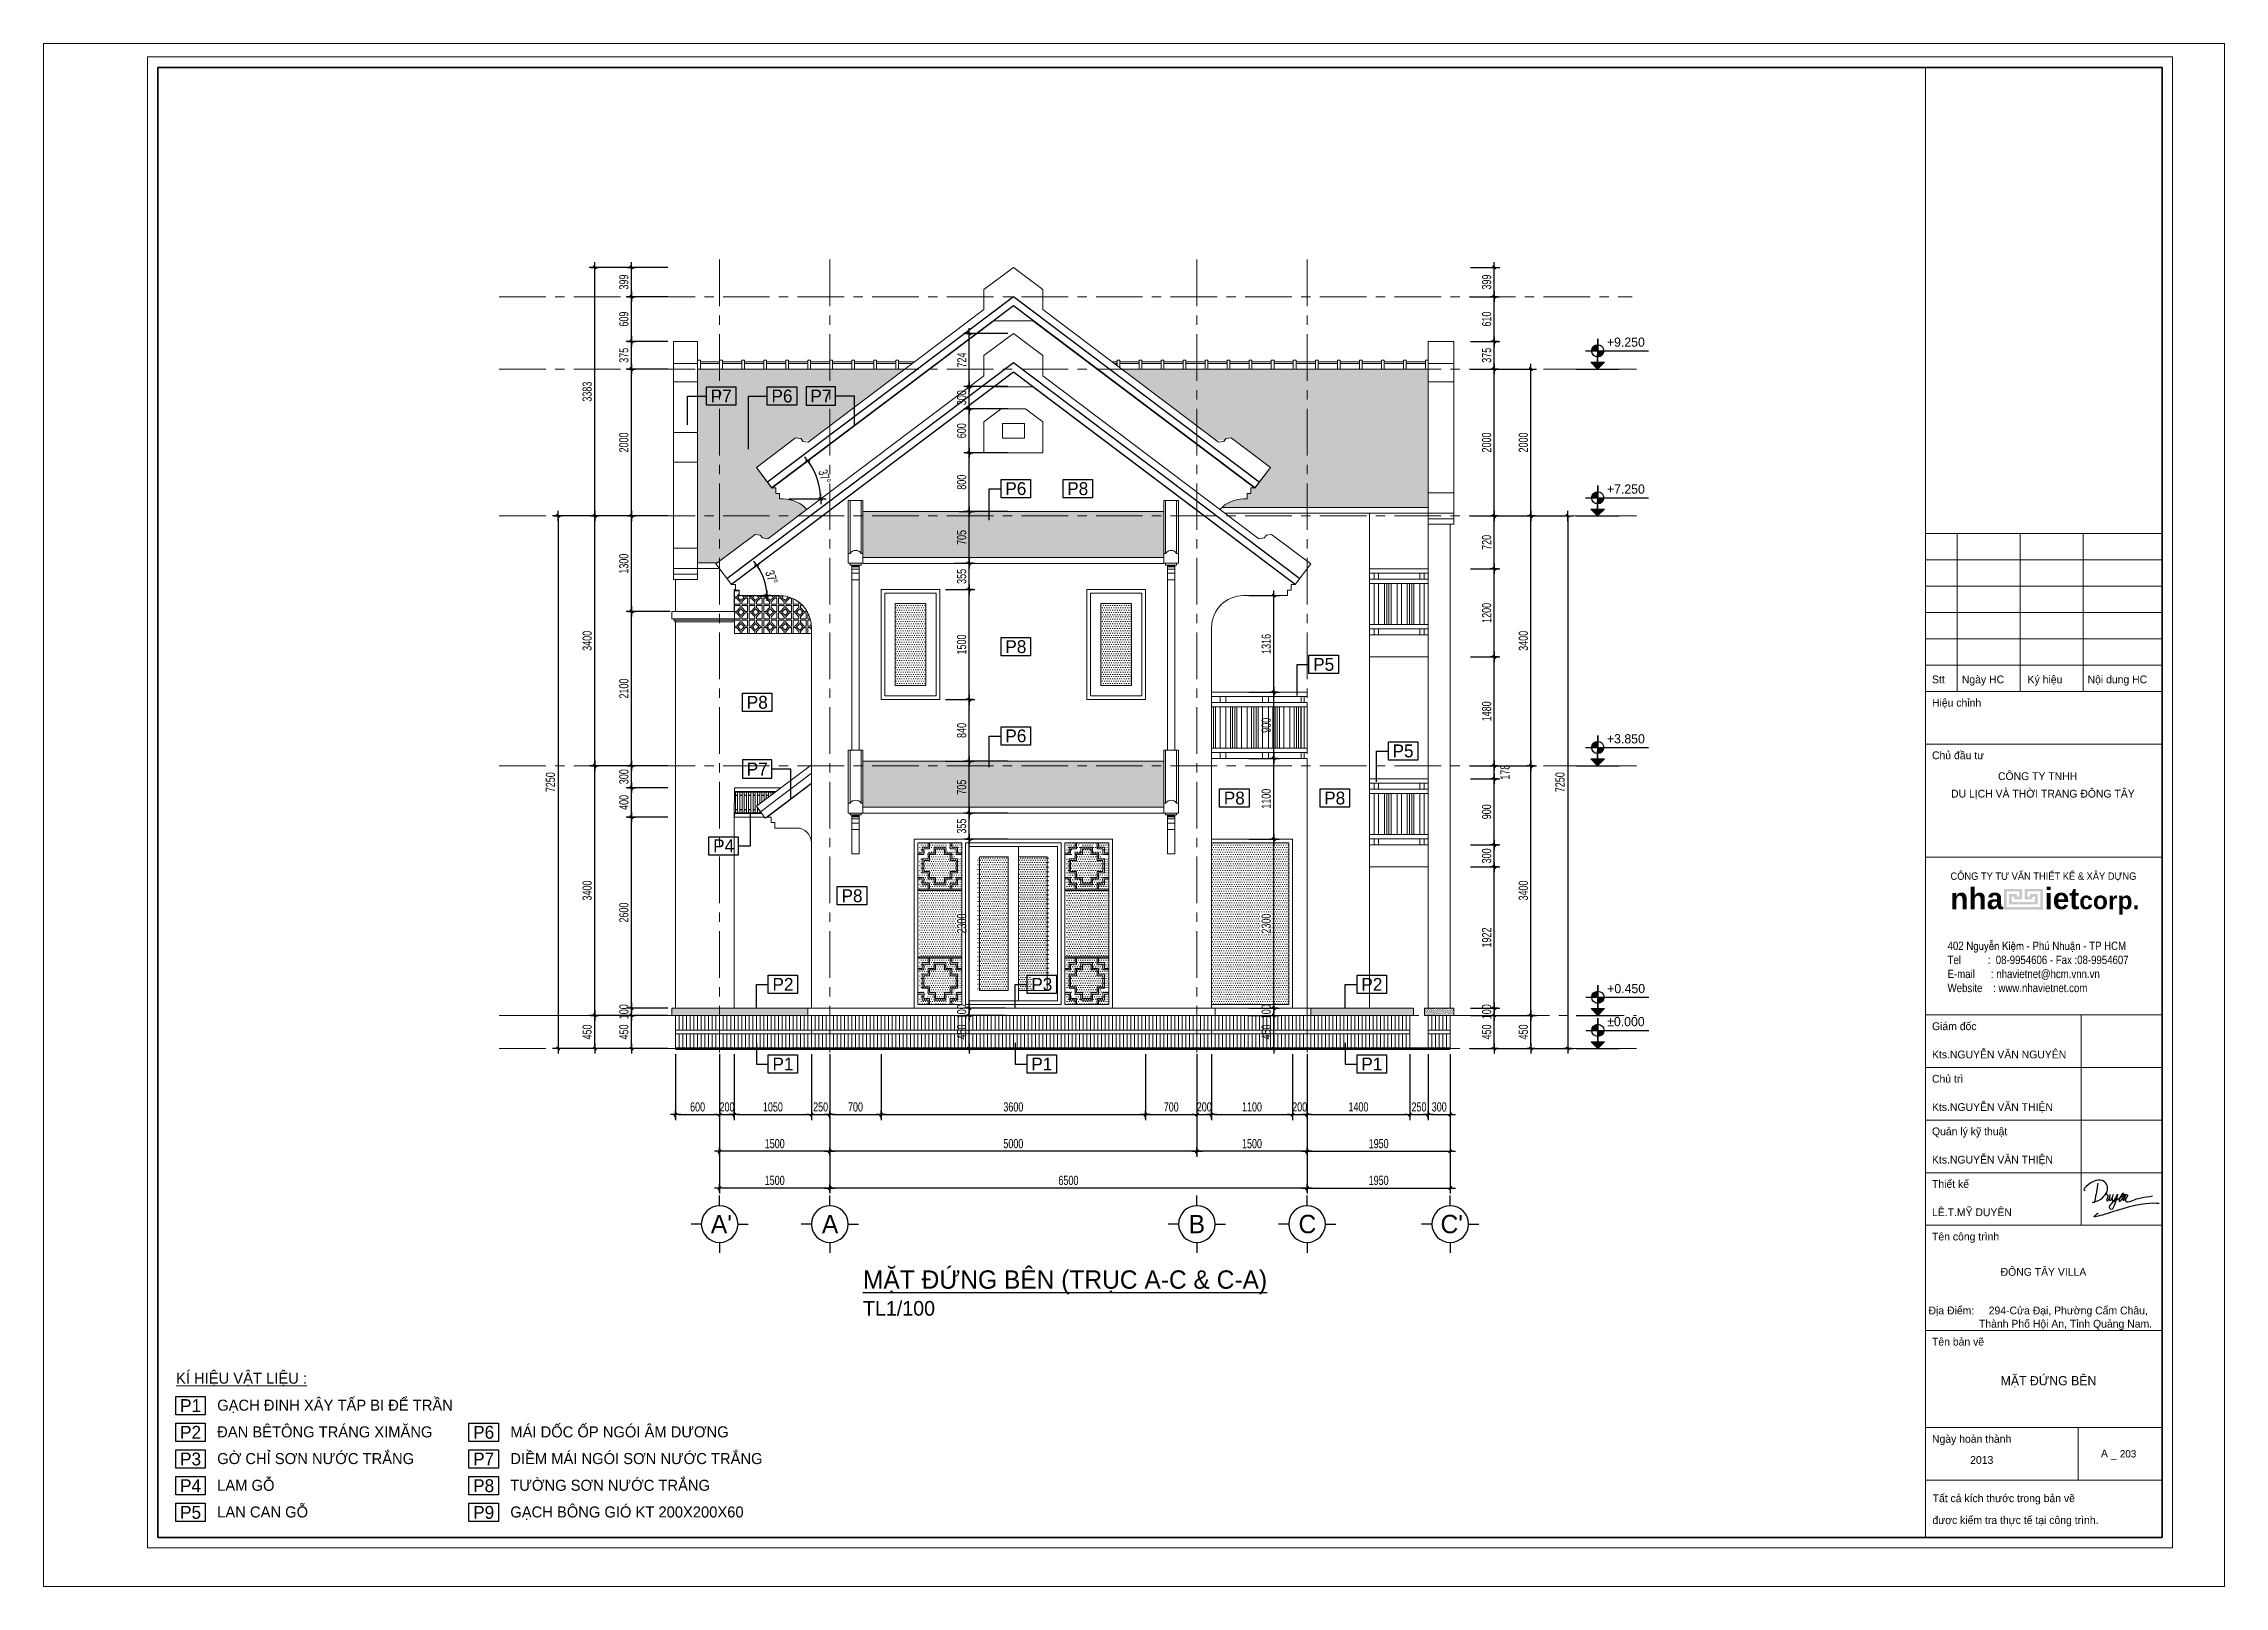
# Model space of a CAD drawing. Header units: inches. Extents: x 88947 to 296847, y 35049 to 161062.
# Drawn here: x 178047 to 207747, y 98056 to 119058 of the extents above; entities that cross this region are included whole.
import ezdxf
from ezdxf.enums import TextEntityAlignment as Align
from ezdxf.xclip import XClip

# ---------------------------------------------------------------- set-up
doc = ezdxf.new("R2010")
doc.units = ezdxf.units.IN
doc.header["$MEASUREMENT"] = 0
doc.header["$XCLIPFRAME"] = 0
doc.header["$PDMODE"] = 1
doc.linetypes.add('ACAD_ISO03W100', pattern=[30, 12, -18])
doc.linetypes.add('CENTER', pattern=[50.8, 31.75, -6.35, 6.35, -6.35])
doc.layers.add('$AUDIT_BAD_LAYER1', color=7, linetype='Continuous')
doc.layers.add('text', color=2, linetype='Continuous')
for name, color, linetype, lineweight in [('0.15', 175, 'Continuous', 20), ('0.4', 1, 'Continuous', 30), ('A-Dims', 145, 'Continuous', 25), ('A-Text', 30, 'Continuous', 9), ('A-Wall', 2, 'Continuous', 35), ('CUA', 42, 'Continuous', 20), ('DIM', 7, 'Continuous', 25), ('GHICHU', 40, 'Continuous', 18), ('HACTH', 8, 'Continuous', 5), ('HATCH', 8, 'Continuous', 5), ('KHUNG 1', 6, 'Continuous', 70), ('KHUNG 2', 144, 'Continuous', 18), ('KY HIEU', 4, 'Continuous', 25), ('NET THAY 2', 2, 'Continuous', 20), ('NETMANH', 192, 'Continuous', 18), ('NTHAY2', 51, 'Continuous', 25), ('THAY', 3, 'Continuous', 18), ('TRUC', 252, 'ACAD_ISO03W100', 13), ('vdung', 56, 'Continuous', 9)]:
    doc.layers.add(name, color=color, linetype=linetype, lineweight=lineweight)
doc.styles.add('FRANKO', font='VFRANKO.TTF')
doc.styles.add('KHUNGTEN', font='VHELVEB.TTF')
doc.styles.add('TEXT', font='VHELVCN.TTF')
doc.styles.add('VHELVEN', font='VHELVEN.TTF')
doc.styles.add('VNI-HELVE-CONDENSE', font='VNARIAL.TTF', dxfattribs={"width": 0.7})
doc.dimstyles.new('TAS-100', dxfattribs={"dimscale": 50, "dimtxt": 2.5, "dimasz": 0.7, "dimexe": 1.5, "dimexo": 1.5, "dimgap": 0.8, "dimtad": 1, "dimdec": 0, "dimzin": 3, "dimdsep": 46, "dimtxsty": 'VNI-HELVE-CONDENSE', "dimblk": 'TICK', "dimcen": 2.5, "dimclrt": 71, "dimazin": 2, "dimtfac": 0.75, "dimtdec": 0, "dimtix": 1, "dimtmove": 2, "dimatfit": 2, "dimldrblk": 'TICK123', "dimfxl": 1.5, "dimtolj": 1, "dimtzin": 0, "dimarcsym": 0})
doc.dimstyles.new('TAS-50', dxfattribs={"dimscale": 25, "dimtxt": 2.5, "dimasz": 0.7, "dimexe": 1.5, "dimexo": 1.5, "dimgap": 0.8, "dimtad": 1, "dimdec": 0, "dimzin": 3, "dimdsep": 46, "dimtxsty": 'VNI-HELVE-CONDENSE', "dimblk": 'TICK', "dimcen": 2.5, "dimclrt": 71, "dimazin": 2, "dimtfac": 0.75, "dimtdec": 0, "dimtix": 1, "dimtmove": 2, "dimatfit": 2, "dimldrblk": 'TICK123', "dimfxl": 1.5, "dimtolj": 1, "dimtzin": 0, "dimarcsym": 0})
pattern_1 = [(37.5, (195254.264, 105828.11), (-0.62993, 19.26824), [0, -15.2, 0, -17, 0, -16.25]), (7.5, (195254.264, 105828.11), (17.69777, 28.22146), [0, -8.2, 0, -13.7, 0, -5.25]), (327.5, (195241.964, 105828.11), (31.14142, 0.0566), [0, -5, 0, -18, 0, -23.5]), (317.5, (195241.964, 105828.11), (30.06127, 8.77676), [0, -2.5, 0, -11.8, 0, -13.5])]
pattern_2 = [(37.5, (196854.264, 105828.11), (-0.62993, 19.26824), [0, -15.2, 0, -17, 0, -16.25]), (7.5, (196854.264, 105828.11), (17.6978, 28.2215), [0, -8.2, 0, -13.7, 0, -5.25]), (327.5, (196841.964, 105828.11), (31.1414, 0.0566), [0, -5, 0, -18, 0, -23.5]), (317.5, (196841.964, 105828.11), (30.0613, 8.7768), [0, -2.5, 0, -11.8, 0, -13.5])]
pattern_3 = [(37.5, (186604.264, 105828.11), (-0.62993, 19.26824), [0, -15.2, 0, -17, 0, -16.25]), (7.5, (186604.264, 105828.11), (17.69777, 28.22146), [0, -8.2, 0, -13.7, 0, -5.25]), (327.5, (186591.964, 105828.11), (31.14142, 0.0566), [0, -5, 0, -18, 0, -23.5]), (317.5, (186591.964, 105828.11), (30.0613, 8.77676), [0, -2.5, 0, -11.8, 0, -13.5])]
pattern_4 = [(37.5, (187604.264, 105828.11), (-0.62993, 19.26824), [0, -15.2, 0, -17, 0, -16.25]), (7.5, (187604.264, 105828.11), (17.6978, 28.22146), [0, -8.2, 0, -13.7, 0, -5.25]), (327.5, (187591.964, 105828.11), (31.14142, 0.0566), [0, -5, 0, -18, 0, -23.5]), (317.5, (187591.964, 105828.11), (30.0613, 8.77676), [0, -2.5, 0, -11.8, 0, -13.5])]
pattern_5 = [(180, (1285.023, 940), (-15.625, 31.25), [0, -31.25])]
pattern_6 = [(7e-15, (1414.978, 940), (15.625, 31.25), [0, -31.25])]

msp = doc.modelspace()

# ---------------------------------------------------------------- texts
at = {"layer": 'A-Text', "style": 'FRANKO'}
for s, p in [('%%UKÍ HIEÄU VAÄT LIEÄU :', (179850.6, 100889.7)), ('GAÏCH ÑINH XAÂY TAÁP BI ÑEÅ TRAÀN', (180411.5, 100522.3)), ('ÑAN BEÂTOÂNG TRAÙNG XIMAÊNG', (180411.5, 100158.8)), ('MAÙI DOÁC OÁP NGOÙI AÂM DÖÔNG', (184403.3, 100158.8)), ('GÔØ CHÆ SÔN NÖÔÙC TRAÉNG', (180411.5, 99795.3)), ('DIEÀM MAÙI NGOÙI SÔN NÖÔÙC TRAÉNG', (184403.3, 99795.3)), ('LAM GOÃ ', (180411.5, 99431.8)), ('TÖÔØNG SÔN NÖÔÙC TRAÉNG', (184403.3, 99431.8)), ('LAN CAN GOÃ', (180411.5, 99068.4)), ('GAÏCH BOÂNG GIOÙ KT 200X200X60', (184403.3, 99068.4))]:
    msp.add_text(s, height=150, dxfattribs=at).set_placement(p, align=Align.MIDDLE_LEFT)
at = {"layer": 'text', "style": 'FRANKO'}
for s, height, p in [('MAËT ÑÖÙNG BEÂN', 125, (204700, 100792.9)), ('203', 100, (206324.1, 99810.5))]:
    msp.add_text(s, height=height, dxfattribs=at).set_placement(p)
at = {"layer": 'text', "insert": (189206.2, 102357.4), "char_height": 250, "width": 7367.937, "attachment_point": 1, "style": 'FRANKO'}
msp.add_mtext('{\\LMAËT ÑÖÙNG BEÂN (TRUÏC A-C & C-A)\\P\\H0.8x;\\lTL1/100}', dxfattribs=at)
msp.add_mtext('{\\LMAËT ÑÖÙNG BEÂN (TRUÏC A-C & C-A)\\P\\H0.8x;\\lTL1/100}', dxfattribs=at)

# ---------------------------------------------------------------- blocks, each defined once
blk = doc.blocks.new('A$C22DF5D2D')
for points in [[(-10, 1159), (-123, 479), (-148, 421), (-212, 409), (-104, 451), (219, 660), (363, 901), (147, 1267), (-150, 1235), (-388, 1094), (-537, 889), (-506, 892)], [(2356, 378), (916, 165), (-61, -39), (0, 0), (-61, -39)], [(255, 700), (290, 728), (339, 743), (363, 705), (341, 552), (331, 483), (357, 485), (464, 729), (431, 561), (448, 495), (513, 535), (530, 566), (588, 726), (535, 529), (559, 486), (639, 526), (747, 742), (622, 304), (565, 189), (507, 143), (444, 188), (443, 257), (521, 382), (803, 578), (926, 655), (981, 729), (981, 766), (870, 665), (831, 456), (904, 515), (1051, 736), (976, 480), (1094, 717), (1127, 703), (1105, 634), (1056, 499), (1066, 460), (1148, 442), (1421, 530), (1656, 597), (2094, 666)]]:
    blk.add_spline(points, degree=3)
blk = doc.blocks.new('khung ten')
at = {"layer": '0.4'}
h = blk.add_hatch(color=256, dxfattribs=at)
h.paths.add_polyline_path([(303108, -206615), (302758, -206615), (302758, -207015), (303508, -207015), (303508, -206615), (303158, -206615), (303158, -206815), (303308, -206815), (303308, -206765), (303358, -206765), (303358, -206865), (302908, -206865), (302908, -206765), (302958, -206765), (302958, -206815), (303108, -206815)])
h.paths.add_polyline_path([(303058, -206665), (303058, -206765), (303008, -206765), (303008, -206715), (302858, -206715), (302858, -206915), (303408, -206915), (303408, -206715), (303258, -206715), (303258, -206765), (303208, -206765), (303208, -206665), (303458, -206665), (303458, -206965), (302808, -206965), (302808, -206665)], flags=16)
at = {"layer": '0.15', "ltscale": 0.7}
blk.add_line((301249, -213090), (305804, -213090), dxfattribs=at)
at = {"layer": 'A-Wall', "ltscale": 0.7}
blk.add_lwpolyline([(267204, -219099), (305804, -219099), (305804, -190799), (267204, -190799)], close=True, dxfattribs=at)
at = {"layer": 'KHUNG 2', "ltscale": 0.7}
for p, q in [((301249, -219099), (301249, -190799)), ((301249, -199776), (305804, -199776)), ((301856, -202813), (301856, -199776)), ((303071, -202813), (303071, -199776)), ((304286, -202813), (304286, -199776)), ((301249, -200282), (305804, -200282)), ((301249, -200789), (305804, -200789)), ((305804, -201295), (301249, -201295)), ((301249, -201801), (305804, -201801)), ((301249, -202307), (305804, -202307)), ((301249, -202813), (305804, -202813)), ((301249, -203826), (305804, -203826)), ((301249, -206004), (305804, -206004)), ((301249, -209041), (305804, -209041)), ((304246, -213090), (304246, -209041)), ((301249, -210053), (305804, -210053)), ((301249, -211065), (305804, -211065)), ((301249, -212078), (305804, -212078)), ((301249, -213090), (305804, -213090)), ((301249, -215115), (305804, -215115)), ((301249, -216986), (305804, -216986)), ((304185, -217998), (304185, -216986)), ((301249, -217998), (305804, -217998))]:
    blk.add_line(p, q, dxfattribs=at)
blk.add_lwpolyline([(267004, -219299), (306004, -219299), (306004, -190599), (267004, -190599)], close=True, dxfattribs=at)
at = {"layer": 'NETMANH', "ltscale": 0.7}
blk.add_lwpolyline([(265004, -220042), (307004, -220042), (307004, -190342), (265004, -190342)], close=True, dxfattribs=at)
at = {"layer": 'text', "linetype": 'Continuous', "xscale": 0.5, "yscale": 0.5, "zscale": 0.5}
blk.add_blockref('A$C22DF5D2D', (304573, -212860), dxfattribs=at)
at = {"layer": '$AUDIT_BAD_LAYER1', "color": 2, "linetype": 'Continuous', "style": 'KHUNGTEN', "width": 0.9}
blk.add_text('COÂNG TY TÖ VAÁN THIEÁT KEÁ & XAÂY DÖÏNG', height=142.53, dxfattribs=at).set_placement((303519, -206369), align=Align.MIDDLE_CENTER)
at = {"layer": '$AUDIT_BAD_LAYER1', "color": 2, "linetype": 'Continuous', "insert": (301673, -207630), "char_height": 161.97, "width": 6102.51, "attachment_point": 1, "style": 'KHUNGTEN'}
blk.add_mtext('{\\fVNI-Helve-Condense|b0|i0|c0|p2;402 Nguyeãn Kieäm - Phuù Nhuaän - TP HCM \\PTel          :  08-9954606 - Fax :08-9954607\\PE-mail      : nhavietnet@hcm.vnn.vn\\PWebsite    : www.nhavietnet.com}', dxfattribs=at)
at = {"layer": 'text', "linetype": 'Continuous', "style": 'FRANKO'}
for s, p in [('Stt', (301373, -202657)), ('Ngaøy HC', (301948, -202657)), ('Kyù hieäu', (303215, -202657)), ('Noäi dung HC', (304369, -202657)), ('Hieäu chænh', (301373, -203106)), ('Chuû ñaàu tö', (301373, -204118)), ('COÂNG TY TNHH ', (302644, -204520)), ('DU LÒCH VAØ THÔØI TRANG ÑOÂNG TAÂY', (301740, -204857)), ('Giaùm ñoác', (301373, -209334)), ('Kts.NGUYEÃN VAÊN NGUYEÂN', (301373, -209878)), ('Chuû trì', (301373, -210346)), ('Kts.NGUYEÃN VAÊN THIEÄN', (301373, -210890)), ('Quaûn lyù kyõ thuaät', (301373, -211358)), ('Kts.NGUYEÃN VAÊN THIEÄN', (301373, -211903)), ('Thieát keá', (301373, -212370)), ('LEÂ.T.MYÕ DUYEÂN', (301373, -212915)), ('Teân coâng trình', (301373, -213383)), ('ÑOÂNG TAÂY VILLA', (302695, -214063)), ('Ñòa Ñieåm:     294-Cöûa Ñaïi, Phöôøng Caåm Chaâu, ', (301306, -214806)), ('Thaønh Phoá Hoäi An, Tænh Quaûng Nam.', (302278, -215061)), ('Teân baûn veõ ', (301373, -215407)), ('Ngaøy hoaøn thaønh', (301373, -217278)), ('2013', (302108, -217684)), ('A _ ', (304627, -217560)), ('Taát caû kích thöôùc trong baûn veõ ', (301385, -218421)), ('ñöôïc kieåm tra thöïc teá taïi coâng trình.', (301381, -218842))]:
    blk.add_text(s, height=150, dxfattribs=at).set_placement(p)
at = {"layer": 'text', "linetype": 'Continuous', "insert": (303546, -206852), "char_height": 410.12, "width": 9417.44, "attachment_point": 5, "style": 'KHUNGTEN'}
blk.add_mtext('{\\fVNI-Helve|b1|i0|c0|p2;nha     iet\\H0.8274x;corp.}', dxfattribs=at)
blk = doc.blocks.new('TICK')
at = {"layer": 'A-Dims', "color": 1}
for p, q in [((-2, 0), (2, 0)), ((0, 1.5), (0, -1.5))]:
    blk.add_line(p, q, dxfattribs=at)
at = {"layer": 'A-Dims', "color": 1, "const_width": 0.788}
blk.add_lwpolyline([(-0.33, -0.35), (0.38, 0.38)], dxfattribs=at)
at = {"layer": 'A-Dims', "color": 1, "const_width": 0.394}
for points in [[(0.24, 0.52, -0.414214), (0.52, 0.52, -1)], [(0.52, 0.52, -0.414214), (0.52, 0.24, -1)], [(-0.47, -0.21, 0.414214), (-0.47, -0.49, 1)], [(-0.47, -0.49, 0.414214), (-0.19, -0.49, 1)]]:
    blk.add_lwpolyline(points, format="xyb", dxfattribs=at)
blk = doc.blocks.new('*D915')
at = {"layer": 'Defpoints', "color": 0}
for p in [(186654, 105378), (187254, 105378), (187254, 104478)]:
    blk.add_point(p, dxfattribs=at)
at = {"layer": 'DIM', "color": 0, "lineweight": -2}
for p, q in [((186654, 105303), (186654, 104403)), ((187254, 105303), (187254, 104403)), ((186689, 104478), (187219, 104478))]:
    blk.add_line(p, q, dxfattribs=at)
at = {"layer": 'DIM', "color": 0, "lineweight": -2, "xscale": 35, "yscale": 35, "zscale": 35, "rotation": 180}
blk.add_blockref('TICK', (186654, 104478), dxfattribs=at)
at = {"layer": 'DIM', "color": 0, "lineweight": -2, "xscale": 35, "yscale": 35, "zscale": 35}
blk.add_blockref('TICK', (187254, 104478), dxfattribs=at)
at = {"layer": 'DIM', "color": 71, "insert": (186954, 104582), "char_height": 125, "attachment_point": 5, "style": 'VNI-HELVE-CONDENSE'}
blk.add_mtext('\\A1;600', dxfattribs=at)
blk = doc.blocks.new('TICK123')
at = {"layer": 'A-Dims', "color": 1}
blk.add_lwpolyline([(0.05, 0, 0, 0.84, 0), (-2.11, 0, 8.4, 8.4, 0)], format="xyseb", dxfattribs=at)
blk = doc.blocks.new('*D916')
at = {"layer": 'Defpoints', "color": 0}
for p in [(187454, 105378), (188504, 105378), (188504, 104478)]:
    blk.add_point(p, dxfattribs=at)
at = {"layer": 'DIM', "color": 0, "lineweight": -2}
for p, q in [((187454, 105303), (187454, 104403)), ((188504, 105303), (188504, 104403)), ((187489, 104478), (188469, 104478))]:
    blk.add_line(p, q, dxfattribs=at)
at = {"layer": 'DIM', "color": 0, "lineweight": -2, "xscale": 35, "yscale": 35, "zscale": 35, "rotation": 180}
blk.add_blockref('TICK', (187454, 104478), dxfattribs=at)
at = {"layer": 'DIM', "color": 0, "lineweight": -2, "xscale": 35, "yscale": 35, "zscale": 35}
blk.add_blockref('TICK', (188504, 104478), dxfattribs=at)
at = {"layer": 'DIM', "color": 71, "insert": (187979, 104582), "char_height": 125, "attachment_point": 5, "style": 'VNI-HELVE-CONDENSE'}
blk.add_mtext('\\A1;1050', dxfattribs=at)
blk = doc.blocks.new('*D917')
at = {"layer": 'Defpoints', "color": 0}
for p in [(188504, 105378), (188754, 105378), (188754, 104478)]:
    blk.add_point(p, dxfattribs=at)
at = {"layer": 'DIM', "color": 0, "lineweight": -2}
for p, q in [((188504, 105303), (188504, 104403)), ((188754, 105303), (188754, 104403)), ((188469, 104478), (188434, 104478)), ((188504, 104478), (188754, 104478)), ((188789, 104478), (188824, 104478))]:
    blk.add_line(p, q, dxfattribs=at)
at = {"layer": 'DIM', "color": 0, "lineweight": -2, "xscale": 35, "yscale": 35, "zscale": 35}
blk.add_blockref('TICK', (188504, 104478), dxfattribs=at)
at = {"layer": 'DIM', "color": 0, "lineweight": -2, "xscale": 35, "yscale": 35, "zscale": 35, "rotation": 180}
blk.add_blockref('TICK', (188754, 104478), dxfattribs=at)
at = {"layer": 'DIM', "color": 71, "insert": (188629, 104582), "char_height": 125, "attachment_point": 5, "style": 'VNI-HELVE-CONDENSE'}
blk.add_mtext('\\A1;250', dxfattribs=at)
blk = doc.blocks.new('*D918')
at = {"layer": 'Defpoints', "color": 0}
for p in [(188754, 105378), (189454, 105378), (189454, 104478)]:
    blk.add_point(p, dxfattribs=at)
at = {"layer": 'DIM', "color": 0, "lineweight": -2}
for p, q in [((188754, 105303), (188754, 104403)), ((189454, 105303), (189454, 104403)), ((188789, 104478), (189419, 104478))]:
    blk.add_line(p, q, dxfattribs=at)
at = {"layer": 'DIM', "color": 0, "lineweight": -2, "xscale": 35, "yscale": 35, "zscale": 35, "rotation": 180}
blk.add_blockref('TICK', (188754, 104478), dxfattribs=at)
at = {"layer": 'DIM', "color": 0, "lineweight": -2, "xscale": 35, "yscale": 35, "zscale": 35}
blk.add_blockref('TICK', (189454, 104478), dxfattribs=at)
at = {"layer": 'DIM', "color": 71, "insert": (189104, 104582), "char_height": 125, "attachment_point": 5, "style": 'VNI-HELVE-CONDENSE'}
blk.add_mtext('\\A1;700', dxfattribs=at)
blk = doc.blocks.new('*D919')
at = {"layer": 'Defpoints', "color": 0}
for p in [(189454, 105378), (193054, 105378), (193054, 104478)]:
    blk.add_point(p, dxfattribs=at)
at = {"layer": 'DIM', "color": 0, "lineweight": -2}
for p, q in [((189454, 105303), (189454, 104403)), ((193054, 105303), (193054, 104403)), ((189489, 104478), (193019, 104478))]:
    blk.add_line(p, q, dxfattribs=at)
at = {"layer": 'DIM', "color": 0, "lineweight": -2, "xscale": 35, "yscale": 35, "zscale": 35, "rotation": 180}
blk.add_blockref('TICK', (189454, 104478), dxfattribs=at)
at = {"layer": 'DIM', "color": 0, "lineweight": -2, "xscale": 35, "yscale": 35, "zscale": 35}
blk.add_blockref('TICK', (193054, 104478), dxfattribs=at)
at = {"layer": 'DIM', "color": 71, "insert": (191254, 104582), "char_height": 125, "attachment_point": 5, "style": 'VNI-HELVE-CONDENSE'}
blk.add_mtext('\\A1;3600', dxfattribs=at)
blk = doc.blocks.new('*D920')
at = {"layer": 'Defpoints', "color": 0}
for p in [(193054, 105378), (193754, 105378), (193754, 104478)]:
    blk.add_point(p, dxfattribs=at)
at = {"layer": 'DIM', "color": 0, "lineweight": -2}
for p, q in [((193054, 105303), (193054, 104403)), ((193754, 105303), (193754, 104403)), ((193089, 104478), (193719, 104478))]:
    blk.add_line(p, q, dxfattribs=at)
at = {"layer": 'DIM', "color": 0, "lineweight": -2, "xscale": 35, "yscale": 35, "zscale": 35, "rotation": 180}
blk.add_blockref('TICK', (193054, 104478), dxfattribs=at)
at = {"layer": 'DIM', "color": 0, "lineweight": -2, "xscale": 35, "yscale": 35, "zscale": 35}
blk.add_blockref('TICK', (193754, 104478), dxfattribs=at)
at = {"layer": 'DIM', "color": 71, "insert": (193404, 104582), "char_height": 125, "attachment_point": 5, "style": 'VNI-HELVE-CONDENSE'}
blk.add_mtext('\\A1;700', dxfattribs=at)
blk = doc.blocks.new('*D921')
at = {"layer": 'Defpoints', "color": 0}
for p in [(193754, 105378), (193954, 105378), (193954, 104478)]:
    blk.add_point(p, dxfattribs=at)
at = {"layer": 'DIM', "color": 0, "lineweight": -2}
for p, q in [((193754, 105303), (193754, 104403)), ((193954, 105303), (193954, 104403)), ((193719, 104478), (193684, 104478)), ((193754, 104478), (193954, 104478)), ((193989, 104478), (194024, 104478))]:
    blk.add_line(p, q, dxfattribs=at)
at = {"layer": 'DIM', "color": 0, "lineweight": -2, "xscale": 35, "yscale": 35, "zscale": 35}
blk.add_blockref('TICK', (193754, 104478), dxfattribs=at)
at = {"layer": 'DIM', "color": 0, "lineweight": -2, "xscale": 35, "yscale": 35, "zscale": 35, "rotation": 180}
blk.add_blockref('TICK', (193954, 104478), dxfattribs=at)
at = {"layer": 'DIM', "color": 71, "insert": (193854, 104582), "char_height": 125, "attachment_point": 5, "style": 'VNI-HELVE-CONDENSE'}
blk.add_mtext('\\A1;200', dxfattribs=at)
blk = doc.blocks.new('*D922')
at = {"layer": 'Defpoints', "color": 0}
for p in [(193954, 105378), (195054, 105378), (195054, 104478)]:
    blk.add_point(p, dxfattribs=at)
at = {"layer": 'DIM', "color": 0, "lineweight": -2}
for p, q in [((193954, 105303), (193954, 104403)), ((195054, 105303), (195054, 104403)), ((193989, 104478), (195019, 104478))]:
    blk.add_line(p, q, dxfattribs=at)
at = {"layer": 'DIM', "color": 0, "lineweight": -2, "xscale": 35, "yscale": 35, "zscale": 35, "rotation": 180}
blk.add_blockref('TICK', (193954, 104478), dxfattribs=at)
at = {"layer": 'DIM', "color": 0, "lineweight": -2, "xscale": 35, "yscale": 35, "zscale": 35}
blk.add_blockref('TICK', (195054, 104478), dxfattribs=at)
at = {"layer": 'DIM', "color": 71, "insert": (194504, 104582), "char_height": 125, "attachment_point": 5, "style": 'VNI-HELVE-CONDENSE'}
blk.add_mtext('\\A1;1100', dxfattribs=at)
blk = doc.blocks.new('*D923')
at = {"layer": 'Defpoints', "color": 0}
for p in [(195054, 105378), (195254, 105378), (195254, 104478)]:
    blk.add_point(p, dxfattribs=at)
at = {"layer": 'DIM', "color": 0, "lineweight": -2}
for p, q in [((195054, 105303), (195054, 104403)), ((195254, 105303), (195254, 104403)), ((195019, 104478), (194984, 104478)), ((195054, 104478), (195254, 104478)), ((195289, 104478), (195324, 104478))]:
    blk.add_line(p, q, dxfattribs=at)
at = {"layer": 'DIM', "color": 0, "lineweight": -2, "xscale": 35, "yscale": 35, "zscale": 35}
blk.add_blockref('TICK', (195054, 104478), dxfattribs=at)
at = {"layer": 'DIM', "color": 0, "lineweight": -2, "xscale": 35, "yscale": 35, "zscale": 35, "rotation": 180}
blk.add_blockref('TICK', (195254, 104478), dxfattribs=at)
at = {"layer": 'DIM', "color": 71, "insert": (195154, 104582), "char_height": 125, "attachment_point": 5, "style": 'VNI-HELVE-CONDENSE'}
blk.add_mtext('\\A1;200', dxfattribs=at)
blk = doc.blocks.new('*D924')
at = {"layer": 'Defpoints', "color": 0}
for p in [(195254, 105378), (196654, 105378), (196654, 104478)]:
    blk.add_point(p, dxfattribs=at)
at = {"layer": 'DIM', "color": 0, "lineweight": -2}
for p, q in [((195254, 105303), (195254, 104403)), ((196654, 105303), (196654, 104403)), ((195289, 104478), (196619, 104478))]:
    blk.add_line(p, q, dxfattribs=at)
at = {"layer": 'DIM', "color": 0, "lineweight": -2, "xscale": 35, "yscale": 35, "zscale": 35, "rotation": 180}
blk.add_blockref('TICK', (195254, 104478), dxfattribs=at)
at = {"layer": 'DIM', "color": 0, "lineweight": -2, "xscale": 35, "yscale": 35, "zscale": 35}
blk.add_blockref('TICK', (196654, 104478), dxfattribs=at)
at = {"layer": 'DIM', "color": 71, "insert": (195954, 104582), "char_height": 125, "attachment_point": 5, "style": 'VNI-HELVE-CONDENSE'}
blk.add_mtext('\\A1;1400', dxfattribs=at)
blk = doc.blocks.new('*D2842')
at = {"layer": 'Defpoints', "color": 0}
for p in [(196654, 105378), (196904, 105378), (196904, 104478)]:
    blk.add_point(p, dxfattribs=at)
at = {"layer": 'DIM', "color": 0, "lineweight": -2}
for p, q in [((196654, 105303), (196654, 104403)), ((196904, 105303), (196904, 104403)), ((196619, 104478), (196584, 104478)), ((196654, 104478), (196904, 104478)), ((196939, 104478), (196974, 104478))]:
    blk.add_line(p, q, dxfattribs=at)
at = {"layer": 'DIM', "color": 0, "lineweight": -2, "xscale": 35, "yscale": 35, "zscale": 35}
blk.add_blockref('TICK', (196654, 104478), dxfattribs=at)
at = {"layer": 'DIM', "color": 0, "lineweight": -2, "xscale": 35, "yscale": 35, "zscale": 35, "rotation": 180}
blk.add_blockref('TICK', (196904, 104478), dxfattribs=at)
at = {"layer": 'DIM', "color": 71, "insert": (196779, 104582), "char_height": 125, "attachment_point": 5, "style": 'VNI-HELVE-CONDENSE'}
blk.add_mtext('\\A1;250', dxfattribs=at)
blk = doc.blocks.new('*D2843')
at = {"layer": 'Defpoints', "color": 0}
for p in [(196904, 105378), (197204, 105378), (197204, 104478)]:
    blk.add_point(p, dxfattribs=at)
at = {"layer": 'DIM', "color": 0, "lineweight": -2}
for p, q in [((196904, 105303), (196904, 104403)), ((197204, 105303), (197204, 104403)), ((196939, 104478), (197169, 104478))]:
    blk.add_line(p, q, dxfattribs=at)
at = {"layer": 'DIM', "color": 0, "lineweight": -2, "xscale": 35, "yscale": 35, "zscale": 35, "rotation": 180}
blk.add_blockref('TICK', (196904, 104478), dxfattribs=at)
at = {"layer": 'DIM', "color": 0, "lineweight": -2, "xscale": 35, "yscale": 35, "zscale": 35}
blk.add_blockref('TICK', (197204, 104478), dxfattribs=at)
at = {"layer": 'DIM', "color": 71, "insert": (197054, 104582), "char_height": 125, "attachment_point": 5, "style": 'VNI-HELVE-CONDENSE'}
blk.add_mtext('\\A1;300', dxfattribs=at)
blk = doc.blocks.new('*D925')
at = {"layer": 'Defpoints', "color": 0}
for p in [(195254, 105378), (197204, 105378), (197204, 103978)]:
    blk.add_point(p, dxfattribs=at)
at = {"layer": 'DIM', "color": 0, "lineweight": -2}
for p, q in [((195254, 105303), (195254, 103903)), ((197204, 105303), (197204, 103903)), ((195289, 103978), (197169, 103978))]:
    blk.add_line(p, q, dxfattribs=at)
at = {"layer": 'DIM', "color": 0, "lineweight": -2, "xscale": 35, "yscale": 35, "zscale": 35, "rotation": 180}
blk.add_blockref('TICK', (195254, 103978), dxfattribs=at)
at = {"layer": 'DIM', "color": 0, "lineweight": -2, "xscale": 35, "yscale": 35, "zscale": 35}
blk.add_blockref('TICK', (197204, 103978), dxfattribs=at)
at = {"layer": 'DIM', "color": 71, "insert": (196229, 104082), "char_height": 125, "attachment_point": 5, "style": 'VNI-HELVE-CONDENSE'}
blk.add_mtext('\\A1;1950', dxfattribs=at)
blk = doc.blocks.new('*D926')
at = {"layer": 'Defpoints', "color": 0}
for p in [(193754, 105378), (195254, 105378), (193754, 103978)]:
    blk.add_point(p, dxfattribs=at)
at = {"layer": 'DIM', "color": 0, "lineweight": -2}
for p, q in [((193754, 105303), (193754, 103903)), ((195254, 105303), (195254, 103903)), ((195219, 103978), (193789, 103978))]:
    blk.add_line(p, q, dxfattribs=at)
at = {"layer": 'DIM', "color": 0, "lineweight": -2, "xscale": 35, "yscale": 35, "zscale": 35, "rotation": 180}
blk.add_blockref('TICK', (193754, 103978), dxfattribs=at)
at = {"layer": 'DIM', "color": 0, "lineweight": -2, "xscale": 35, "yscale": 35, "zscale": 35}
blk.add_blockref('TICK', (195254, 103978), dxfattribs=at)
at = {"layer": 'DIM', "color": 71, "insert": (194504, 104082), "char_height": 125, "attachment_point": 5, "style": 'VNI-HELVE-CONDENSE'}
blk.add_mtext('\\A1;1500', dxfattribs=at)
blk = doc.blocks.new('*D927')
at = {"layer": 'Defpoints', "color": 0}
for p in [(188754, 105378), (193754, 105378), (188754, 103978)]:
    blk.add_point(p, dxfattribs=at)
at = {"layer": 'DIM', "color": 0, "lineweight": -2}
for p, q in [((188754, 105303), (188754, 103903)), ((193754, 105303), (193754, 103903)), ((193719, 103978), (188789, 103978))]:
    blk.add_line(p, q, dxfattribs=at)
at = {"layer": 'DIM', "color": 0, "lineweight": -2, "xscale": 35, "yscale": 35, "zscale": 35, "rotation": 180}
blk.add_blockref('TICK', (188754, 103978), dxfattribs=at)
at = {"layer": 'DIM', "color": 0, "lineweight": -2, "xscale": 35, "yscale": 35, "zscale": 35}
blk.add_blockref('TICK', (193754, 103978), dxfattribs=at)
at = {"layer": 'DIM', "color": 71, "insert": (191254, 104082), "char_height": 125, "attachment_point": 5, "style": 'VNI-HELVE-CONDENSE'}
blk.add_mtext('\\A1;5000', dxfattribs=at)
blk = doc.blocks.new('*D928')
at = {"layer": 'Defpoints', "color": 0}
for p in [(187254, 105378), (188754, 105378), (187254, 103978)]:
    blk.add_point(p, dxfattribs=at)
at = {"layer": 'DIM', "color": 0, "lineweight": -2}
for p, q in [((187254, 105303), (187254, 103903)), ((188754, 105303), (188754, 103903)), ((188719, 103978), (187289, 103978))]:
    blk.add_line(p, q, dxfattribs=at)
at = {"layer": 'DIM', "color": 0, "lineweight": -2, "xscale": 35, "yscale": 35, "zscale": 35, "rotation": 180}
blk.add_blockref('TICK', (187254, 103978), dxfattribs=at)
at = {"layer": 'DIM', "color": 0, "lineweight": -2, "xscale": 35, "yscale": 35, "zscale": 35}
blk.add_blockref('TICK', (188754, 103978), dxfattribs=at)
at = {"layer": 'DIM', "color": 71, "insert": (188004, 104082), "char_height": 125, "attachment_point": 5, "style": 'VNI-HELVE-CONDENSE'}
blk.add_mtext('\\A1;1500', dxfattribs=at)
blk = doc.blocks.new('*D929')
at = {"layer": 'Defpoints', "color": 0}
for p in [(188754, 105378), (195254, 104878), (188754, 103478)]:
    blk.add_point(p, dxfattribs=at)
at = {"layer": 'DIM', "color": 0, "lineweight": -2}
for p, q in [((188754, 105303), (188754, 103403)), ((195254, 104803), (195254, 103403)), ((195219, 103478), (188789, 103478))]:
    blk.add_line(p, q, dxfattribs=at)
at = {"layer": 'DIM', "color": 0, "lineweight": -2, "xscale": 35, "yscale": 35, "zscale": 35, "rotation": 180}
blk.add_blockref('TICK', (188754, 103478), dxfattribs=at)
at = {"layer": 'DIM', "color": 0, "lineweight": -2, "xscale": 35, "yscale": 35, "zscale": 35}
blk.add_blockref('TICK', (195254, 103478), dxfattribs=at)
at = {"layer": 'DIM', "color": 71, "insert": (192004, 103582), "char_height": 125, "attachment_point": 5, "style": 'VNI-HELVE-CONDENSE'}
blk.add_mtext('\\A1;6500', dxfattribs=at)
blk = doc.blocks.new('*D954')
at = {"layer": 'Defpoints', "color": 0}
for p in [(189304, 113118), (187414, 111694), (187881, 111689), (187520, 111544), (187570, 111544)]:
    blk.add_point(p, dxfattribs=at)
at = {"layer": 'DIM', "color": 0, "lineweight": -2}
blk.add_line((187645, 111544), (187972, 111544), dxfattribs=at)
blk.add_arc((187215, 111544), 681, 2.9445, 34.0556, dxfattribs=at)
at = {"layer": 'DIM', "color": 0, "lineweight": -2, "xscale": 35, "yscale": 35, "zscale": 35}
for p, rotation in [((187759, 111954), 125.5278711058436), ((187897, 111544), 271.4722404099723)]:
    blk.add_blockref('TICK', p, dxfattribs=dict(at, rotation=rotation))
at = {"layer": 'DIM', "color": 71, "insert": (187960, 111793), "char_height": 125, "attachment_point": 5, "rotation": 288.5001, "style": 'VNI-HELVE-CONDENSE'}
blk.add_mtext('\\A1;37°', dxfattribs=at)
blk = doc.blocks.new('*D955')
at = {"layer": 'Defpoints', "color": 0}
for p in [(189854, 114432), (187965, 113009), (188609, 113043), (188070, 112859), (188120, 112859)]:
    blk.add_point(p, dxfattribs=at)
at = {"layer": 'DIM', "color": 0, "lineweight": -2}
blk.add_line((188195, 112859), (188704, 112859), dxfattribs=at)
blk.add_arc((187766, 112859), 863, 2.3227, 34.6774, dxfattribs=at)
at = {"layer": 'DIM', "color": 0, "lineweight": -2, "xscale": 35, "yscale": 35, "zscale": 35}
for p, rotation in [((188455, 113378), 125.8387538207904), ((188629, 112859), 271.1613576950049)]:
    blk.add_blockref('TICK', p, dxfattribs=dict(at, rotation=rotation))
at = {"layer": 'DIM', "color": 71, "insert": (188683, 113166), "char_height": 125, "attachment_point": 5, "rotation": 288.5001, "style": 'VNI-HELVE-CONDENSE'}
blk.add_mtext('\\A1;37°', dxfattribs=at)
blk = doc.blocks.new('*D1012')
at = {"layer": 'Defpoints', "color": 0}
for p in [(197405, 105828), (197804, 105828), (197405, 105378)]:
    blk.add_point(p, dxfattribs=at)
at = {"layer": 'DIM', "color": 0, "lineweight": -2}
for p, q in [((197480, 105828), (197879, 105828)), ((197804, 105413), (197804, 105793)), ((197480, 105378), (197879, 105378))]:
    blk.add_line(p, q, dxfattribs=at)
at = {"layer": 'DIM', "color": 0, "lineweight": -2, "xscale": 35, "yscale": 35, "zscale": 35}
for p, rotation in [((197804, 105828), 90), ((197804, 105378), 270)]:
    blk.add_blockref('TICK', p, dxfattribs=dict(at, rotation=rotation))
at = {"layer": 'DIM', "color": 71, "insert": (197700, 105603), "char_height": 125, "attachment_point": 5, "rotation": 90, "style": 'VNI-HELVE-CONDENSE'}
blk.add_mtext('\\A1;450', dxfattribs=at)
blk = doc.blocks.new('*D1013')
at = {"layer": 'Defpoints', "color": 0}
for p in [(197405, 105928), (197405, 105828), (197804, 105928)]:
    blk.add_point(p, dxfattribs=at)
at = {"layer": 'DIM', "color": 0, "lineweight": -2}
for p, q in [((197480, 105928), (197879, 105928)), ((197480, 105828), (197879, 105828)), ((197804, 105963), (197804, 105998)), ((197804, 105828), (197804, 105928)), ((197804, 105793), (197804, 105758))]:
    blk.add_line(p, q, dxfattribs=at)
at = {"layer": 'DIM', "color": 0, "lineweight": -2, "xscale": 35, "yscale": 35, "zscale": 35}
for p, rotation in [((197804, 105928), 270), ((197804, 105828), 90)]:
    blk.add_blockref('TICK', p, dxfattribs=dict(at, rotation=rotation))
at = {"layer": 'DIM', "color": 71, "insert": (197700, 105878), "char_height": 125, "attachment_point": 5, "rotation": 90, "style": 'VNI-HELVE-CONDENSE'}
blk.add_mtext('\\A1;100', dxfattribs=at)
blk = doc.blocks.new('*D1014')
at = {"layer": 'Defpoints', "color": 0}
for p in [(197405, 109228), (198304, 109228), (197405, 105828)]:
    blk.add_point(p, dxfattribs=at)
at = {"layer": 'DIM', "color": 0, "lineweight": -2}
for p, q in [((197480, 109228), (198379, 109228)), ((198304, 105863), (198304, 109193)), ((197480, 105828), (198379, 105828))]:
    blk.add_line(p, q, dxfattribs=at)
at = {"layer": 'DIM', "color": 0, "lineweight": -2, "xscale": 35, "yscale": 35, "zscale": 35}
for p, rotation in [((198304, 109228), 90), ((198304, 105828), 270)]:
    blk.add_blockref('TICK', p, dxfattribs=dict(at, rotation=rotation))
at = {"layer": 'DIM', "color": 71, "insert": (198200, 107528), "char_height": 125, "attachment_point": 5, "rotation": 90, "style": 'VNI-HELVE-CONDENSE'}
blk.add_mtext('\\A1;3400', dxfattribs=at)
blk = doc.blocks.new('*D1015')
at = {"layer": 'Defpoints', "color": 0}
for p in [(197405, 107850), (197804, 107850), (197405, 105928)]:
    blk.add_point(p, dxfattribs=at)
at = {"layer": 'DIM', "color": 0, "lineweight": -2}
for p, q in [((197480, 107850), (197879, 107850)), ((197804, 105963), (197804, 107815)), ((197480, 105928), (197879, 105928))]:
    blk.add_line(p, q, dxfattribs=at)
at = {"layer": 'DIM', "color": 0, "lineweight": -2, "xscale": 35, "yscale": 35, "zscale": 35}
for p, rotation in [((197804, 107850), 90), ((197804, 105928), 270)]:
    blk.add_blockref('TICK', p, dxfattribs=dict(at, rotation=rotation))
at = {"layer": 'DIM', "color": 71, "insert": (197700, 106889), "char_height": 125, "attachment_point": 5, "rotation": 90, "style": 'VNI-HELVE-CONDENSE'}
blk.add_mtext('\\A1;1922', dxfattribs=at)
blk = doc.blocks.new('*D1016')
at = {"layer": 'Defpoints', "color": 0}
for p in [(197405, 108150), (197804, 108150), (197405, 107850)]:
    blk.add_point(p, dxfattribs=at)
at = {"layer": 'DIM', "color": 0, "lineweight": -2}
for p, q in [((197480, 108150), (197879, 108150)), ((197804, 107885), (197804, 108115)), ((197480, 107850), (197879, 107850))]:
    blk.add_line(p, q, dxfattribs=at)
at = {"layer": 'DIM', "color": 0, "lineweight": -2, "xscale": 35, "yscale": 35, "zscale": 35}
for p, rotation in [((197804, 108150), 90), ((197804, 107850), 270)]:
    blk.add_blockref('TICK', p, dxfattribs=dict(at, rotation=rotation))
at = {"layer": 'DIM', "color": 71, "insert": (197700, 108000), "char_height": 125, "attachment_point": 5, "rotation": 90, "style": 'VNI-HELVE-CONDENSE'}
blk.add_mtext('\\A1;300', dxfattribs=at)
blk = doc.blocks.new('*D1017')
at = {"layer": 'Defpoints', "color": 0}
for p in [(197405, 109050), (197804, 109050), (197405, 108150)]:
    blk.add_point(p, dxfattribs=at)
at = {"layer": 'DIM', "color": 0, "lineweight": -2}
for p, q in [((197480, 109050), (197879, 109050)), ((197804, 108185), (197804, 109015)), ((197480, 108150), (197879, 108150))]:
    blk.add_line(p, q, dxfattribs=at)
at = {"layer": 'DIM', "color": 0, "lineweight": -2, "xscale": 35, "yscale": 35, "zscale": 35}
for p, rotation in [((197804, 109050), 90), ((197804, 108150), 270)]:
    blk.add_blockref('TICK', p, dxfattribs=dict(at, rotation=rotation))
at = {"layer": 'DIM', "color": 71, "insert": (197700, 108600), "char_height": 125, "attachment_point": 5, "rotation": 90, "style": 'VNI-HELVE-CONDENSE'}
blk.add_mtext('\\A1;900', dxfattribs=at)
blk = doc.blocks.new('*D1018')
at = {"layer": 'Defpoints', "color": 0}
for p in [(197405, 109228), (197405, 109050), (197804, 109228)]:
    blk.add_point(p, dxfattribs=at)
at = {"layer": 'DIM', "color": 0, "lineweight": -2}
for p, q in [((197480, 109228), (197879, 109228)), ((197480, 109050), (197879, 109050)), ((197804, 109085), (197804, 109193))]:
    blk.add_line(p, q, dxfattribs=at)
at = {"layer": 'DIM', "color": 0, "lineweight": -2, "xscale": 35, "yscale": 35, "zscale": 35}
for p, rotation in [((197804, 109228), 90), ((197804, 109050), 270)]:
    blk.add_blockref('TICK', p, dxfattribs=dict(at, rotation=rotation))
at = {"layer": 'DIM', "color": 71, "insert": (197950, 109139), "char_height": 125, "attachment_point": 5, "rotation": 90, "style": 'VNI-HELVE-CONDENSE'}
blk.add_mtext('\\A1;178', dxfattribs=at)
blk = doc.blocks.new('*D1019')
at = {"layer": 'Defpoints', "color": 0}
for p in [(197405, 110708), (197804, 110708), (197405, 109228)]:
    blk.add_point(p, dxfattribs=at)
at = {"layer": 'DIM', "color": 0, "lineweight": -2}
for p, q in [((197480, 110708), (197879, 110708)), ((197804, 109263), (197804, 110673)), ((197480, 109228), (197879, 109228))]:
    blk.add_line(p, q, dxfattribs=at)
at = {"layer": 'DIM', "color": 0, "lineweight": -2, "xscale": 35, "yscale": 35, "zscale": 35}
for p, rotation in [((197804, 110708), 90), ((197804, 109228), 270)]:
    blk.add_blockref('TICK', p, dxfattribs=dict(at, rotation=rotation))
at = {"layer": 'DIM', "color": 71, "insert": (197700, 109968), "char_height": 125, "attachment_point": 5, "rotation": 90, "style": 'VNI-HELVE-CONDENSE'}
blk.add_mtext('\\A1;1480', dxfattribs=at)
blk = doc.blocks.new('*D1020')
at = {"layer": 'Defpoints', "color": 0}
for p in [(197405, 112628), (197804, 112628), (197405, 111908)]:
    blk.add_point(p, dxfattribs=at)
at = {"layer": 'DIM', "color": 0, "lineweight": -2}
for p, q in [((197480, 112628), (197879, 112628)), ((197804, 111943), (197804, 112593)), ((197480, 111908), (197879, 111908))]:
    blk.add_line(p, q, dxfattribs=at)
at = {"layer": 'DIM', "color": 0, "lineweight": -2, "xscale": 35, "yscale": 35, "zscale": 35}
for p, rotation in [((197804, 112628), 90), ((197804, 111908), 270)]:
    blk.add_blockref('TICK', p, dxfattribs=dict(at, rotation=rotation))
at = {"layer": 'DIM', "color": 71, "insert": (197700, 112268), "char_height": 125, "attachment_point": 5, "rotation": 90, "style": 'VNI-HELVE-CONDENSE'}
blk.add_mtext('\\A1;720', dxfattribs=at)
blk = doc.blocks.new('*D1021')
at = {"layer": 'Defpoints', "color": 0}
for p in [(197405, 112628), (198304, 112628), (197405, 109228)]:
    blk.add_point(p, dxfattribs=at)
at = {"layer": 'DIM', "color": 0, "lineweight": -2}
for p, q in [((197480, 112628), (198379, 112628)), ((198304, 109263), (198304, 112593)), ((197480, 109228), (198379, 109228))]:
    blk.add_line(p, q, dxfattribs=at)
at = {"layer": 'DIM', "color": 0, "lineweight": -2, "xscale": 35, "yscale": 35, "zscale": 35}
for p, rotation in [((198304, 112628), 90), ((198304, 109228), 270)]:
    blk.add_blockref('TICK', p, dxfattribs=dict(at, rotation=rotation))
at = {"layer": 'DIM', "color": 71, "insert": (198200, 110928), "char_height": 125, "attachment_point": 5, "rotation": 90, "style": 'VNI-HELVE-CONDENSE'}
blk.add_mtext('\\A1;3400', dxfattribs=at)
blk = doc.blocks.new('*D1022')
at = {"layer": 'Defpoints', "color": 0}
for p in [(197405, 112628), (197405, 105378), (198804, 105378)]:
    blk.add_point(p, dxfattribs=at)
at = {"layer": 'DIM', "color": 0, "lineweight": -2}
for p, q in [((197480, 112628), (198879, 112628)), ((198804, 112593), (198804, 105413)), ((197480, 105378), (198879, 105378))]:
    blk.add_line(p, q, dxfattribs=at)
at = {"layer": 'DIM', "color": 0, "lineweight": -2, "xscale": 35, "yscale": 35, "zscale": 35}
for p, rotation in [((198804, 112628), 90), ((198804, 105378), 270)]:
    blk.add_blockref('TICK', p, dxfattribs=dict(at, rotation=rotation))
at = {"layer": 'DIM', "color": 71, "insert": (198700, 109003), "char_height": 125, "attachment_point": 5, "rotation": 90, "style": 'VNI-HELVE-CONDENSE'}
blk.add_mtext('\\A1;7250', dxfattribs=at)
blk = doc.blocks.new('*D1023')
at = {"layer": 'Defpoints', "color": 0}
for p in [(197405, 105828), (198304, 105828), (197405, 105378)]:
    blk.add_point(p, dxfattribs=at)
at = {"layer": 'DIM', "color": 0, "lineweight": -2}
for p, q in [((197480, 105828), (198379, 105828)), ((198304, 105413), (198304, 105793)), ((197480, 105378), (198379, 105378))]:
    blk.add_line(p, q, dxfattribs=at)
at = {"layer": 'DIM', "color": 0, "lineweight": -2, "xscale": 35, "yscale": 35, "zscale": 35}
for p, rotation in [((198304, 105828), 90), ((198304, 105378), 270)]:
    blk.add_blockref('TICK', p, dxfattribs=dict(at, rotation=rotation))
at = {"layer": 'DIM', "color": 71, "insert": (198200, 105603), "char_height": 125, "attachment_point": 5, "rotation": 90, "style": 'VNI-HELVE-CONDENSE'}
blk.add_mtext('\\A1;450', dxfattribs=at)
blk = doc.blocks.new('*D1024')
at = {"layer": 'Defpoints', "color": 0}
for p in [(186054, 105828), (186624, 105828), (186624, 105378)]:
    blk.add_point(p, dxfattribs=at)
at = {"layer": 'DIM', "color": 0, "lineweight": -2}
for p, q in [((186549, 105828), (185979, 105828)), ((186054, 105413), (186054, 105793)), ((186549, 105378), (185979, 105378))]:
    blk.add_line(p, q, dxfattribs=at)
at = {"layer": 'DIM', "color": 0, "lineweight": -2, "xscale": 35, "yscale": 35, "zscale": 35}
for p, rotation in [((186054, 105828), 90), ((186054, 105378), 270)]:
    blk.add_blockref('TICK', p, dxfattribs=dict(at, rotation=rotation))
at = {"layer": 'DIM', "color": 71, "insert": (185950, 105603), "char_height": 125, "attachment_point": 5, "rotation": 90, "style": 'VNI-HELVE-CONDENSE'}
blk.add_mtext('\\A1;450', dxfattribs=at)
blk = doc.blocks.new('*D1025')
at = {"layer": 'Defpoints', "color": 0}
for p in [(186054, 105928), (186624, 105928), (186624, 105828)]:
    blk.add_point(p, dxfattribs=at)
at = {"layer": 'DIM', "color": 0, "lineweight": -2}
for p, q in [((186549, 105928), (185979, 105928)), ((186549, 105828), (185979, 105828)), ((186054, 105963), (186054, 105998)), ((186054, 105828), (186054, 105928)), ((186054, 105793), (186054, 105758))]:
    blk.add_line(p, q, dxfattribs=at)
at = {"layer": 'DIM', "color": 0, "lineweight": -2, "xscale": 35, "yscale": 35, "zscale": 35}
for p, rotation in [((186054, 105928), 270), ((186054, 105828), 90)]:
    blk.add_blockref('TICK', p, dxfattribs=dict(at, rotation=rotation))
at = {"layer": 'DIM', "color": 71, "insert": (185950, 105878), "char_height": 125, "attachment_point": 5, "rotation": 90, "style": 'VNI-HELVE-CONDENSE'}
blk.add_mtext('\\A1;100', dxfattribs=at)
blk = doc.blocks.new('*D1026')
at = {"layer": 'Defpoints', "color": 0}
for p in [(185554, 109228), (186624, 109228), (186624, 105828)]:
    blk.add_point(p, dxfattribs=at)
at = {"layer": 'DIM', "color": 0, "lineweight": -2}
for p, q in [((186549, 109228), (185479, 109228)), ((185554, 105863), (185554, 109193)), ((186549, 105828), (185479, 105828))]:
    blk.add_line(p, q, dxfattribs=at)
at = {"layer": 'DIM', "color": 0, "lineweight": -2, "xscale": 35, "yscale": 35, "zscale": 35}
for p, rotation in [((185554, 109228), 90), ((185554, 105828), 270)]:
    blk.add_blockref('TICK', p, dxfattribs=dict(at, rotation=rotation))
at = {"layer": 'DIM', "color": 71, "insert": (185450, 107528), "char_height": 125, "attachment_point": 5, "rotation": 90, "style": 'VNI-HELVE-CONDENSE'}
blk.add_mtext('\\A1;3400', dxfattribs=at)
blk = doc.blocks.new('*D1027')
at = {"layer": 'Defpoints', "color": 0}
for p in [(186054, 108528), (186624, 108528), (186624, 105928)]:
    blk.add_point(p, dxfattribs=at)
at = {"layer": 'DIM', "color": 0, "lineweight": -2}
for p, q in [((186549, 108528), (185979, 108528)), ((186054, 105963), (186054, 108493)), ((186549, 105928), (185979, 105928))]:
    blk.add_line(p, q, dxfattribs=at)
at = {"layer": 'DIM', "color": 0, "lineweight": -2, "xscale": 35, "yscale": 35, "zscale": 35}
for p, rotation in [((186054, 108528), 90), ((186054, 105928), 270)]:
    blk.add_blockref('TICK', p, dxfattribs=dict(at, rotation=rotation))
at = {"layer": 'DIM', "color": 71, "insert": (185950, 107228), "char_height": 125, "attachment_point": 5, "rotation": 90, "style": 'VNI-HELVE-CONDENSE'}
blk.add_mtext('\\A1;2600', dxfattribs=at)
blk = doc.blocks.new('*D1028')
at = {"layer": 'Defpoints', "color": 0}
for p in [(186054, 108928), (186624, 108928), (186624, 108528)]:
    blk.add_point(p, dxfattribs=at)
at = {"layer": 'DIM', "color": 0, "lineweight": -2}
for p, q in [((186549, 108928), (185979, 108928)), ((186054, 108563), (186054, 108893)), ((186549, 108528), (185979, 108528))]:
    blk.add_line(p, q, dxfattribs=at)
at = {"layer": 'DIM', "color": 0, "lineweight": -2, "xscale": 35, "yscale": 35, "zscale": 35}
for p, rotation in [((186054, 108928), 90), ((186054, 108528), 270)]:
    blk.add_blockref('TICK', p, dxfattribs=dict(at, rotation=rotation))
at = {"layer": 'DIM', "color": 71, "insert": (185950, 108728), "char_height": 125, "attachment_point": 5, "rotation": 90, "style": 'VNI-HELVE-CONDENSE'}
blk.add_mtext('\\A1;400', dxfattribs=at)
blk = doc.blocks.new('*D1029')
at = {"layer": 'Defpoints', "color": 0}
for p in [(186054, 111328), (186654, 111328), (186624, 109228)]:
    blk.add_point(p, dxfattribs=at)
at = {"layer": 'DIM', "color": 0, "lineweight": -2}
for p, q in [((186579, 111328), (185979, 111328)), ((186054, 109263), (186054, 111293)), ((186549, 109228), (185979, 109228))]:
    blk.add_line(p, q, dxfattribs=at)
at = {"layer": 'DIM', "color": 0, "lineweight": -2, "xscale": 35, "yscale": 35, "zscale": 35}
for p, rotation in [((186054, 111328), 90), ((186054, 109228), 270)]:
    blk.add_blockref('TICK', p, dxfattribs=dict(at, rotation=rotation))
at = {"layer": 'DIM', "color": 71, "insert": (185950, 110278), "char_height": 125, "attachment_point": 5, "rotation": 90, "style": 'VNI-HELVE-CONDENSE'}
blk.add_mtext('\\A1;2100', dxfattribs=at)
blk = doc.blocks.new('*D1030')
at = {"layer": 'Defpoints', "color": 0}
for p in [(186054, 112628), (186624, 112628), (186624, 111328)]:
    blk.add_point(p, dxfattribs=at)
at = {"layer": 'DIM', "color": 0, "lineweight": -2}
for p, q in [((186549, 112628), (185979, 112628)), ((186054, 111363), (186054, 112593)), ((186549, 111328), (185979, 111328))]:
    blk.add_line(p, q, dxfattribs=at)
at = {"layer": 'DIM', "color": 0, "lineweight": -2, "xscale": 35, "yscale": 35, "zscale": 35}
for p, rotation in [((186054, 112628), 90), ((186054, 111328), 270)]:
    blk.add_blockref('TICK', p, dxfattribs=dict(at, rotation=rotation))
at = {"layer": 'DIM', "color": 71, "insert": (185950, 111978), "char_height": 125, "attachment_point": 5, "rotation": 90, "style": 'VNI-HELVE-CONDENSE'}
blk.add_mtext('\\A1;1300', dxfattribs=at)
blk = doc.blocks.new('*D1031')
at = {"layer": 'Defpoints', "color": 0}
for p in [(186054, 115003), (186624, 115003), (186624, 114628)]:
    blk.add_point(p, dxfattribs=at)
at = {"layer": 'DIM', "color": 0, "lineweight": -2}
for p, q in [((186549, 115003), (185979, 115003)), ((186054, 114663), (186054, 114968)), ((186549, 114628), (185979, 114628))]:
    blk.add_line(p, q, dxfattribs=at)
at = {"layer": 'DIM', "color": 0, "lineweight": -2, "xscale": 35, "yscale": 35, "zscale": 35}
for p, rotation in [((186054, 115003), 90), ((186054, 114628), 270)]:
    blk.add_blockref('TICK', p, dxfattribs=dict(at, rotation=rotation))
at = {"layer": 'DIM', "color": 71, "insert": (185950, 114815), "char_height": 125, "attachment_point": 5, "rotation": 90, "style": 'VNI-HELVE-CONDENSE'}
blk.add_mtext('\\A1;375', dxfattribs=at)
blk = doc.blocks.new('*D1032')
at = {"layer": 'Defpoints', "color": 0}
for p in [(185554, 112628), (186624, 112628), (186624, 109228)]:
    blk.add_point(p, dxfattribs=at)
at = {"layer": 'DIM', "color": 0, "lineweight": -2}
for p, q in [((186549, 112628), (185479, 112628)), ((185554, 109263), (185554, 112593)), ((186549, 109228), (185479, 109228))]:
    blk.add_line(p, q, dxfattribs=at)
at = {"layer": 'DIM', "color": 0, "lineweight": -2, "xscale": 35, "yscale": 35, "zscale": 35}
for p, rotation in [((185554, 112628), 90), ((185554, 109228), 270)]:
    blk.add_blockref('TICK', p, dxfattribs=dict(at, rotation=rotation))
at = {"layer": 'DIM', "color": 71, "insert": (185450, 110928), "char_height": 125, "attachment_point": 5, "rotation": 90, "style": 'VNI-HELVE-CONDENSE'}
blk.add_mtext('\\A1;3400', dxfattribs=at)
blk = doc.blocks.new('*D1033')
at = {"layer": 'Defpoints', "color": 0}
for p in [(186624, 112628), (185054, 105378), (186624, 105378)]:
    blk.add_point(p, dxfattribs=at)
at = {"layer": 'DIM', "color": 0, "lineweight": -2}
for p, q in [((186549, 112628), (184979, 112628)), ((185054, 112593), (185054, 105413)), ((186549, 105378), (184979, 105378))]:
    blk.add_line(p, q, dxfattribs=at)
at = {"layer": 'DIM', "color": 0, "lineweight": -2, "xscale": 35, "yscale": 35, "zscale": 35}
for p, rotation in [((185054, 112628), 90), ((185054, 105378), 270)]:
    blk.add_blockref('TICK', p, dxfattribs=dict(at, rotation=rotation))
at = {"layer": 'DIM', "color": 71, "insert": (184950, 109003), "char_height": 125, "attachment_point": 5, "rotation": 90, "style": 'VNI-HELVE-CONDENSE'}
blk.add_mtext('\\A1;7250', dxfattribs=at)
blk = doc.blocks.new('*D1034')
at = {"layer": 'Defpoints', "color": 0}
for p in [(185554, 105828), (186624, 105828), (186624, 105378)]:
    blk.add_point(p, dxfattribs=at)
at = {"layer": 'DIM', "color": 0, "lineweight": -2}
for p, q in [((186549, 105828), (185479, 105828)), ((185554, 105413), (185554, 105793)), ((186549, 105378), (185479, 105378))]:
    blk.add_line(p, q, dxfattribs=at)
at = {"layer": 'DIM', "color": 0, "lineweight": -2, "xscale": 35, "yscale": 35, "zscale": 35}
for p, rotation in [((185554, 105828), 90), ((185554, 105378), 270)]:
    blk.add_blockref('TICK', p, dxfattribs=dict(at, rotation=rotation))
at = {"layer": 'DIM', "color": 71, "insert": (185450, 105603), "char_height": 125, "attachment_point": 5, "rotation": 90, "style": 'VNI-HELVE-CONDENSE'}
blk.add_mtext('\\A1;450', dxfattribs=at)
blk = doc.blocks.new('*D1035')
at = {"layer": 'Defpoints', "color": 0}
for p in [(185554, 116012), (186624, 116012), (186624, 112628)]:
    blk.add_point(p, dxfattribs=at)
at = {"layer": 'DIM', "color": 0, "lineweight": -2}
for p, q in [((186549, 116012), (185479, 116012)), ((185554, 112663), (185554, 115977)), ((186549, 112628), (185479, 112628))]:
    blk.add_line(p, q, dxfattribs=at)
at = {"layer": 'DIM', "color": 0, "lineweight": -2, "xscale": 35, "yscale": 35, "zscale": 35}
for p, rotation in [((185554, 116012), 90), ((185554, 112628), 270)]:
    blk.add_blockref('TICK', p, dxfattribs=dict(at, rotation=rotation))
at = {"layer": 'DIM', "color": 71, "insert": (185450, 114320), "char_height": 125, "attachment_point": 5, "rotation": 90, "style": 'VNI-HELVE-CONDENSE'}
blk.add_mtext('\\A1;3383', dxfattribs=at)
blk = doc.blocks.new('*D1036')
at = {"layer": 'Defpoints', "color": 0}
for p in [(186054, 109228), (186624, 109228), (186624, 108928)]:
    blk.add_point(p, dxfattribs=at)
at = {"layer": 'DIM', "color": 0, "lineweight": -2}
for p, q in [((186549, 109228), (185979, 109228)), ((186054, 108963), (186054, 109193)), ((186549, 108928), (185979, 108928))]:
    blk.add_line(p, q, dxfattribs=at)
at = {"layer": 'DIM', "color": 0, "lineweight": -2, "xscale": 35, "yscale": 35, "zscale": 35}
for p, rotation in [((186054, 109228), 90), ((186054, 108928), 270)]:
    blk.add_blockref('TICK', p, dxfattribs=dict(at, rotation=rotation))
at = {"layer": 'DIM', "color": 71, "insert": (185950, 109078), "char_height": 125, "attachment_point": 5, "rotation": 90, "style": 'VNI-HELVE-CONDENSE'}
blk.add_mtext('\\A1;300', dxfattribs=at)
blk = doc.blocks.new('A$C688775B1')
h = blk.add_hatch(color=256)
h.paths.add_polyline_path([(332, 278), (332, 372, 0.414214), (239, 278)])
h.paths.add_polyline_path([(332, 278), (332, 185, 0.414214), (426, 278)])
h = blk.add_hatch(color=256)
h.paths.add_polyline_path([(434, 104), (330, 104), (330, 0)])
h.paths.add_polyline_path([(330, 104), (226, 104), (330, 0)])
for p, q in [((332, 465), (330, 0)), ((330, 0), (332, 465)), ((0, 0), (660, 0)), ((145, 278), (1114, 278)), ((330, 0), (226, 104)), ((226, 104), (434, 104)), ((330, 0), (434, 104))]:
    blk.add_line(p, q)
blk.add_circle((332, 278), 93.5)
at = {"style": 'TEXT'}
blk.add_attdef('CAO ÑOÄ', (474, 342), '', height=170, dxfattribs=at)
blk = doc.blocks.new('*D1709')
at = {"layer": 'Defpoints', "color": 0}
for p in [(186054, 116012), (186624, 116012), (186624, 115613)]:
    blk.add_point(p, dxfattribs=at)
at = {"layer": 'DIM', "color": 0, "lineweight": -2}
for p, q in [((186549, 116012), (185979, 116012)), ((186054, 115648), (186054, 115977)), ((186549, 115613), (185979, 115613))]:
    blk.add_line(p, q, dxfattribs=at)
at = {"layer": 'DIM', "color": 0, "lineweight": -2, "xscale": 35, "yscale": 35, "zscale": 35}
for p, rotation in [((186054, 116012), 90), ((186054, 115613), 270)]:
    blk.add_blockref('TICK', p, dxfattribs=dict(at, rotation=rotation))
at = {"layer": 'DIM', "color": 71, "insert": (185950, 115812), "char_height": 125, "attachment_point": 5, "rotation": 90, "style": 'VNI-HELVE-CONDENSE'}
blk.add_mtext('\\A1;399', dxfattribs=at)
blk = doc.blocks.new('*D1710')
at = {"layer": 'Defpoints', "color": 0}
for p in [(197405, 116012), (197804, 116012), (197405, 115613)]:
    blk.add_point(p, dxfattribs=at)
at = {"layer": 'DIM', "color": 0, "lineweight": -2}
for p, q in [((197480, 116012), (197879, 116012)), ((197804, 115648), (197804, 115977)), ((197480, 115613), (197879, 115613))]:
    blk.add_line(p, q, dxfattribs=at)
at = {"layer": 'DIM', "color": 0, "lineweight": -2, "xscale": 35, "yscale": 35, "zscale": 35}
for p, rotation in [((197804, 116012), 90), ((197804, 115613), 270)]:
    blk.add_blockref('TICK', p, dxfattribs=dict(at, rotation=rotation))
at = {"layer": 'DIM', "color": 71, "insert": (197700, 115812), "char_height": 125, "attachment_point": 5, "rotation": 90, "style": 'VNI-HELVE-CONDENSE'}
blk.add_mtext('\\A1;399', dxfattribs=at)
blk = doc.blocks.new('TRUCCOT')
for p, q in [((0, -140), (0, 0)), ((-250, -390), (-390, -390)), ((250, -390), (390, -390)), ((0, -640), (0, -780))]:
    blk.add_line(p, q)
blk.add_circle((0, -390), 250)
at = {"layer": 'GHICHU', "style": 'VHELVEN'}
blk.add_attdef('TRUC', text='', height=280, dxfattribs=at).set_placement((0, -390), align=Align.MIDDLE_CENTER)
blk = doc.blocks.new('*D1711')
at = {"layer": 'Defpoints', "color": 0}
for p in [(195254, 104878), (197204, 104878), (197204, 103478)]:
    blk.add_point(p, dxfattribs=at)
at = {"layer": 'DIM', "color": 0, "lineweight": -2}
for p, q in [((195254, 104803), (195254, 103403)), ((197204, 104803), (197204, 103403)), ((195289, 103478), (197169, 103478))]:
    blk.add_line(p, q, dxfattribs=at)
at = {"layer": 'DIM', "color": 0, "lineweight": -2, "xscale": 35, "yscale": 35, "zscale": 35, "rotation": 180}
blk.add_blockref('TICK', (195254, 103478), dxfattribs=at)
at = {"layer": 'DIM', "color": 0, "lineweight": -2, "xscale": 35, "yscale": 35, "zscale": 35}
blk.add_blockref('TICK', (197204, 103478), dxfattribs=at)
at = {"layer": 'DIM', "color": 71, "insert": (196229, 103582), "char_height": 125, "attachment_point": 5, "style": 'VNI-HELVE-CONDENSE'}
blk.add_mtext('\\A1;1950', dxfattribs=at)
blk = doc.blocks.new('*D2427')
at = {"layer": 'Defpoints', "color": 0}
for p in [(187254, 105378), (187454, 105378), (187454, 104478)]:
    blk.add_point(p, dxfattribs=at)
at = {"layer": 'DIM', "color": 0, "lineweight": -2}
for p, q in [((187254, 105303), (187254, 104403)), ((187454, 105303), (187454, 104403)), ((187219, 104478), (187184, 104478)), ((187254, 104478), (187454, 104478)), ((187489, 104478), (187524, 104478))]:
    blk.add_line(p, q, dxfattribs=at)
at = {"layer": 'DIM', "color": 0, "lineweight": -2, "xscale": 35, "yscale": 35, "zscale": 35}
blk.add_blockref('TICK', (187254, 104478), dxfattribs=at)
at = {"layer": 'DIM', "color": 0, "lineweight": -2, "xscale": 35, "yscale": 35, "zscale": 35, "rotation": 180}
blk.add_blockref('TICK', (187454, 104478), dxfattribs=at)
at = {"layer": 'DIM', "color": 71, "insert": (187354, 104582), "char_height": 125, "attachment_point": 5, "style": 'VNI-HELVE-CONDENSE'}
blk.add_mtext('\\A1;200', dxfattribs=at)
blk = doc.blocks.new('*D2428')
at = {"layer": 'Defpoints', "color": 0}
for p in [(188754, 105378), (187254, 104975), (187254, 103478)]:
    blk.add_point(p, dxfattribs=at)
at = {"layer": 'DIM', "color": 0, "lineweight": -2}
for p, q in [((188754, 105303), (188754, 103403)), ((187254, 104900), (187254, 103403)), ((188719, 103478), (187289, 103478))]:
    blk.add_line(p, q, dxfattribs=at)
at = {"layer": 'DIM', "color": 0, "lineweight": -2, "xscale": 35, "yscale": 35, "zscale": 35, "rotation": 180}
blk.add_blockref('TICK', (187254, 103478), dxfattribs=at)
at = {"layer": 'DIM', "color": 0, "lineweight": -2, "xscale": 35, "yscale": 35, "zscale": 35}
blk.add_blockref('TICK', (188754, 103478), dxfattribs=at)
at = {"layer": 'DIM', "color": 71, "insert": (188004, 103582), "char_height": 125, "attachment_point": 5, "style": 'VNI-HELVE-CONDENSE'}
blk.add_mtext('\\A1;1500', dxfattribs=at)
blk = doc.blocks.new('syb-floor')
at = {"linetype": 'Continuous'}
blk.add_lwpolyline([(-4.79, -2.5), (-4.79, 2.5), (3.22, 2.5), (3.22, -2.5)], close=True, dxfattribs=at)
blk.add_attdef('SYB-FLOOR', text='', height=2.5, dxfattribs=at).set_placement((-0.78, 0), align=Align.MIDDLE_CENTER)
blk = doc.blocks.new('*D2827')
at = {"layer": 'Defpoints', "color": 0}
for p in [(190654, 105828), (191224, 105828), (191224, 105378)]:
    blk.add_point(p, dxfattribs=at)
at = {"layer": 'DIM', "color": 0, "lineweight": -2}
for p, q in [((191149, 105828), (190579, 105828)), ((190654, 105413), (190654, 105793)), ((191149, 105378), (190579, 105378))]:
    blk.add_line(p, q, dxfattribs=at)
at = {"layer": 'DIM', "color": 0, "lineweight": -2, "xscale": 35, "yscale": 35, "zscale": 35}
for p, rotation in [((190654, 105828), 90), ((190654, 105378), 270)]:
    blk.add_blockref('TICK', p, dxfattribs=dict(at, rotation=rotation))
at = {"layer": 'DIM', "color": 71, "insert": (190550, 105603), "char_height": 125, "attachment_point": 5, "rotation": 90, "style": 'VNI-HELVE-CONDENSE'}
blk.add_mtext('\\A1;450', dxfattribs=at)
blk = doc.blocks.new('*D2828')
at = {"layer": 'Defpoints', "color": 0}
for p in [(190654, 105928), (191224, 105928), (191224, 105828)]:
    blk.add_point(p, dxfattribs=at)
at = {"layer": 'DIM', "color": 0, "lineweight": -2}
for p, q in [((191149, 105928), (190579, 105928)), ((191149, 105828), (190579, 105828)), ((190654, 105963), (190654, 105998)), ((190654, 105828), (190654, 105928)), ((190654, 105793), (190654, 105758))]:
    blk.add_line(p, q, dxfattribs=at)
at = {"layer": 'DIM', "color": 0, "lineweight": -2, "xscale": 35, "yscale": 35, "zscale": 35}
for p, rotation in [((190654, 105928), 270), ((190654, 105828), 90)]:
    blk.add_blockref('TICK', p, dxfattribs=dict(at, rotation=rotation))
at = {"layer": 'DIM', "color": 71, "insert": (190550, 105878), "char_height": 125, "attachment_point": 5, "rotation": 90, "style": 'VNI-HELVE-CONDENSE'}
blk.add_mtext('\\A1;100', dxfattribs=at)
blk = doc.blocks.new('*D2931')
at = {"layer": 'Defpoints', "color": 0}
for p in [(190654, 108228), (191254, 108228), (191224, 105928)]:
    blk.add_point(p, dxfattribs=at)
at = {"layer": 'DIM', "color": 0, "lineweight": -2}
for p, q in [((191179, 108228), (190579, 108228)), ((190654, 105963), (190654, 108193)), ((191149, 105928), (190579, 105928))]:
    blk.add_line(p, q, dxfattribs=at)
at = {"layer": 'DIM', "color": 0, "lineweight": -2, "xscale": 35, "yscale": 35, "zscale": 35}
for p, rotation in [((190654, 108228), 90), ((190654, 105928), 270)]:
    blk.add_blockref('TICK', p, dxfattribs=dict(at, rotation=rotation))
at = {"layer": 'DIM', "color": 71, "insert": (190550, 107078), "char_height": 125, "attachment_point": 5, "rotation": 90, "style": 'VNI-HELVE-CONDENSE'}
blk.add_mtext('\\A1;2300', dxfattribs=at)
blk = doc.blocks.new('*D2932')
at = {"layer": 'Defpoints', "color": 0}
for p in [(190654, 108583), (191254, 108583), (191254, 108228)]:
    blk.add_point(p, dxfattribs=at)
at = {"layer": 'DIM', "color": 0, "lineweight": -2}
for p, q in [((191179, 108583), (190579, 108583)), ((190654, 108263), (190654, 108548)), ((191179, 108228), (190579, 108228))]:
    blk.add_line(p, q, dxfattribs=at)
at = {"layer": 'DIM', "color": 0, "lineweight": -2, "xscale": 35, "yscale": 35, "zscale": 35}
for p, rotation in [((190654, 108583), 90), ((190654, 108228), 270)]:
    blk.add_blockref('TICK', p, dxfattribs=dict(at, rotation=rotation))
at = {"layer": 'DIM', "color": 71, "insert": (190550, 108405), "char_height": 125, "attachment_point": 5, "rotation": 90, "style": 'VNI-HELVE-CONDENSE'}
blk.add_mtext('\\A1;355', dxfattribs=at)
blk = doc.blocks.new('*D2829')
at = {"layer": 'Defpoints', "color": 0}
for p in [(190654, 109288), (191254, 109288), (191254, 108583)]:
    blk.add_point(p, dxfattribs=at)
at = {"layer": 'DIM', "color": 0, "lineweight": -2}
for p, q in [((191179, 109288), (190579, 109288)), ((190654, 108618), (190654, 109253)), ((191179, 108583), (190579, 108583))]:
    blk.add_line(p, q, dxfattribs=at)
at = {"layer": 'DIM', "color": 0, "lineweight": -2, "xscale": 35, "yscale": 35, "zscale": 35}
for p, rotation in [((190654, 109288), 90), ((190654, 108583), 270)]:
    blk.add_blockref('TICK', p, dxfattribs=dict(at, rotation=rotation))
at = {"layer": 'DIM', "color": 71, "insert": (190550, 108935), "char_height": 125, "attachment_point": 5, "rotation": 90, "style": 'VNI-HELVE-CONDENSE'}
blk.add_mtext('\\A1;705', dxfattribs=at)
blk = doc.blocks.new('*D2830')
at = {"layer": 'Defpoints', "color": 0}
for p in [(190254, 110128), (190654, 110128), (190254, 109288)]:
    blk.add_point(p, dxfattribs=at)
at = {"layer": 'DIM', "color": 0, "lineweight": -2}
for p, q in [((190329, 110128), (190729, 110128)), ((190654, 109323), (190654, 110093)), ((190329, 109288), (190729, 109288))]:
    blk.add_line(p, q, dxfattribs=at)
at = {"layer": 'DIM', "color": 0, "lineweight": -2, "xscale": 35, "yscale": 35, "zscale": 35}
for p, rotation in [((190654, 110128), 90), ((190654, 109288), 270)]:
    blk.add_blockref('TICK', p, dxfattribs=dict(at, rotation=rotation))
at = {"layer": 'DIM', "color": 71, "insert": (190550, 109708), "char_height": 125, "attachment_point": 5, "rotation": 90, "style": 'VNI-HELVE-CONDENSE'}
blk.add_mtext('\\A1;840', dxfattribs=at)
blk = doc.blocks.new('*D2831')
at = {"layer": 'Defpoints', "color": 0}
for p in [(190254, 111628), (190654, 111628), (190254, 110128)]:
    blk.add_point(p, dxfattribs=at)
at = {"layer": 'DIM', "color": 0, "lineweight": -2}
for p, q in [((190329, 111628), (190729, 111628)), ((190654, 110163), (190654, 111593)), ((190329, 110128), (190729, 110128))]:
    blk.add_line(p, q, dxfattribs=at)
at = {"layer": 'DIM', "color": 0, "lineweight": -2, "xscale": 35, "yscale": 35, "zscale": 35}
for p, rotation in [((190654, 111628), 90), ((190654, 110128), 270)]:
    blk.add_blockref('TICK', p, dxfattribs=dict(at, rotation=rotation))
at = {"layer": 'DIM', "color": 71, "insert": (190550, 110878), "char_height": 125, "attachment_point": 5, "rotation": 90, "style": 'VNI-HELVE-CONDENSE'}
blk.add_mtext('\\A1;1500', dxfattribs=at)
blk = doc.blocks.new('*D2933')
at = {"layer": 'Defpoints', "color": 0}
for p in [(190367, 111983), (190654, 111983), (190254, 111628)]:
    blk.add_point(p, dxfattribs=at)
at = {"layer": 'DIM', "color": 0, "lineweight": -2}
for p, q in [((190442, 111983), (190729, 111983)), ((190654, 111663), (190654, 111948)), ((190329, 111628), (190729, 111628))]:
    blk.add_line(p, q, dxfattribs=at)
at = {"layer": 'DIM', "color": 0, "lineweight": -2, "xscale": 35, "yscale": 35, "zscale": 35}
for p, rotation in [((190654, 111983), 90), ((190654, 111628), 270)]:
    blk.add_blockref('TICK', p, dxfattribs=dict(at, rotation=rotation))
at = {"layer": 'DIM', "color": 71, "insert": (190550, 111805), "char_height": 125, "attachment_point": 5, "rotation": 90, "style": 'VNI-HELVE-CONDENSE'}
blk.add_mtext('\\A1;355', dxfattribs=at)
blk = doc.blocks.new('*D2832')
at = {"layer": 'Defpoints', "color": 0}
for p in [(190443, 112688), (190654, 112688), (190367, 111983)]:
    blk.add_point(p, dxfattribs=at)
at = {"layer": 'DIM', "color": 0, "lineweight": -2}
for p, q in [((190518, 112688), (190729, 112688)), ((190654, 112018), (190654, 112653)), ((190442, 111983), (190729, 111983))]:
    blk.add_line(p, q, dxfattribs=at)
at = {"layer": 'DIM', "color": 0, "lineweight": -2, "xscale": 35, "yscale": 35, "zscale": 35}
for p, rotation in [((190654, 112688), 90), ((190654, 111983), 270)]:
    blk.add_blockref('TICK', p, dxfattribs=dict(at, rotation=rotation))
at = {"layer": 'DIM', "color": 71, "insert": (190550, 112335), "char_height": 125, "attachment_point": 5, "rotation": 90, "style": 'VNI-HELVE-CONDENSE'}
blk.add_mtext('\\A1;705', dxfattribs=at)
blk = doc.blocks.new('*D2833')
at = {"layer": 'Defpoints', "color": 0}
for p in [(190654, 113487), (191254, 113487), (191254, 112688)]:
    blk.add_point(p, dxfattribs=at)
at = {"layer": 'DIM', "color": 0, "lineweight": -2}
for p, q in [((191179, 113487), (190579, 113487)), ((190654, 112723), (190654, 113452)), ((191179, 112688), (190579, 112688))]:
    blk.add_line(p, q, dxfattribs=at)
at = {"layer": 'DIM', "color": 0, "lineweight": -2, "xscale": 35, "yscale": 35, "zscale": 35}
for p, rotation in [((190654, 113487), 90), ((190654, 112688), 270)]:
    blk.add_blockref('TICK', p, dxfattribs=dict(at, rotation=rotation))
at = {"layer": 'DIM', "color": 71, "insert": (190550, 113087), "char_height": 125, "attachment_point": 5, "rotation": 90, "style": 'VNI-HELVE-CONDENSE'}
blk.add_mtext('\\A1;800', dxfattribs=at)
blk = doc.blocks.new('*D2834')
at = {"layer": 'Defpoints', "color": 0}
for p in [(190654, 114088), (191254, 114088), (191254, 113487)]:
    blk.add_point(p, dxfattribs=at)
at = {"layer": 'DIM', "color": 0, "lineweight": -2}
for p, q in [((191179, 114088), (190579, 114088)), ((190654, 113522), (190654, 114053)), ((191179, 113487), (190579, 113487))]:
    blk.add_line(p, q, dxfattribs=at)
at = {"layer": 'DIM', "color": 0, "lineweight": -2, "xscale": 35, "yscale": 35, "zscale": 35}
for p, rotation in [((190654, 114088), 90), ((190654, 113487), 270)]:
    blk.add_blockref('TICK', p, dxfattribs=dict(at, rotation=rotation))
at = {"layer": 'DIM', "color": 71, "insert": (190550, 113788), "char_height": 125, "attachment_point": 5, "rotation": 90, "style": 'VNI-HELVE-CONDENSE'}
blk.add_mtext('\\A1;600', dxfattribs=at)
blk = doc.blocks.new('*D2835')
at = {"layer": 'Defpoints', "color": 0}
for p in [(190654, 114388), (191254, 114388), (191254, 114088)]:
    blk.add_point(p, dxfattribs=at)
at = {"layer": 'DIM', "color": 0, "lineweight": -2}
for p, q in [((191179, 114388), (190579, 114388)), ((190654, 114123), (190654, 114353)), ((191179, 114088), (190579, 114088))]:
    blk.add_line(p, q, dxfattribs=at)
at = {"layer": 'DIM', "color": 0, "lineweight": -2, "xscale": 35, "yscale": 35, "zscale": 35}
for p, rotation in [((190654, 114388), 90), ((190654, 114088), 270)]:
    blk.add_blockref('TICK', p, dxfattribs=dict(at, rotation=rotation))
at = {"layer": 'DIM', "color": 71, "insert": (190550, 114238), "char_height": 125, "attachment_point": 5, "rotation": 90, "style": 'VNI-HELVE-CONDENSE'}
blk.add_mtext('\\A1;300', dxfattribs=at)
blk = doc.blocks.new('*D2836')
at = {"layer": 'Defpoints', "color": 0}
for p in [(190654, 115112), (191254, 115112), (191254, 114388)]:
    blk.add_point(p, dxfattribs=at)
at = {"layer": 'DIM', "color": 0, "lineweight": -2}
for p, q in [((191179, 115112), (190579, 115112)), ((190654, 114423), (190654, 115077)), ((191179, 114388), (190579, 114388))]:
    blk.add_line(p, q, dxfattribs=at)
at = {"layer": 'DIM', "color": 0, "lineweight": -2, "xscale": 35, "yscale": 35, "zscale": 35}
for p, rotation in [((190654, 115112), 90), ((190654, 114388), 270)]:
    blk.add_blockref('TICK', p, dxfattribs=dict(at, rotation=rotation))
at = {"layer": 'DIM', "color": 71, "insert": (190552, 114750), "char_height": 125, "attachment_point": 5, "rotation": 90, "style": 'VNI-HELVE-CONDENSE'}
blk.add_mtext('\\A1;724', dxfattribs=at)
blk = doc.blocks.new('*D2837')
at = {"layer": 'Defpoints', "color": 0}
for p in [(194388, 105828), (194802, 105828), (194388, 105378)]:
    blk.add_point(p, dxfattribs=at)
at = {"layer": 'DIM', "color": 0, "lineweight": -2}
for p, q in [((194463, 105828), (194877, 105828)), ((194802, 105413), (194802, 105793)), ((194463, 105378), (194877, 105378))]:
    blk.add_line(p, q, dxfattribs=at)
at = {"layer": 'DIM', "color": 0, "lineweight": -2, "xscale": 35, "yscale": 35, "zscale": 35}
for p, rotation in [((194802, 105828), 90), ((194802, 105378), 270)]:
    blk.add_blockref('TICK', p, dxfattribs=dict(at, rotation=rotation))
at = {"layer": 'DIM', "color": 71, "insert": (194698, 105603), "char_height": 125, "attachment_point": 5, "rotation": 90, "style": 'VNI-HELVE-CONDENSE'}
blk.add_mtext('\\A1;450', dxfattribs=at)
blk = doc.blocks.new('*D2838')
at = {"layer": 'Defpoints', "color": 0}
for p in [(194388, 108228), (194802, 108228), (194388, 105928)]:
    blk.add_point(p, dxfattribs=at)
at = {"layer": 'DIM', "color": 0, "lineweight": -2}
for p, q in [((194463, 108228), (194877, 108228)), ((194802, 105963), (194802, 108193)), ((194463, 105928), (194877, 105928))]:
    blk.add_line(p, q, dxfattribs=at)
at = {"layer": 'DIM', "color": 0, "lineweight": -2, "xscale": 35, "yscale": 35, "zscale": 35}
for p, rotation in [((194802, 108228), 90), ((194802, 105928), 270)]:
    blk.add_blockref('TICK', p, dxfattribs=dict(at, rotation=rotation))
at = {"layer": 'DIM', "color": 71, "insert": (194698, 107078), "char_height": 125, "attachment_point": 5, "rotation": 90, "style": 'VNI-HELVE-CONDENSE'}
blk.add_mtext('\\A1;2300', dxfattribs=at)
blk = doc.blocks.new('*D2839')
at = {"layer": 'Defpoints', "color": 0}
for p in [(194388, 109328), (194802, 109328), (194388, 108228)]:
    blk.add_point(p, dxfattribs=at)
at = {"layer": 'DIM', "color": 0, "lineweight": -2}
for p, q in [((194463, 109328), (194877, 109328)), ((194802, 108263), (194802, 109293)), ((194463, 108228), (194877, 108228))]:
    blk.add_line(p, q, dxfattribs=at)
at = {"layer": 'DIM', "color": 0, "lineweight": -2, "xscale": 35, "yscale": 35, "zscale": 35}
for p, rotation in [((194802, 109328), 90), ((194802, 108228), 270)]:
    blk.add_blockref('TICK', p, dxfattribs=dict(at, rotation=rotation))
at = {"layer": 'DIM', "color": 71, "insert": (194698, 108778), "char_height": 125, "attachment_point": 5, "rotation": 90, "style": 'VNI-HELVE-CONDENSE'}
blk.add_mtext('\\A1;1100', dxfattribs=at)
blk = doc.blocks.new('*D2840')
at = {"layer": 'Defpoints', "color": 0}
for p in [(194388, 110228), (194802, 110228), (194388, 109328)]:
    blk.add_point(p, dxfattribs=at)
at = {"layer": 'DIM', "color": 0, "lineweight": -2}
for p, q in [((194463, 110228), (194877, 110228)), ((194802, 109363), (194802, 110193)), ((194463, 109328), (194877, 109328))]:
    blk.add_line(p, q, dxfattribs=at)
at = {"layer": 'DIM', "color": 0, "lineweight": -2, "xscale": 35, "yscale": 35, "zscale": 35}
for p, rotation in [((194802, 110228), 90), ((194802, 109328), 270)]:
    blk.add_blockref('TICK', p, dxfattribs=dict(at, rotation=rotation))
at = {"layer": 'DIM', "color": 71, "insert": (194698, 109778), "char_height": 125, "attachment_point": 5, "rotation": 90, "style": 'VNI-HELVE-CONDENSE'}
blk.add_mtext('\\A1;900', dxfattribs=at)
blk = doc.blocks.new('*D2841')
at = {"layer": 'Defpoints', "color": 0}
for p in [(194388, 111544), (194802, 111544), (194388, 110228)]:
    blk.add_point(p, dxfattribs=at)
at = {"layer": 'DIM', "color": 0, "lineweight": -2}
for p, q in [((194463, 111544), (194877, 111544)), ((194802, 110263), (194802, 111509)), ((194463, 110228), (194877, 110228))]:
    blk.add_line(p, q, dxfattribs=at)
at = {"layer": 'DIM', "color": 0, "lineweight": -2, "xscale": 35, "yscale": 35, "zscale": 35}
for p, rotation in [((194802, 111544), 90), ((194802, 110228), 270)]:
    blk.add_blockref('TICK', p, dxfattribs=dict(at, rotation=rotation))
at = {"layer": 'DIM', "color": 71, "insert": (194698, 110886), "char_height": 125, "attachment_point": 5, "rotation": 90, "style": 'VNI-HELVE-CONDENSE'}
blk.add_mtext('\\A1;1316', dxfattribs=at)
blk = doc.blocks.new('*D3802')
at = {"layer": 'Defpoints', "color": 0}
for p in [(189304, 113118), (187414, 111694), (187881, 111689), (187520, 111544), (187570, 111544)]:
    blk.add_point(p, dxfattribs=at)
at = {"layer": 'DIM', "color": 0, "lineweight": -2}
blk.add_line((187645, 111544), (187972, 111544), dxfattribs=at)
blk.add_arc((187215, 111544), 681, 2.9445, 34.0556, dxfattribs=at)
at = {"layer": 'DIM', "color": 0, "lineweight": -2, "xscale": 35, "yscale": 35, "zscale": 35}
for p, rotation in [((187759, 111954), 125.5278711058437), ((187897, 111544), 271.4722404099722)]:
    blk.add_blockref('TICK', p, dxfattribs=dict(at, rotation=rotation))
at = {"layer": 'DIM', "color": 71, "insert": (187960, 111793), "char_height": 125, "attachment_point": 5, "rotation": 288.5001, "style": 'VNI-HELVE-CONDENSE'}
blk.add_mtext('\\A1;37°', dxfattribs=at)
blk = doc.blocks.new('*D3803')
at = {"layer": 'Defpoints', "color": 0}
for p in [(189854, 114432), (187965, 113009), (188609, 113043), (188070, 112859), (188120, 112859)]:
    blk.add_point(p, dxfattribs=at)
at = {"layer": 'DIM', "color": 0, "lineweight": -2}
blk.add_line((188195, 112859), (188704, 112859), dxfattribs=at)
blk.add_arc((187766, 112859), 863, 2.3227, 34.6774, dxfattribs=at)
at = {"layer": 'DIM', "color": 0, "lineweight": -2, "xscale": 35, "yscale": 35, "zscale": 35}
for p, rotation in [((188455, 113378), 125.8387538207903), ((188629, 112859), 271.161357695005)]:
    blk.add_blockref('TICK', p, dxfattribs=dict(at, rotation=rotation))
at = {"layer": 'DIM', "color": 71, "insert": (188683, 113166), "char_height": 125, "attachment_point": 5, "rotation": 288.5001, "style": 'VNI-HELVE-CONDENSE'}
blk.add_mtext('\\A1;37°', dxfattribs=at)
blk = doc.blocks.new('*D3854')
at = {"layer": 'Defpoints', "color": 0}
for p in [(197405, 111908), (197804, 111908), (197405, 110708)]:
    blk.add_point(p, dxfattribs=at)
at = {"layer": 'DIM', "color": 0, "lineweight": -2}
for p, q in [((197480, 111908), (197879, 111908)), ((197804, 110743), (197804, 111873)), ((197480, 110708), (197879, 110708))]:
    blk.add_line(p, q, dxfattribs=at)
at = {"layer": 'DIM', "color": 0, "lineweight": -2, "xscale": 35, "yscale": 35, "zscale": 35}
for p, rotation in [((197804, 111908), 90), ((197804, 110708), 270)]:
    blk.add_blockref('TICK', p, dxfattribs=dict(at, rotation=rotation))
at = {"layer": 'DIM', "color": 71, "insert": (197700, 111308), "char_height": 125, "attachment_point": 5, "rotation": 90, "style": 'VNI-HELVE-CONDENSE'}
blk.add_mtext('\\A1;1200', dxfattribs=at)
blk = doc.blocks.new('*D3855')
at = {"layer": 'Defpoints', "color": 0}
for p in [(197405, 114628), (197804, 114628), (197405, 112628)]:
    blk.add_point(p, dxfattribs=at)
at = {"layer": 'DIM', "color": 0, "lineweight": -2}
for p, q in [((197480, 114628), (197879, 114628)), ((197804, 112663), (197804, 114593)), ((197480, 112628), (197879, 112628))]:
    blk.add_line(p, q, dxfattribs=at)
at = {"layer": 'DIM', "color": 0, "lineweight": -2, "xscale": 35, "yscale": 35, "zscale": 35}
for p, rotation in [((197804, 114628), 90), ((197804, 112628), 270)]:
    blk.add_blockref('TICK', p, dxfattribs=dict(at, rotation=rotation))
at = {"layer": 'DIM', "color": 71, "insert": (197700, 113628), "char_height": 125, "attachment_point": 5, "rotation": 90, "style": 'VNI-HELVE-CONDENSE'}
blk.add_mtext('\\A1;2000', dxfattribs=at)
blk = doc.blocks.new('*D3856')
at = {"layer": 'Defpoints', "color": 0}
for p in [(197405, 115003), (197804, 115003), (197405, 114628)]:
    blk.add_point(p, dxfattribs=at)
at = {"layer": 'DIM', "color": 0, "lineweight": -2}
for p, q in [((197480, 115003), (197879, 115003)), ((197804, 114663), (197804, 114968)), ((197480, 114628), (197879, 114628))]:
    blk.add_line(p, q, dxfattribs=at)
at = {"layer": 'DIM', "color": 0, "lineweight": -2, "xscale": 35, "yscale": 35, "zscale": 35}
for p, rotation in [((197804, 115003), 90), ((197804, 114628), 270)]:
    blk.add_blockref('TICK', p, dxfattribs=dict(at, rotation=rotation))
at = {"layer": 'DIM', "color": 71, "insert": (197700, 114815), "char_height": 125, "attachment_point": 5, "rotation": 90, "style": 'VNI-HELVE-CONDENSE'}
blk.add_mtext('\\A1;375', dxfattribs=at)
blk = doc.blocks.new('*D3857')
at = {"layer": 'Defpoints', "color": 0}
for p in [(197405, 112628), (198304, 112628), (197405, 109228)]:
    blk.add_point(p, dxfattribs=at)
at = {"layer": 'DIM', "color": 0, "lineweight": -2}
for p, q in [((197480, 112628), (198379, 112628)), ((198304, 109263), (198304, 112593)), ((197480, 109228), (198379, 109228))]:
    blk.add_line(p, q, dxfattribs=at)
at = {"layer": 'DIM', "color": 0, "lineweight": -2, "xscale": 35, "yscale": 35, "zscale": 35}
for p, rotation in [((198304, 112628), 90), ((198304, 109228), 270)]:
    blk.add_blockref('TICK', p, dxfattribs=dict(at, rotation=rotation))
at = {"layer": 'DIM', "color": 71, "insert": (198200, 110928), "char_height": 125, "attachment_point": 5, "rotation": 90, "style": 'VNI-HELVE-CONDENSE'}
blk.add_mtext('\\A1;3400', dxfattribs=at)
blk = doc.blocks.new('*D3858')
at = {"layer": 'Defpoints', "color": 0}
for p in [(197405, 112628), (197405, 105378), (198804, 105378)]:
    blk.add_point(p, dxfattribs=at)
at = {"layer": 'DIM', "color": 0, "lineweight": -2}
for p, q in [((197480, 112628), (198879, 112628)), ((198804, 112593), (198804, 105413)), ((197480, 105378), (198879, 105378))]:
    blk.add_line(p, q, dxfattribs=at)
at = {"layer": 'DIM', "color": 0, "lineweight": -2, "xscale": 35, "yscale": 35, "zscale": 35}
for p, rotation in [((198804, 112628), 90), ((198804, 105378), 270)]:
    blk.add_blockref('TICK', p, dxfattribs=dict(at, rotation=rotation))
at = {"layer": 'DIM', "color": 71, "insert": (198700, 109003), "char_height": 125, "attachment_point": 5, "rotation": 90, "style": 'VNI-HELVE-CONDENSE'}
blk.add_mtext('\\A1;7250', dxfattribs=at)
blk = doc.blocks.new('*D3859')
at = {"layer": 'Defpoints', "color": 0}
for p in [(197405, 114628), (198304, 114628), (197405, 112628)]:
    blk.add_point(p, dxfattribs=at)
at = {"layer": 'DIM', "color": 0, "lineweight": -2}
for p, q in [((197480, 114628), (198379, 114628)), ((198304, 112663), (198304, 114593)), ((197480, 112628), (198379, 112628))]:
    blk.add_line(p, q, dxfattribs=at)
at = {"layer": 'DIM', "color": 0, "lineweight": -2, "xscale": 35, "yscale": 35, "zscale": 35}
for p, rotation in [((198304, 114628), 90), ((198304, 112628), 270)]:
    blk.add_blockref('TICK', p, dxfattribs=dict(at, rotation=rotation))
at = {"layer": 'DIM', "color": 71, "insert": (198200, 113628), "char_height": 125, "attachment_point": 5, "rotation": 90, "style": 'VNI-HELVE-CONDENSE'}
blk.add_mtext('\\A1;2000', dxfattribs=at)
blk = doc.blocks.new('*D3860')
at = {"layer": 'Defpoints', "color": 0}
for p in [(186054, 105828), (186624, 105828), (186624, 105378)]:
    blk.add_point(p, dxfattribs=at)
at = {"layer": 'DIM', "color": 0, "lineweight": -2}
for p, q in [((186549, 105828), (185979, 105828)), ((186054, 105413), (186054, 105793)), ((186549, 105378), (185979, 105378))]:
    blk.add_line(p, q, dxfattribs=at)
at = {"layer": 'DIM', "color": 0, "lineweight": -2, "xscale": 35, "yscale": 35, "zscale": 35}
for p, rotation in [((186054, 105828), 90), ((186054, 105378), 270)]:
    blk.add_blockref('TICK', p, dxfattribs=dict(at, rotation=rotation))
at = {"layer": 'DIM', "color": 71, "insert": (185950, 105603), "char_height": 125, "attachment_point": 5, "rotation": 90, "style": 'VNI-HELVE-CONDENSE'}
blk.add_mtext('\\A1;450', dxfattribs=at)
blk = doc.blocks.new('*D3861')
at = {"layer": 'Defpoints', "color": 0}
for p in [(186054, 105928), (186624, 105928), (186624, 105828)]:
    blk.add_point(p, dxfattribs=at)
at = {"layer": 'DIM', "color": 0, "lineweight": -2}
for p, q in [((186549, 105928), (185979, 105928)), ((186549, 105828), (185979, 105828)), ((186054, 105963), (186054, 105998)), ((186054, 105828), (186054, 105928)), ((186054, 105793), (186054, 105758))]:
    blk.add_line(p, q, dxfattribs=at)
at = {"layer": 'DIM', "color": 0, "lineweight": -2, "xscale": 35, "yscale": 35, "zscale": 35}
for p, rotation in [((186054, 105928), 270), ((186054, 105828), 90)]:
    blk.add_blockref('TICK', p, dxfattribs=dict(at, rotation=rotation))
at = {"layer": 'DIM', "color": 71, "insert": (185950, 105878), "char_height": 125, "attachment_point": 5, "rotation": 90, "style": 'VNI-HELVE-CONDENSE'}
blk.add_mtext('\\A1;100', dxfattribs=at)
blk = doc.blocks.new('*D3862')
at = {"layer": 'Defpoints', "color": 0}
for p in [(185554, 109228), (186624, 109228), (186624, 105828)]:
    blk.add_point(p, dxfattribs=at)
at = {"layer": 'DIM', "color": 0, "lineweight": -2}
for p, q in [((186549, 109228), (185479, 109228)), ((185554, 105863), (185554, 109193)), ((186549, 105828), (185479, 105828))]:
    blk.add_line(p, q, dxfattribs=at)
at = {"layer": 'DIM', "color": 0, "lineweight": -2, "xscale": 35, "yscale": 35, "zscale": 35}
for p, rotation in [((185554, 109228), 90), ((185554, 105828), 270)]:
    blk.add_blockref('TICK', p, dxfattribs=dict(at, rotation=rotation))
at = {"layer": 'DIM', "color": 71, "insert": (185450, 107528), "char_height": 125, "attachment_point": 5, "rotation": 90, "style": 'VNI-HELVE-CONDENSE'}
blk.add_mtext('\\A1;3400', dxfattribs=at)
blk = doc.blocks.new('*D3863')
at = {"layer": 'Defpoints', "color": 0}
for p in [(186054, 108528), (186624, 108528), (186624, 105928)]:
    blk.add_point(p, dxfattribs=at)
at = {"layer": 'DIM', "color": 0, "lineweight": -2}
for p, q in [((186549, 108528), (185979, 108528)), ((186054, 105963), (186054, 108493)), ((186549, 105928), (185979, 105928))]:
    blk.add_line(p, q, dxfattribs=at)
at = {"layer": 'DIM', "color": 0, "lineweight": -2, "xscale": 35, "yscale": 35, "zscale": 35}
for p, rotation in [((186054, 108528), 90), ((186054, 105928), 270)]:
    blk.add_blockref('TICK', p, dxfattribs=dict(at, rotation=rotation))
at = {"layer": 'DIM', "color": 71, "insert": (185950, 107228), "char_height": 125, "attachment_point": 5, "rotation": 90, "style": 'VNI-HELVE-CONDENSE'}
blk.add_mtext('\\A1;2600', dxfattribs=at)
blk = doc.blocks.new('*D3864')
at = {"layer": 'Defpoints', "color": 0}
for p in [(186054, 108928), (186624, 108928), (186624, 108528)]:
    blk.add_point(p, dxfattribs=at)
at = {"layer": 'DIM', "color": 0, "lineweight": -2}
for p, q in [((186549, 108928), (185979, 108928)), ((186054, 108563), (186054, 108893)), ((186549, 108528), (185979, 108528))]:
    blk.add_line(p, q, dxfattribs=at)
at = {"layer": 'DIM', "color": 0, "lineweight": -2, "xscale": 35, "yscale": 35, "zscale": 35}
for p, rotation in [((186054, 108928), 90), ((186054, 108528), 270)]:
    blk.add_blockref('TICK', p, dxfattribs=dict(at, rotation=rotation))
at = {"layer": 'DIM', "color": 71, "insert": (185950, 108728), "char_height": 125, "attachment_point": 5, "rotation": 90, "style": 'VNI-HELVE-CONDENSE'}
blk.add_mtext('\\A1;400', dxfattribs=at)
blk = doc.blocks.new('*D3865')
at = {"layer": 'Defpoints', "color": 0}
for p in [(186054, 111328), (186654, 111328), (186624, 109228)]:
    blk.add_point(p, dxfattribs=at)
at = {"layer": 'DIM', "color": 0, "lineweight": -2}
for p, q in [((186579, 111328), (185979, 111328)), ((186054, 109263), (186054, 111293)), ((186549, 109228), (185979, 109228))]:
    blk.add_line(p, q, dxfattribs=at)
at = {"layer": 'DIM', "color": 0, "lineweight": -2, "xscale": 35, "yscale": 35, "zscale": 35}
for p, rotation in [((186054, 111328), 90), ((186054, 109228), 270)]:
    blk.add_blockref('TICK', p, dxfattribs=dict(at, rotation=rotation))
at = {"layer": 'DIM', "color": 71, "insert": (185950, 110278), "char_height": 125, "attachment_point": 5, "rotation": 90, "style": 'VNI-HELVE-CONDENSE'}
blk.add_mtext('\\A1;2100', dxfattribs=at)
blk = doc.blocks.new('*D3866')
at = {"layer": 'Defpoints', "color": 0}
for p in [(186054, 114628), (186624, 114628), (186624, 112628)]:
    blk.add_point(p, dxfattribs=at)
at = {"layer": 'DIM', "color": 0, "lineweight": -2}
for p, q in [((186549, 114628), (185979, 114628)), ((186054, 112663), (186054, 114593)), ((186549, 112628), (185979, 112628))]:
    blk.add_line(p, q, dxfattribs=at)
at = {"layer": 'DIM', "color": 0, "lineweight": -2, "xscale": 35, "yscale": 35, "zscale": 35}
for p, rotation in [((186054, 114628), 90), ((186054, 112628), 270)]:
    blk.add_blockref('TICK', p, dxfattribs=dict(at, rotation=rotation))
at = {"layer": 'DIM', "color": 71, "insert": (185950, 113628), "char_height": 125, "attachment_point": 5, "rotation": 90, "style": 'VNI-HELVE-CONDENSE'}
blk.add_mtext('\\A1;2000', dxfattribs=at)
blk = doc.blocks.new('*D3867')
at = {"layer": 'Defpoints', "color": 0}
for p in [(185554, 112628), (186624, 112628), (186624, 109228)]:
    blk.add_point(p, dxfattribs=at)
at = {"layer": 'DIM', "color": 0, "lineweight": -2}
for p, q in [((186549, 112628), (185479, 112628)), ((185554, 109263), (185554, 112593)), ((186549, 109228), (185479, 109228))]:
    blk.add_line(p, q, dxfattribs=at)
at = {"layer": 'DIM', "color": 0, "lineweight": -2, "xscale": 35, "yscale": 35, "zscale": 35}
for p, rotation in [((185554, 112628), 90), ((185554, 109228), 270)]:
    blk.add_blockref('TICK', p, dxfattribs=dict(at, rotation=rotation))
at = {"layer": 'DIM', "color": 71, "insert": (185450, 110928), "char_height": 125, "attachment_point": 5, "rotation": 90, "style": 'VNI-HELVE-CONDENSE'}
blk.add_mtext('\\A1;3400', dxfattribs=at)
blk = doc.blocks.new('*D3868')
at = {"layer": 'Defpoints', "color": 0}
for p in [(186624, 112628), (185054, 105378), (186624, 105378)]:
    blk.add_point(p, dxfattribs=at)
at = {"layer": 'DIM', "color": 0, "lineweight": -2}
for p, q in [((186549, 112628), (184979, 112628)), ((185054, 112593), (185054, 105413)), ((186549, 105378), (184979, 105378))]:
    blk.add_line(p, q, dxfattribs=at)
at = {"layer": 'DIM', "color": 0, "lineweight": -2, "xscale": 35, "yscale": 35, "zscale": 35}
for p, rotation in [((185054, 112628), 90), ((185054, 105378), 270)]:
    blk.add_blockref('TICK', p, dxfattribs=dict(at, rotation=rotation))
at = {"layer": 'DIM', "color": 71, "insert": (184950, 109003), "char_height": 125, "attachment_point": 5, "rotation": 90, "style": 'VNI-HELVE-CONDENSE'}
blk.add_mtext('\\A1;7250', dxfattribs=at)
blk = doc.blocks.new('*D3869')
at = {"layer": 'Defpoints', "color": 0}
for p in [(185554, 105828), (186624, 105828), (186624, 105378)]:
    blk.add_point(p, dxfattribs=at)
at = {"layer": 'DIM', "color": 0, "lineweight": -2}
for p, q in [((186549, 105828), (185479, 105828)), ((185554, 105413), (185554, 105793)), ((186549, 105378), (185479, 105378))]:
    blk.add_line(p, q, dxfattribs=at)
at = {"layer": 'DIM', "color": 0, "lineweight": -2, "xscale": 35, "yscale": 35, "zscale": 35}
for p, rotation in [((185554, 105828), 90), ((185554, 105378), 270)]:
    blk.add_blockref('TICK', p, dxfattribs=dict(at, rotation=rotation))
at = {"layer": 'DIM', "color": 71, "insert": (185450, 105603), "char_height": 125, "attachment_point": 5, "rotation": 90, "style": 'VNI-HELVE-CONDENSE'}
blk.add_mtext('\\A1;450', dxfattribs=at)
blk = doc.blocks.new('*D3870')
at = {"layer": 'Defpoints', "color": 0}
for p in [(185554, 116012), (186624, 116012), (186624, 112628)]:
    blk.add_point(p, dxfattribs=at)
at = {"layer": 'DIM', "color": 0, "lineweight": -2}
for p, q in [((186549, 116012), (185479, 116012)), ((185554, 112663), (185554, 115977)), ((186549, 112628), (185479, 112628))]:
    blk.add_line(p, q, dxfattribs=at)
at = {"layer": 'DIM', "color": 0, "lineweight": -2, "xscale": 35, "yscale": 35, "zscale": 35}
for p, rotation in [((185554, 116012), 90), ((185554, 112628), 270)]:
    blk.add_blockref('TICK', p, dxfattribs=dict(at, rotation=rotation))
at = {"layer": 'DIM', "color": 71, "insert": (185450, 114320), "char_height": 125, "attachment_point": 5, "rotation": 90, "style": 'VNI-HELVE-CONDENSE'}
blk.add_mtext('\\A1;3383', dxfattribs=at)
blk = doc.blocks.new('*D3871')
at = {"layer": 'Defpoints', "color": 0}
for p in [(186054, 109228), (186624, 109228), (186624, 108928)]:
    blk.add_point(p, dxfattribs=at)
at = {"layer": 'DIM', "color": 0, "lineweight": -2}
for p, q in [((186549, 109228), (185979, 109228)), ((186054, 108963), (186054, 109193)), ((186549, 108928), (185979, 108928))]:
    blk.add_line(p, q, dxfattribs=at)
at = {"layer": 'DIM', "color": 0, "lineweight": -2, "xscale": 35, "yscale": 35, "zscale": 35}
for p, rotation in [((186054, 109228), 90), ((186054, 108928), 270)]:
    blk.add_blockref('TICK', p, dxfattribs=dict(at, rotation=rotation))
at = {"layer": 'DIM', "color": 71, "insert": (185950, 109078), "char_height": 125, "attachment_point": 5, "rotation": 90, "style": 'VNI-HELVE-CONDENSE'}
blk.add_mtext('\\A1;300', dxfattribs=at)
blk = doc.blocks.new('*D3872')
at = {"layer": 'Defpoints', "color": 0}
for p in [(186054, 116012), (186624, 116012), (186624, 115613)]:
    blk.add_point(p, dxfattribs=at)
at = {"layer": 'DIM', "color": 0, "lineweight": -2}
for p, q in [((186549, 116012), (185979, 116012)), ((186054, 115648), (186054, 115977)), ((186549, 115613), (185979, 115613))]:
    blk.add_line(p, q, dxfattribs=at)
at = {"layer": 'DIM', "color": 0, "lineweight": -2, "xscale": 35, "yscale": 35, "zscale": 35}
for p, rotation in [((186054, 116012), 90), ((186054, 115613), 270)]:
    blk.add_blockref('TICK', p, dxfattribs=dict(at, rotation=rotation))
at = {"layer": 'DIM', "color": 71, "insert": (185950, 115812), "char_height": 125, "attachment_point": 5, "rotation": 90, "style": 'VNI-HELVE-CONDENSE'}
blk.add_mtext('\\A1;399', dxfattribs=at)
blk = doc.blocks.new('*D3873')
at = {"layer": 'Defpoints', "color": 0}
for p in [(197405, 116012), (197804, 116012), (197405, 115613)]:
    blk.add_point(p, dxfattribs=at)
at = {"layer": 'DIM', "color": 0, "lineweight": -2}
for p, q in [((197480, 116012), (197879, 116012)), ((197804, 115648), (197804, 115977)), ((197480, 115613), (197879, 115613))]:
    blk.add_line(p, q, dxfattribs=at)
at = {"layer": 'DIM', "color": 0, "lineweight": -2, "xscale": 35, "yscale": 35, "zscale": 35}
for p, rotation in [((197804, 116012), 90), ((197804, 115613), 270)]:
    blk.add_blockref('TICK', p, dxfattribs=dict(at, rotation=rotation))
at = {"layer": 'DIM', "color": 71, "insert": (197700, 115812), "char_height": 125, "attachment_point": 5, "rotation": 90, "style": 'VNI-HELVE-CONDENSE'}
blk.add_mtext('\\A1;399', dxfattribs=at)
blk = doc.blocks.new('A$C48464BC3')
at = {"layer": 'HACTH'}
h = blk.add_hatch(dxfattribs=at)
h.set_pattern_fill('DOTS', color=256, scale=500, style=0)
h.set_pattern_definition([(0, (190, 190), (15.625, 31.25), [0, -31.25])])
h.paths.add_polyline_path([(610, 1310), (190, 1310), (190, 190), (610, 190)])
at = {"layer": 'CUA'}
for points in [[(0, 1500), (800, 1500), (800, 0), (0, 0)], [(750, 1450), (50, 1450), (50, 50), (750, 50)], [(610, 1310), (190, 1310), (190, 190), (610, 190)], [(750, 1450), (750, 1450), (750, 50), (750, 50)]]:
    blk.add_lwpolyline(points, close=True, dxfattribs=at)
blk.add_lwpolyline([(750, 1450), (750, 50), (50, 50), (50, 1450), (750, 1450)], dxfattribs=at)
blk = doc.blocks.new('A$C4BE251A1')
at = {"layer": 'HACTH'}
h = blk.add_hatch(dxfattribs=at)
h.set_pattern_fill('DOTS', color=256, scale=500, style=0)
h.set_pattern_definition([(0, (-50, 50), (15.625, 31.25), [0, -31.25])])
h.paths.add_polyline_path([(1050, 50), (1050, 2250), (-50, 2250), (-50, 50)])
at = {"layer": 'CUA'}
for points in [[(1100, 0), (1100, 2300), (-100, 2300), (-100, 0)], [(1050, 50), (1050, 2250), (-50, 2250), (-50, 50)]]:
    blk.add_lwpolyline(points, close=True, dxfattribs=at)
blk = doc.blocks.new('A$C5FD872E7')
at = {"layer": 'THAY'}
for p, q in [((37, 120), (0, 120)), ((37, 0), (37, 120)), ((300, 96), (37, 96)), ((300, 74), (37, 74)), ((337, 120), (300, 120)), ((337, 0), (337, 120)), ((600, 96), (337, 96)), ((600, 74), (337, 74)), ((637, 120), (600, 120)), ((637, 0), (637, 120)), ((900, 96), (637, 96)), ((900, 74), (637, 74)), ((937, 120), (900, 120)), ((937, 0), (937, 120)), ((1200, 96), (937, 96)), ((1200, 74), (937, 74)), ((1237, 120), (1200, 120)), ((1237, 0), (1237, 120)), ((1500, 96), (1237, 96)), ((1500, 74), (1237, 74)), ((1537, 120), (1500, 120)), ((1537, 0), (1537, 120)), ((1800, 96), (1537, 96)), ((1800, 74), (1537, 74)), ((1837, 120), (1800, 120)), ((1837, 0), (1837, 120)), ((2100, 96), (1837, 96)), ((2100, 74), (1837, 74)), ((2137, 120), (2100, 120)), ((2137, 0), (2137, 120)), ((2400, 96), (2137, 96)), ((2400, 74), (2137, 74)), ((2437, 120), (2400, 120)), ((2437, 0), (2437, 120)), ((2700, 96), (2437, 96)), ((2700, 74), (2437, 74)), ((2737, 120), (2700, 120)), ((2737, 0), (2737, 120)), ((3000, 96), (2737, 96)), ((3000, 74), (2737, 74)), ((3037, 120), (3000, 120)), ((3037, 0), (3037, 120)), ((3100, 96), (3037, 96)), ((3100, 74), (3037, 74))]:
    blk.add_line(p, q, dxfattribs=at)
for points in [[(0, 0), (0, 120)], [(0, 0), (3100, 0)], [(300, 0), (300, 120)], [(600, 0), (600, 120)], [(900, 0), (900, 120)], [(1200, 0), (1200, 120)], [(1500, 0), (1500, 120)], [(1800, 0), (1800, 120)], [(2100, 0), (2100, 120)], [(2550, 74), (2200, 74)], [(2400, 0), (2400, 120)], [(2700, 0), (2700, 120)], [(3000, 0), (3000, 120)]]:
    blk.add_lwpolyline(points, dxfattribs=at)
blk = doc.blocks.new('A$C57A01009')
for points in [[(1600, 840), (-1600, 840), (-1600, 900), (1600, 900), (1600, 840), (1600, 840)], [(1600, 700), (-1600, 700), (-1600, 760), (1600, 760), (1600, 700), (1600, 700)], [(-1270, 760), (-1270, 840), (-1210, 840), (-1210, 760)], [(-1270, 140), (-1270, 700)], [(-1210, 700), (-1210, 140)], [(-590, 760), (-590, 840), (-650, 840), (-650, 760)], [(-650, 700), (-650, 140)], [(-590, 140), (-590, 700)], [(-30, 760), (-30, 840), (30, 840), (30, 760)], [(-30, 140), (-30, 700)], [(30, 700), (30, 140)], [(590, 760), (590, 840), (650, 840), (650, 760)], [(590, 140), (590, 700)], [(650, 700), (650, 140)], [(1270, 760), (1270, 840), (1210, 840), (1210, 760)], [(1210, 700), (1210, 140)], [(1270, 140), (1270, 700)], [(1600, 80), (-1600, 80), (-1600, 140), (1600, 140), (1600, 80), (1600, 80)], [(-1210, 80), (-1210, 0), (-1270, 0), (-1270, 80)], [(-650, 80), (-650, 0), (-590, 0), (-590, 80)], [(30, 80), (30, 0), (-30, 0), (-30, 80)], [(650, 80), (650, 0), (590, 0), (590, 80)], [(1210, 80), (1210, 0), (1270, 0), (1270, 80)]]:
    blk.add_lwpolyline(points)
for points in [[(-1580, 840), (-1550, 840), (-1550, 760), (-1580, 760)], [(-1580, 700), (-1520, 700), (-1520, 140), (-1580, 140)], [(-1440, 700), (-1410, 700), (-1410, 140), (-1440, 140)], [(-1380, 700), (-1350, 700), (-1350, 140), (-1380, 140)], [(-1130, 700), (-1100, 700), (-1100, 140), (-1130, 140)], [(-1070, 700), (-1040, 700), (-1040, 140), (-1070, 140)], [(-960, 700), (-900, 700), (-900, 140), (-960, 140)], [(-820, 700), (-790, 700), (-790, 140), (-820, 140)], [(-760, 700), (-730, 700), (-730, 140), (-760, 140)], [(-510, 700), (-480, 700), (-480, 140), (-510, 140)], [(-450, 700), (-420, 700), (-420, 140), (-450, 140)], [(-340, 700), (-280, 700), (-280, 140), (-340, 140)], [(-200, 700), (-170, 700), (-170, 140), (-200, 140)], [(-140, 700), (-110, 700), (-110, 140), (-140, 140)], [(140, 700), (110, 700), (110, 140), (140, 140)], [(200, 700), (170, 700), (170, 140), (200, 140)], [(340, 700), (280, 700), (280, 140), (340, 140)], [(450, 700), (420, 700), (420, 140), (450, 140)], [(510, 700), (480, 700), (480, 140), (510, 140)], [(760, 700), (730, 700), (730, 140), (760, 140)], [(820, 700), (790, 700), (790, 140), (820, 140)], [(960, 700), (900, 700), (900, 140), (960, 140)], [(1070, 700), (1040, 700), (1040, 140), (1070, 140)], [(1130, 700), (1100, 700), (1100, 140), (1130, 140)], [(1380, 700), (1350, 700), (1350, 140), (1380, 140)], [(1440, 700), (1410, 700), (1410, 140), (1440, 140)], [(1580, 700), (1520, 700), (1520, 140), (1580, 140)], [(1580, 840), (1550, 840), (1550, 760), (1580, 760)], [(-1580, 80), (-1550, 80), (-1550, 0), (-1580, 0)], [(1580, 80), (1550, 80), (1550, 0), (1580, 0)]]:
    blk.add_lwpolyline(points, close=True)
blk = doc.blocks.new('A$C76A71FAD')
at = {"layer": 'THAY'}
for p, q in [((-37, 2114), (-37, 2234)), ((-37, 2234), (0, 2234))]:
    blk.add_line(p, q, dxfattribs=at)
for points in [[(0, 0), (0, 2489), (350, 2489), (350, 0)], [(0, 2114), (0, 2234)], [(350, 2188), (0, 2188)], [(0, 1938), (350, 1938)], [(350, 1938), (0, 1938)], [(350, 1938), (0, 1938)], [(0, 430), (350, 430)], [(0, 430), (350, 430)], [(0, 150), (350, 150)], [(0, 75), (350, 75)], [(0, 0), (350, 0)]]:
    blk.add_lwpolyline(points, dxfattribs=at)
blk = doc.blocks.new('A$C04E60F63')
at = {"layer": 'THAY'}
for p, q in [((37, 120), (0, 120)), ((37, 0), (37, 120)), ((300, 96), (37, 96)), ((300, 74), (37, 74)), ((337, 120), (300, 120)), ((337, 0), (337, 120)), ((600, 96), (337, 96)), ((600, 74), (337, 74)), ((637, 120), (600, 120)), ((637, 0), (637, 120)), ((900, 96), (637, 96)), ((900, 74), (637, 74)), ((937, 120), (900, 120)), ((937, 0), (937, 120)), ((1200, 96), (937, 96)), ((1200, 74), (937, 74)), ((1237, 120), (1200, 120)), ((1237, 0), (1237, 120)), ((1500, 96), (1237, 96)), ((1500, 74), (1237, 74)), ((1537, 120), (1500, 120)), ((1537, 0), (1537, 120)), ((1800, 96), (1537, 96)), ((1800, 74), (1537, 74)), ((1837, 120), (1800, 120)), ((1837, 0), (1837, 120)), ((2100, 96), (1837, 96)), ((2100, 74), (1837, 74)), ((2137, 120), (2100, 120)), ((2137, 0), (2137, 120)), ((2400, 96), (2137, 96)), ((2400, 74), (2137, 74)), ((2437, 120), (2400, 120)), ((2437, 0), (2437, 120)), ((2700, 96), (2437, 96)), ((2700, 74), (2437, 74)), ((2737, 120), (2700, 120)), ((2737, 0), (2737, 120)), ((3000, 96), (2737, 96)), ((3000, 74), (2737, 74)), ((3037, 120), (3000, 120)), ((3037, 0), (3037, 120)), ((3100, 96), (3037, 96)), ((3100, 74), (3037, 74))]:
    blk.add_line(p, q, dxfattribs=at)
for points in [[(0, 0), (0, 120)], [(300, 0), (300, 120)], [(600, 0), (600, 120)], [(900, 0), (900, 120)], [(1200, 0), (1200, 120)], [(1500, 0), (1500, 120)], [(1800, 0), (1800, 120)], [(2100, 0), (2100, 120)], [(2400, 0), (2400, 120)], [(2700, 0), (2700, 120)], [(3000, 0), (3000, 120)]]:
    blk.add_lwpolyline(points, dxfattribs=at)
blk = doc.blocks.new('A$C7B57405B')
at = {"layer": 'THAY'}
for p, q in [((0, 0), (1500, 0)), ((0, 0), (0, -60)), ((1500, 0), (1500, -60)), ((1800, 0), (3800, 0)), ((1800, 0), (1800, -60)), ((3800, 0), (3800, -60)), ((5600, 0), (4100, 0)), ((4100, 0), (4100, -60)), ((5600, 0), (5600, -60)), ((0, -50), (1500, -50)), ((0, -60), (1500, -60)), ((15, -60), (15, -100)), ((15, -100), (45, -100)), ((15, -105), (45, -105)), ((15, -105), (15, -295)), ((15, -295), (45, -295)), ((20, -100), (20, -105)), ((20, -300), (20, -295)), ((40, -100), (40, -105)), ((40, -300), (40, -295)), ((45, -60), (45, -100)), ((45, -105), (45, -295)), ((75, -60), (75, -100)), ((75, -100), (105, -100)), ((75, -105), (105, -105)), ((75, -105), (75, -295)), ((75, -295), (105, -295)), ((80, -100), (80, -105)), ((80, -300), (80, -295)), ((100, -100), (100, -105)), ((100, -300), (100, -295)), ((105, -60), (105, -100)), ((105, -105), (105, -295)), ((135, -60), (135, -100)), ((135, -100), (165, -100)), ((135, -105), (165, -105)), ((135, -105), (135, -295)), ((135, -295), (165, -295)), ((140, -100), (140, -105)), ((140, -300), (140, -295)), ((160, -100), (160, -105)), ((160, -300), (160, -295)), ((165, -60), (165, -100)), ((165, -105), (165, -295)), ((195, -60), (195, -100)), ((195, -100), (225, -100)), ((195, -105), (225, -105)), ((195, -105), (195, -295)), ((195, -295), (225, -295)), ((200, -100), (200, -105)), ((200, -300), (200, -295)), ((220, -100), (220, -105)), ((220, -300), (220, -295)), ((225, -60), (225, -100)), ((225, -105), (225, -295)), ((255, -60), (255, -100)), ((255, -100), (285, -100)), ((255, -105), (285, -105)), ((255, -105), (255, -295)), ((255, -295), (285, -295)), ((260, -100), (260, -105)), ((260, -300), (260, -295)), ((280, -100), (280, -105)), ((280, -300), (280, -295)), ((285, -60), (285, -100)), ((285, -105), (285, -295)), ((315, -60), (315, -100)), ((315, -100), (345, -100)), ((315, -105), (345, -105)), ((315, -105), (315, -295)), ((315, -295), (345, -295)), ((320, -100), (320, -105)), ((320, -300), (320, -295)), ((340, -100), (340, -105)), ((340, -300), (340, -295)), ((345, -60), (345, -100)), ((345, -105), (345, -295)), ((375, -60), (375, -100)), ((375, -100), (405, -100)), ((375, -105), (405, -105)), ((375, -105), (375, -295)), ((375, -295), (405, -295)), ((380, -100), (380, -105)), ((380, -300), (380, -295)), ((400, -100), (400, -105)), ((400, -300), (400, -295)), ((405, -60), (405, -100)), ((405, -105), (405, -295)), ((435, -60), (435, -100)), ((435, -100), (465, -100)), ((435, -105), (465, -105)), ((435, -105), (435, -295)), ((435, -295), (465, -295)), ((440, -100), (440, -105)), ((440, -300), (440, -295)), ((460, -100), (460, -105)), ((460, -300), (460, -295)), ((465, -60), (465, -100)), ((465, -105), (465, -295)), ((495, -60), (495, -100)), ((495, -100), (525, -100)), ((495, -105), (525, -105)), ((495, -105), (495, -295)), ((495, -295), (525, -295)), ((500, -100), (500, -105)), ((500, -300), (500, -295)), ((520, -100), (520, -105)), ((520, -300), (520, -295)), ((525, -60), (525, -100)), ((525, -105), (525, -295)), ((555, -60), (555, -100)), ((555, -100), (585, -100)), ((555, -105), (585, -105)), ((555, -105), (555, -295)), ((555, -295), (585, -295)), ((560, -100), (560, -105)), ((560, -300), (560, -295)), ((580, -100), (580, -105)), ((580, -300), (580, -295)), ((585, -60), (585, -100)), ((585, -105), (585, -295)), ((615, -60), (615, -100)), ((615, -100), (645, -100)), ((615, -105), (645, -105)), ((615, -105), (615, -295)), ((615, -295), (645, -295)), ((620, -100), (620, -105)), ((620, -300), (620, -295)), ((640, -100), (640, -105)), ((640, -300), (640, -295)), ((645, -60), (645, -100)), ((645, -105), (645, -295)), ((675, -60), (675, -100)), ((675, -100), (705, -100)), ((675, -105), (705, -105)), ((675, -105), (675, -295)), ((675, -295), (705, -295)), ((680, -100), (680, -105)), ((680, -300), (680, -295)), ((700, -100), (700, -105)), ((700, -300), (700, -295)), ((705, -60), (705, -100)), ((705, -105), (705, -295)), ((735, -60), (735, -100)), ((735, -100), (765, -100)), ((735, -105), (765, -105)), ((735, -105), (735, -295)), ((735, -295), (765, -295)), ((740, -100), (740, -105)), ((740, -300), (740, -295)), ((760, -100), (760, -105)), ((760, -300), (760, -295)), ((765, -60), (765, -100)), ((765, -105), (765, -295)), ((795, -60), (795, -100)), ((795, -100), (825, -100)), ((795, -105), (825, -105)), ((795, -105), (795, -295)), ((795, -295), (825, -295)), ((800, -100), (800, -105)), ((800, -300), (800, -295)), ((820, -100), (820, -105)), ((820, -300), (820, -295)), ((825, -60), (825, -100)), ((825, -105), (825, -295)), ((855, -60), (855, -100)), ((855, -100), (885, -100)), ((855, -105), (885, -105)), ((855, -105), (855, -295)), ((855, -295), (885, -295)), ((860, -100), (860, -105)), ((860, -300), (860, -295)), ((880, -100), (880, -105)), ((880, -300), (880, -295)), ((885, -60), (885, -100)), ((885, -105), (885, -295)), ((915, -60), (915, -100)), ((915, -100), (945, -100)), ((915, -105), (945, -105)), ((915, -105), (915, -295)), ((915, -295), (945, -295)), ((920, -100), (920, -105)), ((920, -300), (920, -295)), ((940, -100), (940, -105)), ((940, -300), (940, -295)), ((945, -60), (945, -100)), ((945, -105), (945, -295)), ((975, -60), (975, -100)), ((975, -100), (1005, -100)), ((975, -105), (1005, -105)), ((975, -105), (975, -295)), ((975, -295), (1005, -295)), ((980, -100), (980, -105)), ((980, -300), (980, -295)), ((1000, -100), (1000, -105)), ((1000, -300), (1000, -295)), ((1005, -60), (1005, -100)), ((1005, -105), (1005, -295)), ((1035, -60), (1035, -100)), ((1035, -100), (1065, -100)), ((1035, -105), (1065, -105)), ((1035, -105), (1035, -295)), ((1035, -295), (1065, -295)), ((1040, -100), (1040, -105)), ((1040, -300), (1040, -295)), ((1060, -100), (1060, -105)), ((1060, -300), (1060, -295)), ((1065, -60), (1065, -100)), ((1065, -105), (1065, -295)), ((1095, -60), (1095, -100)), ((1095, -100), (1125, -100)), ((1095, -105), (1125, -105)), ((1095, -105), (1095, -295)), ((1095, -295), (1125, -295)), ((1100, -100), (1100, -105)), ((1100, -300), (1100, -295)), ((1120, -100), (1120, -105)), ((1120, -300), (1120, -295)), ((1125, -60), (1125, -100)), ((1125, -105), (1125, -295)), ((1155, -60), (1155, -100)), ((1155, -100), (1185, -100)), ((1155, -105), (1185, -105)), ((1155, -105), (1155, -295)), ((1155, -295), (1185, -295)), ((1160, -100), (1160, -105)), ((1160, -300), (1160, -295)), ((1180, -100), (1180, -105)), ((1180, -300), (1180, -295)), ((1185, -60), (1185, -100)), ((1185, -105), (1185, -295)), ((1215, -60), (1215, -100)), ((1215, -100), (1245, -100)), ((1215, -105), (1245, -105)), ((1215, -105), (1215, -295)), ((1215, -295), (1245, -295)), ((1220, -100), (1220, -105)), ((1220, -300), (1220, -295)), ((1240, -100), (1240, -105)), ((1240, -300), (1240, -295)), ((1245, -60), (1245, -100)), ((1245, -105), (1245, -295)), ((1275, -60), (1275, -100)), ((1275, -100), (1305, -100)), ((1275, -105), (1305, -105)), ((1275, -105), (1275, -295)), ((1275, -295), (1305, -295)), ((1280, -100), (1280, -105)), ((1280, -300), (1280, -295)), ((1300, -100), (1300, -105)), ((1300, -300), (1300, -295)), ((1305, -60), (1305, -100)), ((1305, -105), (1305, -295)), ((1335, -60), (1335, -100)), ((1335, -100), (1365, -100)), ((1335, -105), (1365, -105)), ((1335, -105), (1335, -295)), ((1335, -295), (1365, -295)), ((1340, -100), (1340, -105)), ((1340, -300), (1340, -295)), ((1360, -100), (1360, -105)), ((1360, -300), (1360, -295)), ((1365, -60), (1365, -100)), ((1365, -105), (1365, -295)), ((1395, -60), (1395, -100)), ((1395, -100), (1425, -100)), ((1395, -105), (1425, -105)), ((1395, -105), (1395, -295)), ((1395, -295), (1425, -295)), ((1400, -100), (1400, -105)), ((1400, -300), (1400, -295)), ((1420, -100), (1420, -105)), ((1420, -300), (1420, -295)), ((1425, -60), (1425, -100)), ((1425, -105), (1425, -295)), ((1455, -60), (1455, -100)), ((1455, -100), (1485, -100)), ((1455, -105), (1485, -105)), ((1455, -105), (1455, -295)), ((1455, -295), (1485, -295)), ((1460, -100), (1460, -105)), ((1460, -300), (1460, -295)), ((1480, -100), (1480, -105)), ((1480, -300), (1480, -295)), ((1485, -60), (1485, -100)), ((1485, -105), (1485, -295)), ((1800, -50), (3800, -50)), ((1800, -60), (3800, -60)), ((1825, -60), (1825, -100)), ((1825, -100), (1855, -100)), ((1825, -105), (1855, -105)), ((1825, -105), (1825, -295)), ((1825, -295), (1855, -295)), ((1830, -100), (1830, -105)), ((1830, -300), (1830, -295)), ((1850, -100), (1850, -105)), ((1850, -300), (1850, -295)), ((1855, -60), (1855, -100)), ((1855, -105), (1855, -295)), ((1885, -60), (1885, -100)), ((1885, -100), (1915, -100)), ((1885, -105), (1915, -105)), ((1885, -105), (1885, -295)), ((1885, -295), (1915, -295)), ((1890, -100), (1890, -105)), ((1890, -300), (1890, -295)), ((1910, -100), (1910, -105)), ((1910, -300), (1910, -295)), ((1915, -60), (1915, -100)), ((1915, -105), (1915, -295)), ((1945, -60), (1945, -100)), ((1945, -100), (1975, -100)), ((1945, -105), (1975, -105)), ((1945, -105), (1945, -295)), ((1945, -295), (1975, -295)), ((1950, -100), (1950, -105)), ((1950, -300), (1950, -295)), ((1970, -100), (1970, -105)), ((1970, -300), (1970, -295)), ((1975, -60), (1975, -100)), ((1975, -105), (1975, -295)), ((2005, -60), (2005, -100)), ((2005, -100), (2035, -100)), ((2005, -105), (2035, -105)), ((2005, -105), (2005, -295)), ((2005, -295), (2035, -295)), ((2010, -100), (2010, -105)), ((2010, -300), (2010, -295)), ((2030, -100), (2030, -105)), ((2030, -300), (2030, -295)), ((2035, -60), (2035, -100)), ((2035, -105), (2035, -295)), ((2065, -60), (2065, -100)), ((2065, -100), (2095, -100)), ((2065, -105), (2095, -105)), ((2065, -105), (2065, -295)), ((2065, -295), (2095, -295)), ((2070, -100), (2070, -105)), ((2070, -300), (2070, -295)), ((2090, -100), (2090, -105)), ((2090, -300), (2090, -295)), ((2095, -60), (2095, -100)), ((2095, -105), (2095, -295)), ((2125, -60), (2125, -100)), ((2125, -100), (2155, -100)), ((2125, -105), (2155, -105)), ((2125, -105), (2125, -295)), ((2125, -295), (2155, -295)), ((2130, -100), (2130, -105)), ((2130, -300), (2130, -295)), ((2150, -100), (2150, -105)), ((2150, -300), (2150, -295)), ((2155, -60), (2155, -100)), ((2155, -105), (2155, -295)), ((2185, -60), (2185, -100)), ((2185, -100), (2215, -100)), ((2185, -105), (2215, -105)), ((2185, -105), (2185, -295)), ((2185, -295), (2215, -295)), ((2190, -100), (2190, -105)), ((2190, -300), (2190, -295)), ((2210, -100), (2210, -105)), ((2210, -300), (2210, -295)), ((2215, -60), (2215, -100)), ((2215, -105), (2215, -295)), ((2245, -60), (2245, -100)), ((2245, -100), (2275, -100)), ((2245, -105), (2275, -105)), ((2245, -105), (2245, -295)), ((2245, -295), (2275, -295)), ((2250, -100), (2250, -105)), ((2250, -300), (2250, -295)), ((2270, -100), (2270, -105)), ((2270, -300), (2270, -295)), ((2275, -60), (2275, -100)), ((2275, -105), (2275, -295)), ((2305, -60), (2305, -100)), ((2305, -100), (2335, -100)), ((2305, -105), (2335, -105)), ((2305, -105), (2305, -295)), ((2305, -295), (2335, -295)), ((2310, -100), (2310, -105)), ((2310, -300), (2310, -295)), ((2330, -100), (2330, -105)), ((2330, -300), (2330, -295)), ((2335, -60), (2335, -100)), ((2335, -105), (2335, -295)), ((2365, -60), (2365, -100)), ((2365, -100), (2395, -100)), ((2365, -105), (2395, -105)), ((2365, -105), (2365, -295)), ((2365, -295), (2395, -295)), ((2370, -100), (2370, -105)), ((2370, -300), (2370, -295)), ((2390, -100), (2390, -105)), ((2390, -300), (2390, -295)), ((2395, -60), (2395, -100)), ((2395, -105), (2395, -295)), ((2425, -60), (2425, -100)), ((2425, -100), (2455, -100)), ((2425, -105), (2455, -105)), ((2425, -105), (2425, -295)), ((2425, -295), (2455, -295)), ((2430, -100), (2430, -105)), ((2430, -300), (2430, -295)), ((2450, -100), (2450, -105)), ((2450, -300), (2450, -295)), ((2455, -60), (2455, -100)), ((2455, -105), (2455, -295)), ((2485, -60), (2485, -100)), ((2485, -100), (2515, -100)), ((2485, -105), (2515, -105)), ((2485, -105), (2485, -295)), ((2485, -295), (2515, -295)), ((2490, -100), (2490, -105)), ((2490, -300), (2490, -295)), ((2510, -100), (2510, -105)), ((2510, -300), (2510, -295)), ((2515, -60), (2515, -100)), ((2515, -105), (2515, -295)), ((2545, -60), (2545, -100)), ((2545, -100), (2575, -100)), ((2545, -105), (2575, -105)), ((2545, -105), (2545, -295)), ((2545, -295), (2575, -295)), ((2550, -100), (2550, -105)), ((2550, -300), (2550, -295)), ((2570, -100), (2570, -105)), ((2570, -300), (2570, -295)), ((2575, -60), (2575, -100)), ((2575, -105), (2575, -295)), ((2605, -60), (2605, -100)), ((2605, -100), (2635, -100)), ((2605, -105), (2635, -105)), ((2605, -105), (2605, -295)), ((2605, -295), (2635, -295)), ((2610, -100), (2610, -105)), ((2610, -300), (2610, -295)), ((2630, -100), (2630, -105)), ((2630, -300), (2630, -295)), ((2635, -60), (2635, -100)), ((2635, -105), (2635, -295)), ((2665, -60), (2665, -100)), ((2665, -100), (2695, -100)), ((2665, -105), (2695, -105)), ((2665, -105), (2665, -295)), ((2665, -295), (2695, -295)), ((2670, -100), (2670, -105)), ((2670, -300), (2670, -295)), ((2690, -100), (2690, -105)), ((2690, -300), (2690, -295)), ((2695, -60), (2695, -100)), ((2695, -105), (2695, -295)), ((2725, -60), (2725, -100)), ((2725, -100), (2755, -100)), ((2725, -105), (2755, -105)), ((2725, -105), (2725, -295)), ((2725, -295), (2755, -295)), ((2730, -100), (2730, -105)), ((2730, -300), (2730, -295)), ((2750, -100), (2750, -105)), ((2750, -300), (2750, -295)), ((2755, -60), (2755, -100)), ((2755, -105), (2755, -295)), ((2785, -60), (2785, -100)), ((2785, -100), (2815, -100)), ((2785, -105), (2815, -105)), ((2785, -105), (2785, -295)), ((2785, -295), (2815, -295)), ((2790, -100), (2790, -105)), ((2790, -300), (2790, -295)), ((2810, -100), (2810, -105)), ((2810, -300), (2810, -295)), ((2815, -60), (2815, -100)), ((2815, -105), (2815, -295)), ((2845, -60), (2845, -100)), ((2845, -100), (2875, -100)), ((2845, -105), (2875, -105)), ((2845, -105), (2845, -295)), ((2845, -295), (2875, -295)), ((2850, -100), (2850, -105)), ((2850, -300), (2850, -295)), ((2870, -100), (2870, -105)), ((2870, -300), (2870, -295)), ((2875, -60), (2875, -100)), ((2875, -105), (2875, -295)), ((2905, -60), (2905, -100)), ((2905, -100), (2935, -100)), ((2905, -105), (2935, -105)), ((2905, -105), (2905, -295)), ((2905, -295), (2935, -295)), ((2910, -100), (2910, -105)), ((2910, -300), (2910, -295)), ((2930, -100), (2930, -105)), ((2930, -300), (2930, -295)), ((2935, -60), (2935, -100)), ((2935, -105), (2935, -295)), ((2965, -60), (2965, -100)), ((2965, -100), (2995, -100)), ((2965, -105), (2995, -105)), ((2965, -105), (2965, -295)), ((2965, -295), (2995, -295)), ((2970, -100), (2970, -105)), ((2970, -300), (2970, -295)), ((2990, -100), (2990, -105)), ((2990, -300), (2990, -295)), ((2995, -60), (2995, -100)), ((2995, -105), (2995, -295)), ((3025, -60), (3025, -100)), ((3025, -100), (3055, -100)), ((3025, -105), (3055, -105)), ((3025, -105), (3025, -295)), ((3025, -295), (3055, -295)), ((3030, -100), (3030, -105)), ((3030, -300), (3030, -295)), ((3050, -100), (3050, -105)), ((3050, -300), (3050, -295)), ((3055, -60), (3055, -100)), ((3055, -105), (3055, -295)), ((3085, -60), (3085, -100)), ((3085, -100), (3115, -100)), ((3085, -105), (3115, -105)), ((3085, -105), (3085, -295)), ((3085, -295), (3115, -295)), ((3090, -100), (3090, -105)), ((3090, -300), (3090, -295)), ((3110, -100), (3110, -105)), ((3110, -300), (3110, -295)), ((3115, -60), (3115, -100)), ((3115, -105), (3115, -295)), ((3145, -60), (3145, -100)), ((3145, -100), (3175, -100)), ((3145, -105), (3175, -105)), ((3145, -105), (3145, -295)), ((3145, -295), (3175, -295)), ((3150, -100), (3150, -105)), ((3150, -300), (3150, -295)), ((3170, -100), (3170, -105)), ((3170, -300), (3170, -295)), ((3175, -60), (3175, -100)), ((3175, -105), (3175, -295)), ((3205, -60), (3205, -100)), ((3205, -100), (3235, -100)), ((3205, -105), (3235, -105)), ((3205, -105), (3205, -295)), ((3205, -295), (3235, -295)), ((3210, -100), (3210, -105)), ((3210, -300), (3210, -295)), ((3230, -100), (3230, -105)), ((3230, -300), (3230, -295)), ((3235, -60), (3235, -100)), ((3235, -105), (3235, -295)), ((3265, -60), (3265, -100)), ((3265, -100), (3295, -100)), ((3265, -105), (3295, -105)), ((3265, -105), (3265, -295)), ((3265, -295), (3295, -295)), ((3270, -100), (3270, -105)), ((3270, -300), (3270, -295)), ((3290, -100), (3290, -105)), ((3290, -300), (3290, -295)), ((3295, -60), (3295, -100)), ((3295, -105), (3295, -295)), ((3325, -60), (3325, -100)), ((3325, -100), (3355, -100)), ((3325, -105), (3355, -105)), ((3325, -105), (3325, -295)), ((3325, -295), (3355, -295)), ((3330, -100), (3330, -105)), ((3330, -300), (3330, -295)), ((3350, -100), (3350, -105)), ((3350, -300), (3350, -295)), ((3355, -60), (3355, -100)), ((3355, -105), (3355, -295)), ((3385, -60), (3385, -100)), ((3385, -100), (3415, -100)), ((3385, -105), (3415, -105)), ((3385, -105), (3385, -295)), ((3385, -295), (3415, -295)), ((3390, -100), (3390, -105)), ((3390, -300), (3390, -295)), ((3410, -100), (3410, -105)), ((3410, -300), (3410, -295)), ((3415, -60), (3415, -100)), ((3415, -105), (3415, -295)), ((3445, -60), (3445, -100)), ((3445, -100), (3475, -100)), ((3445, -105), (3475, -105)), ((3445, -105), (3445, -295)), ((3445, -295), (3475, -295)), ((3450, -100), (3450, -105)), ((3450, -300), (3450, -295)), ((3470, -100), (3470, -105)), ((3470, -300), (3470, -295)), ((3475, -60), (3475, -100)), ((3475, -105), (3475, -295)), ((3505, -60), (3505, -100)), ((3505, -100), (3535, -100)), ((3505, -105), (3535, -105)), ((3505, -105), (3505, -295)), ((3505, -295), (3535, -295)), ((3510, -100), (3510, -105)), ((3510, -300), (3510, -295)), ((3530, -100), (3530, -105)), ((3530, -300), (3530, -295)), ((3535, -60), (3535, -100)), ((3535, -105), (3535, -295)), ((3565, -60), (3565, -100)), ((3565, -100), (3595, -100)), ((3565, -105), (3595, -105)), ((3565, -105), (3565, -295)), ((3565, -295), (3595, -295)), ((3570, -100), (3570, -105)), ((3570, -300), (3570, -295)), ((3590, -100), (3590, -105)), ((3590, -300), (3590, -295)), ((3595, -60), (3595, -100)), ((3595, -105), (3595, -295)), ((3625, -60), (3625, -100)), ((3625, -100), (3655, -100)), ((3625, -105), (3655, -105)), ((3625, -105), (3625, -295)), ((3625, -295), (3655, -295)), ((3630, -100), (3630, -105)), ((3630, -300), (3630, -295)), ((3650, -100), (3650, -105)), ((3650, -300), (3650, -295)), ((3655, -60), (3655, -100)), ((3655, -105), (3655, -295)), ((3685, -60), (3685, -100)), ((3685, -100), (3715, -100)), ((3685, -105), (3715, -105)), ((3685, -105), (3685, -295)), ((3685, -295), (3715, -295)), ((3690, -100), (3690, -105)), ((3690, -300), (3690, -295)), ((3710, -100), (3710, -105)), ((3710, -300), (3710, -295)), ((3715, -60), (3715, -100)), ((3715, -105), (3715, -295)), ((3745, -60), (3745, -100)), ((3745, -100), (3775, -100)), ((3745, -105), (3775, -105)), ((3745, -105), (3745, -295)), ((3745, -295), (3775, -295)), ((3750, -100), (3750, -105)), ((3750, -300), (3750, -295)), ((3770, -100), (3770, -105)), ((3770, -300), (3770, -295)), ((3775, -60), (3775, -100)), ((3775, -105), (3775, -295)), ((5600, -50), (4100, -50)), ((5600, -60), (4100, -60)), ((4115, -60), (4115, -100)), ((4145, -100), (4115, -100)), ((4145, -105), (4115, -105)), ((4115, -105), (4115, -295)), ((4145, -295), (4115, -295)), ((4120, -100), (4120, -105)), ((4120, -300), (4120, -295)), ((4140, -100), (4140, -105)), ((4140, -300), (4140, -295)), ((4145, -60), (4145, -100)), ((4145, -105), (4145, -295)), ((4175, -60), (4175, -100)), ((4205, -100), (4175, -100)), ((4205, -105), (4175, -105)), ((4175, -105), (4175, -295)), ((4205, -295), (4175, -295)), ((4180, -100), (4180, -105)), ((4180, -300), (4180, -295)), ((4200, -100), (4200, -105)), ((4200, -300), (4200, -295)), ((4205, -60), (4205, -100)), ((4205, -105), (4205, -295)), ((4235, -60), (4235, -100)), ((4265, -100), (4235, -100)), ((4265, -105), (4235, -105)), ((4235, -105), (4235, -295)), ((4265, -295), (4235, -295)), ((4240, -100), (4240, -105)), ((4240, -300), (4240, -295)), ((4260, -100), (4260, -105)), ((4260, -300), (4260, -295)), ((4265, -60), (4265, -100)), ((4265, -105), (4265, -295)), ((4295, -60), (4295, -100)), ((4325, -100), (4295, -100)), ((4325, -105), (4295, -105)), ((4295, -105), (4295, -295)), ((4325, -295), (4295, -295)), ((4300, -100), (4300, -105)), ((4300, -300), (4300, -295)), ((4320, -100), (4320, -105)), ((4320, -300), (4320, -295)), ((4325, -60), (4325, -100)), ((4325, -105), (4325, -295)), ((4355, -60), (4355, -100)), ((4385, -100), (4355, -100)), ((4385, -105), (4355, -105)), ((4355, -105), (4355, -295)), ((4385, -295), (4355, -295)), ((4360, -100), (4360, -105)), ((4360, -300), (4360, -295)), ((4380, -100), (4380, -105)), ((4380, -300), (4380, -295)), ((4385, -60), (4385, -100)), ((4385, -105), (4385, -295)), ((4415, -60), (4415, -100)), ((4445, -100), (4415, -100)), ((4445, -105), (4415, -105)), ((4415, -105), (4415, -295)), ((4445, -295), (4415, -295)), ((4420, -100), (4420, -105)), ((4420, -300), (4420, -295)), ((4440, -100), (4440, -105)), ((4440, -300), (4440, -295)), ((4445, -60), (4445, -100)), ((4445, -105), (4445, -295)), ((4475, -60), (4475, -100)), ((4505, -100), (4475, -100)), ((4505, -105), (4475, -105)), ((4475, -105), (4475, -295)), ((4505, -295), (4475, -295)), ((4480, -100), (4480, -105)), ((4480, -300), (4480, -295)), ((4500, -100), (4500, -105)), ((4500, -300), (4500, -295)), ((4505, -60), (4505, -100)), ((4505, -105), (4505, -295)), ((4535, -60), (4535, -100)), ((4565, -100), (4535, -100)), ((4565, -105), (4535, -105)), ((4535, -105), (4535, -295)), ((4565, -295), (4535, -295)), ((4540, -100), (4540, -105)), ((4540, -300), (4540, -295)), ((4560, -100), (4560, -105)), ((4560, -300), (4560, -295)), ((4565, -60), (4565, -100)), ((4565, -105), (4565, -295)), ((4595, -60), (4595, -100)), ((4625, -100), (4595, -100)), ((4625, -105), (4595, -105)), ((4595, -105), (4595, -295)), ((4625, -295), (4595, -295)), ((4600, -100), (4600, -105)), ((4600, -300), (4600, -295)), ((4620, -100), (4620, -105)), ((4620, -300), (4620, -295)), ((4625, -60), (4625, -100)), ((4625, -105), (4625, -295)), ((4655, -60), (4655, -100)), ((4685, -100), (4655, -100)), ((4685, -105), (4655, -105)), ((4655, -105), (4655, -295)), ((4685, -295), (4655, -295)), ((4660, -100), (4660, -105)), ((4660, -300), (4660, -295)), ((4680, -100), (4680, -105)), ((4680, -300), (4680, -295)), ((4685, -60), (4685, -100)), ((4685, -105), (4685, -295)), ((4715, -60), (4715, -100)), ((4745, -100), (4715, -100)), ((4745, -105), (4715, -105)), ((4715, -105), (4715, -295)), ((4745, -295), (4715, -295)), ((4720, -100), (4720, -105)), ((4720, -300), (4720, -295)), ((4740, -100), (4740, -105)), ((4740, -300), (4740, -295)), ((4745, -60), (4745, -100)), ((4745, -105), (4745, -295)), ((4775, -60), (4775, -100)), ((4805, -100), (4775, -100)), ((4805, -105), (4775, -105)), ((4775, -105), (4775, -295)), ((4805, -295), (4775, -295)), ((4780, -100), (4780, -105)), ((4780, -300), (4780, -295)), ((4800, -100), (4800, -105)), ((4800, -300), (4800, -295)), ((4805, -60), (4805, -100)), ((4805, -105), (4805, -295)), ((4835, -60), (4835, -100)), ((4865, -100), (4835, -100)), ((4865, -105), (4835, -105)), ((4835, -105), (4835, -295)), ((4865, -295), (4835, -295)), ((4840, -100), (4840, -105)), ((4840, -300), (4840, -295)), ((4860, -100), (4860, -105)), ((4860, -300), (4860, -295)), ((4865, -60), (4865, -100)), ((4865, -105), (4865, -295)), ((4895, -60), (4895, -100)), ((4925, -100), (4895, -100)), ((4925, -105), (4895, -105)), ((4895, -105), (4895, -295)), ((4925, -295), (4895, -295)), ((4900, -100), (4900, -105)), ((4900, -300), (4900, -295)), ((4920, -100), (4920, -105)), ((4920, -300), (4920, -295)), ((4925, -60), (4925, -100)), ((4925, -105), (4925, -295)), ((4955, -60), (4955, -100)), ((4985, -100), (4955, -100)), ((4985, -105), (4955, -105)), ((4955, -105), (4955, -295)), ((4985, -295), (4955, -295)), ((4960, -100), (4960, -105)), ((4960, -300), (4960, -295)), ((4980, -100), (4980, -105)), ((4980, -300), (4980, -295)), ((4985, -60), (4985, -100)), ((4985, -105), (4985, -295)), ((5015, -60), (5015, -100)), ((5045, -100), (5015, -100)), ((5045, -105), (5015, -105)), ((5015, -105), (5015, -295)), ((5045, -295), (5015, -295)), ((5020, -100), (5020, -105)), ((5020, -300), (5020, -295)), ((5040, -100), (5040, -105)), ((5040, -300), (5040, -295)), ((5045, -60), (5045, -100)), ((5045, -105), (5045, -295)), ((5075, -60), (5075, -100)), ((5105, -100), (5075, -100)), ((5105, -105), (5075, -105)), ((5075, -105), (5075, -295)), ((5105, -295), (5075, -295)), ((5080, -100), (5080, -105)), ((5080, -300), (5080, -295)), ((5100, -100), (5100, -105)), ((5100, -300), (5100, -295)), ((5105, -60), (5105, -100)), ((5105, -105), (5105, -295)), ((5135, -60), (5135, -100)), ((5165, -100), (5135, -100)), ((5165, -105), (5135, -105)), ((5135, -105), (5135, -295)), ((5165, -295), (5135, -295)), ((5140, -100), (5140, -105)), ((5140, -300), (5140, -295)), ((5160, -100), (5160, -105)), ((5160, -300), (5160, -295)), ((5165, -60), (5165, -100)), ((5165, -105), (5165, -295)), ((5195, -60), (5195, -100)), ((5225, -100), (5195, -100)), ((5225, -105), (5195, -105)), ((5195, -105), (5195, -295)), ((5225, -295), (5195, -295)), ((5200, -100), (5200, -105)), ((5200, -300), (5200, -295)), ((5220, -100), (5220, -105)), ((5220, -300), (5220, -295)), ((5225, -60), (5225, -100)), ((5225, -105), (5225, -295)), ((5255, -60), (5255, -100)), ((5285, -100), (5255, -100)), ((5285, -105), (5255, -105)), ((5255, -105), (5255, -295)), ((5285, -295), (5255, -295)), ((5260, -100), (5260, -105)), ((5260, -300), (5260, -295)), ((5280, -100), (5280, -105)), ((5280, -300), (5280, -295)), ((5285, -60), (5285, -100)), ((5285, -105), (5285, -295)), ((5315, -60), (5315, -100)), ((5345, -100), (5315, -100)), ((5345, -105), (5315, -105)), ((5315, -105), (5315, -295)), ((5345, -295), (5315, -295)), ((5320, -100), (5320, -105)), ((5320, -300), (5320, -295)), ((5340, -100), (5340, -105)), ((5340, -300), (5340, -295)), ((5345, -60), (5345, -100)), ((5345, -105), (5345, -295)), ((5375, -60), (5375, -100)), ((5405, -100), (5375, -100)), ((5405, -105), (5375, -105)), ((5375, -105), (5375, -295)), ((5405, -295), (5375, -295)), ((5380, -100), (5380, -105)), ((5380, -300), (5380, -295)), ((5400, -100), (5400, -105)), ((5400, -300), (5400, -295)), ((5405, -60), (5405, -100)), ((5405, -105), (5405, -295)), ((5435, -60), (5435, -100)), ((5465, -100), (5435, -100)), ((5465, -105), (5435, -105)), ((5435, -105), (5435, -295)), ((5465, -295), (5435, -295)), ((5440, -100), (5440, -105)), ((5440, -300), (5440, -295)), ((5460, -100), (5460, -105)), ((5460, -300), (5460, -295)), ((5465, -60), (5465, -100)), ((5465, -105), (5465, -295)), ((5495, -60), (5495, -100)), ((5525, -100), (5495, -100)), ((5525, -105), (5495, -105)), ((5495, -105), (5495, -295)), ((5525, -295), (5495, -295)), ((5500, -100), (5500, -105)), ((5500, -300), (5500, -295)), ((5520, -100), (5520, -105)), ((5520, -300), (5520, -295)), ((5525, -60), (5525, -100)), ((5525, -105), (5525, -295)), ((5555, -60), (5555, -100)), ((5585, -100), (5555, -100)), ((5585, -105), (5555, -105)), ((5555, -105), (5555, -295)), ((5585, -295), (5555, -295)), ((5560, -100), (5560, -105)), ((5560, -300), (5560, -295)), ((5580, -100), (5580, -105)), ((5580, -300), (5580, -295)), ((5585, -60), (5585, -100)), ((5585, -105), (5585, -295)), ((0, -340), (1500, -340)), ((0, -340), (0, -400)), ((0, -350), (1500, -350)), ((0, -400), (1500, -400)), ((15, -300), (45, -300)), ((15, -300), (15, -340)), ((45, -300), (45, -340)), ((75, -300), (105, -300)), ((75, -300), (75, -340)), ((105, -300), (105, -340)), ((135, -300), (165, -300)), ((135, -300), (135, -340)), ((165, -300), (165, -340)), ((195, -300), (225, -300)), ((195, -300), (195, -340)), ((225, -300), (225, -340)), ((255, -300), (285, -300)), ((255, -300), (255, -340)), ((285, -300), (285, -340)), ((315, -300), (345, -300)), ((315, -300), (315, -340)), ((345, -300), (345, -340)), ((375, -300), (405, -300)), ((375, -300), (375, -340)), ((405, -300), (405, -340)), ((435, -300), (465, -300)), ((435, -300), (435, -340)), ((465, -300), (465, -340)), ((495, -300), (525, -300)), ((495, -300), (495, -340)), ((525, -300), (525, -340)), ((555, -300), (585, -300)), ((555, -300), (555, -340)), ((585, -300), (585, -340)), ((615, -300), (645, -300)), ((615, -300), (615, -340)), ((645, -300), (645, -340)), ((675, -300), (705, -300)), ((675, -300), (675, -340)), ((705, -300), (705, -340)), ((735, -300), (765, -300)), ((735, -300), (735, -340)), ((765, -300), (765, -340)), ((795, -300), (825, -300)), ((795, -300), (795, -340)), ((825, -300), (825, -340)), ((855, -300), (885, -300)), ((855, -300), (855, -340)), ((885, -300), (885, -340)), ((915, -300), (945, -300)), ((915, -300), (915, -340)), ((945, -300), (945, -340)), ((975, -300), (1005, -300)), ((975, -300), (975, -340)), ((1005, -300), (1005, -340)), ((1035, -300), (1065, -300)), ((1035, -300), (1035, -340)), ((1065, -300), (1065, -340)), ((1095, -300), (1125, -300)), ((1095, -300), (1095, -340)), ((1125, -300), (1125, -340)), ((1155, -300), (1185, -300)), ((1155, -300), (1155, -340)), ((1185, -300), (1185, -340)), ((1215, -300), (1245, -300)), ((1215, -300), (1215, -340)), ((1245, -300), (1245, -340)), ((1275, -300), (1305, -300)), ((1275, -300), (1275, -340)), ((1305, -300), (1305, -340)), ((1335, -300), (1365, -300)), ((1335, -300), (1335, -340)), ((1365, -300), (1365, -340)), ((1395, -300), (1425, -300)), ((1395, -300), (1395, -340)), ((1425, -300), (1425, -340)), ((1455, -300), (1485, -300)), ((1455, -300), (1455, -340)), ((1485, -300), (1485, -340)), ((1500, -340), (1500, -400)), ((1800, -340), (3800, -340)), ((1800, -340), (1800, -400)), ((1800, -350), (3800, -350)), ((1800, -400), (3800, -400)), ((1825, -300), (1855, -300)), ((1825, -300), (1825, -340)), ((1855, -300), (1855, -340)), ((1885, -300), (1915, -300)), ((1885, -300), (1885, -340)), ((1915, -300), (1915, -340)), ((1945, -300), (1975, -300)), ((1945, -300), (1945, -340)), ((1975, -300), (1975, -340)), ((2005, -300), (2035, -300)), ((2005, -300), (2005, -340)), ((2035, -300), (2035, -340)), ((2065, -300), (2095, -300)), ((2065, -300), (2065, -340)), ((2095, -300), (2095, -340)), ((2125, -300), (2155, -300)), ((2125, -300), (2125, -340)), ((2155, -300), (2155, -340)), ((2185, -300), (2215, -300)), ((2185, -300), (2185, -340)), ((2215, -300), (2215, -340)), ((2245, -300), (2275, -300)), ((2245, -300), (2245, -340)), ((2275, -300), (2275, -340)), ((2305, -300), (2335, -300)), ((2305, -300), (2305, -340)), ((2335, -300), (2335, -340)), ((2365, -300), (2395, -300)), ((2365, -300), (2365, -340)), ((2395, -300), (2395, -340)), ((2425, -300), (2455, -300)), ((2425, -300), (2425, -340)), ((2455, -300), (2455, -340)), ((2485, -300), (2515, -300)), ((2485, -300), (2485, -340)), ((2515, -300), (2515, -340)), ((2545, -300), (2575, -300)), ((2545, -300), (2545, -340)), ((2575, -300), (2575, -340)), ((2605, -300), (2635, -300)), ((2605, -300), (2605, -340)), ((2635, -300), (2635, -340)), ((2665, -300), (2695, -300)), ((2665, -300), (2665, -340)), ((2695, -300), (2695, -340)), ((2725, -300), (2755, -300)), ((2725, -300), (2725, -340)), ((2755, -300), (2755, -340)), ((2785, -300), (2815, -300)), ((2785, -300), (2785, -340)), ((2815, -300), (2815, -340)), ((2845, -300), (2875, -300)), ((2845, -300), (2845, -340)), ((2875, -300), (2875, -340)), ((2905, -300), (2935, -300)), ((2905, -300), (2905, -340)), ((2935, -300), (2935, -340)), ((2965, -300), (2995, -300)), ((2965, -300), (2965, -340)), ((2995, -300), (2995, -340)), ((3025, -300), (3055, -300)), ((3025, -300), (3025, -340)), ((3055, -300), (3055, -340)), ((3085, -300), (3115, -300)), ((3085, -300), (3085, -340)), ((3115, -300), (3115, -340)), ((3145, -300), (3175, -300)), ((3145, -300), (3145, -340)), ((3175, -300), (3175, -340)), ((3205, -300), (3235, -300)), ((3205, -300), (3205, -340)), ((3235, -300), (3235, -340)), ((3265, -300), (3295, -300)), ((3265, -300), (3265, -340)), ((3295, -300), (3295, -340)), ((3325, -300), (3355, -300)), ((3325, -300), (3325, -340)), ((3355, -300), (3355, -340)), ((3385, -300), (3415, -300)), ((3385, -300), (3385, -340)), ((3415, -300), (3415, -340)), ((3445, -300), (3475, -300)), ((3445, -300), (3445, -340)), ((3475, -300), (3475, -340)), ((3505, -300), (3535, -300)), ((3505, -300), (3505, -340)), ((3535, -300), (3535, -340)), ((3565, -300), (3595, -300)), ((3565, -300), (3565, -340)), ((3595, -300), (3595, -340)), ((3625, -300), (3655, -300)), ((3625, -300), (3625, -340)), ((3655, -300), (3655, -340)), ((3685, -300), (3715, -300)), ((3685, -300), (3685, -340)), ((3715, -300), (3715, -340)), ((3745, -300), (3775, -300)), ((3745, -300), (3745, -340)), ((3775, -300), (3775, -340)), ((3800, -340), (3800, -400)), ((5600, -340), (4100, -340)), ((4100, -340), (4100, -400)), ((5600, -350), (4100, -350)), ((5600, -400), (4100, -400)), ((4145, -300), (4115, -300)), ((4115, -300), (4115, -340)), ((4145, -300), (4145, -340)), ((4205, -300), (4175, -300)), ((4175, -300), (4175, -340)), ((4205, -300), (4205, -340)), ((4265, -300), (4235, -300)), ((4235, -300), (4235, -340)), ((4265, -300), (4265, -340)), ((4325, -300), (4295, -300)), ((4295, -300), (4295, -340)), ((4325, -300), (4325, -340)), ((4385, -300), (4355, -300)), ((4355, -300), (4355, -340)), ((4385, -300), (4385, -340)), ((4445, -300), (4415, -300)), ((4415, -300), (4415, -340)), ((4445, -300), (4445, -340)), ((4505, -300), (4475, -300)), ((4475, -300), (4475, -340)), ((4505, -300), (4505, -340)), ((4565, -300), (4535, -300)), ((4535, -300), (4535, -340)), ((4565, -300), (4565, -340)), ((4625, -300), (4595, -300)), ((4595, -300), (4595, -340)), ((4625, -300), (4625, -340)), ((4685, -300), (4655, -300)), ((4655, -300), (4655, -340)), ((4685, -300), (4685, -340)), ((4745, -300), (4715, -300)), ((4715, -300), (4715, -340)), ((4745, -300), (4745, -340)), ((4805, -300), (4775, -300)), ((4775, -300), (4775, -340)), ((4805, -300), (4805, -340)), ((4865, -300), (4835, -300)), ((4835, -300), (4835, -340)), ((4865, -300), (4865, -340)), ((4925, -300), (4895, -300)), ((4895, -300), (4895, -340)), ((4925, -300), (4925, -340)), ((4985, -300), (4955, -300)), ((4955, -300), (4955, -340)), ((4985, -300), (4985, -340)), ((5045, -300), (5015, -300)), ((5015, -300), (5015, -340)), ((5045, -300), (5045, -340)), ((5105, -300), (5075, -300)), ((5075, -300), (5075, -340)), ((5105, -300), (5105, -340)), ((5165, -300), (5135, -300)), ((5135, -300), (5135, -340)), ((5165, -300), (5165, -340)), ((5225, -300), (5195, -300)), ((5195, -300), (5195, -340)), ((5225, -300), (5225, -340)), ((5285, -300), (5255, -300)), ((5255, -300), (5255, -340)), ((5285, -300), (5285, -340)), ((5345, -300), (5315, -300)), ((5315, -300), (5315, -340)), ((5345, -300), (5345, -340)), ((5405, -300), (5375, -300)), ((5375, -300), (5375, -340)), ((5405, -300), (5405, -340)), ((5465, -300), (5435, -300)), ((5435, -300), (5435, -340)), ((5465, -300), (5465, -340)), ((5525, -300), (5495, -300)), ((5495, -300), (5495, -340)), ((5525, -300), (5525, -340)), ((5585, -300), (5555, -300)), ((5555, -300), (5555, -340)), ((5585, -300), (5585, -340)), ((5600, -340), (5600, -400))]:
    blk.add_line(p, q, dxfattribs=at)
blk = doc.blocks.new('A$C348869AB')
at = {"layer": 'THAY'}
blk.add_lwpolyline([(-165, -1020), (165, -1020), (400, -1199), (400, -1620), (-400, -1620), (-400, -1199), (-165, -1020)], dxfattribs=at)
blk.add_lwpolyline([(150, -1222), (-150, -1222), (-150, -1420), (150, -1420)], close=True, dxfattribs=at)
blk = doc.blocks.new('A$C2C686C27')
for points in [[(-100, 160), (-75, 160)], [(-100, 160), (-100, 25)], [(-100, 25), (-75, 25), (-75, 0)], [(-75, 0), (75, 0)], [(75, 160), (100, 160)], [(100, 25), (75, 25), (75, 0)], [(100, 160), (100, 25)]]:
    blk.add_lwpolyline(points)
blk.add_lwpolyline([(-75, 160, -0.533333), (75, 160, 1)], format="xyb")
blk = doc.blocks.new('A$C6D152E5A')
at = {"layer": 'HACTH'}
for points in [[(-401, 6024), (-301, 6024)], [(-401, 6017), (-301, 6017)], [(-401, 6005), (-301, 6005)], [(-401, 5976), (-301, 5976)], [(-401, 5919), (-301, 5919)], [(-401, 2624), (-301, 2624)], [(-401, 2617), (-301, 2617)], [(-401, 2605), (-301, 2605)], [(-401, 2576), (-301, 2576)], [(-401, 2519), (-301, 2519)]]:
    blk.add_lwpolyline(points, dxfattribs=at)
at = {"layer": 'THAY'}
for points in [[(-251, 6910), (-451, 6910), (-451, 6097)], [(-426, 6190), (-426, 6910)], [(-402, 6910), (-301, 6910)], [(-401, 6910), (-301, 6910)], [(-276, 6190), (-276, 6910)], [(-251, 6190), (-251, 6910)], [(-276, 6055), (-426, 6055)], [(-401, 6030), (-401, 3510)], [(-301, 6030), (-301, 3510)], [(-401, 5830), (-301, 5830)], [(-251, 3510), (-451, 3510), (-451, 2697)], [(-426, 2790), (-426, 3510)], [(-402, 3510), (-301, 3510)], [(-401, 3510), (-301, 3510)], [(-276, 2790), (-276, 3510)], [(-251, 2790), (-251, 3510)], [(-276, 2655), (-426, 2655)], [(-401, 2630), (-401, 2100)], [(-401, 2430), (-301, 2430)], [(-301, 2630), (-301, 2100)], [(-401, 2100), (-301, 2100)]]:
    blk.add_lwpolyline(points, dxfattribs=at)
at = {"layer": 'THAY', "extrusion": (0, 0, -1), "zscale": -1}
for p in [(351, 6030), (351, 2630)]:
    blk.add_blockref('A$C2C686C27', p, dxfattribs=at)
blk = doc.blocks.new('*D3766')
at = {"layer": 'Defpoints', "color": 0}
for p in [(194388, 105828), (194802, 105828), (194388, 105378)]:
    blk.add_point(p, dxfattribs=at)
at = {"layer": 'DIM', "color": 0, "lineweight": -2}
for p, q in [((194463, 105828), (194877, 105828)), ((194802, 105413), (194802, 105793)), ((194463, 105378), (194877, 105378))]:
    blk.add_line(p, q, dxfattribs=at)
at = {"layer": 'DIM', "color": 0, "lineweight": -2, "xscale": 35, "yscale": 35, "zscale": 35}
for p, rotation in [((194802, 105828), 90), ((194802, 105378), 270)]:
    blk.add_blockref('TICK', p, dxfattribs=dict(at, rotation=rotation))
at = {"layer": 'DIM', "color": 71, "insert": (194698, 105603), "char_height": 125, "attachment_point": 5, "rotation": 90, "style": 'VNI-HELVE-CONDENSE'}
blk.add_mtext('\\A1;450', dxfattribs=at)
blk = doc.blocks.new('*D3767')
at = {"layer": 'Defpoints', "color": 0}
for p in [(194388, 105928), (194388, 105828), (194802, 105928)]:
    blk.add_point(p, dxfattribs=at)
at = {"layer": 'KHUNG 1', "color": 0, "lineweight": -2}
for p, q in [((194463, 105928), (194877, 105928)), ((194463, 105828), (194877, 105828)), ((194802, 105963), (194802, 105998)), ((194802, 105828), (194802, 105928)), ((194802, 105793), (194802, 105758))]:
    blk.add_line(p, q, dxfattribs=at)
at = {"layer": 'KHUNG 1', "color": 0, "lineweight": -2, "xscale": 35, "yscale": 35, "zscale": 35}
for p, rotation in [((194802, 105928), 270), ((194802, 105828), 90)]:
    blk.add_blockref('TICK', p, dxfattribs=dict(at, rotation=rotation))
at = {"layer": 'KHUNG 1', "color": 71, "insert": (194698, 105878), "char_height": 125, "attachment_point": 5, "rotation": 90, "style": 'VNI-HELVE-CONDENSE'}
blk.add_mtext('\\A1;100', dxfattribs=at)
blk = doc.blocks.new('*D3768')
at = {"layer": 'Defpoints', "color": 0}
for p in [(194388, 108228), (194802, 108228), (194388, 105928)]:
    blk.add_point(p, dxfattribs=at)
at = {"layer": 'DIM', "color": 0, "lineweight": -2}
for p, q in [((194463, 108228), (194877, 108228)), ((194802, 105963), (194802, 108193)), ((194463, 105928), (194877, 105928))]:
    blk.add_line(p, q, dxfattribs=at)
at = {"layer": 'DIM', "color": 0, "lineweight": -2, "xscale": 35, "yscale": 35, "zscale": 35}
for p, rotation in [((194802, 108228), 90), ((194802, 105928), 270)]:
    blk.add_blockref('TICK', p, dxfattribs=dict(at, rotation=rotation))
at = {"layer": 'DIM', "color": 71, "insert": (194698, 107078), "char_height": 125, "attachment_point": 5, "rotation": 90, "style": 'VNI-HELVE-CONDENSE'}
blk.add_mtext('\\A1;2300', dxfattribs=at)
blk = doc.blocks.new('*D3769')
at = {"layer": 'Defpoints', "color": 0}
for p in [(194388, 109328), (194802, 109328), (194388, 108228)]:
    blk.add_point(p, dxfattribs=at)
at = {"layer": 'DIM', "color": 0, "lineweight": -2}
for p, q in [((194463, 109328), (194877, 109328)), ((194802, 108263), (194802, 109293)), ((194463, 108228), (194877, 108228))]:
    blk.add_line(p, q, dxfattribs=at)
at = {"layer": 'DIM', "color": 0, "lineweight": -2, "xscale": 35, "yscale": 35, "zscale": 35}
for p, rotation in [((194802, 109328), 90), ((194802, 108228), 270)]:
    blk.add_blockref('TICK', p, dxfattribs=dict(at, rotation=rotation))
at = {"layer": 'DIM', "color": 71, "insert": (194698, 108778), "char_height": 125, "attachment_point": 5, "rotation": 90, "style": 'VNI-HELVE-CONDENSE'}
blk.add_mtext('\\A1;1100', dxfattribs=at)
blk = doc.blocks.new('*D3770')
at = {"layer": 'Defpoints', "color": 0}
for p in [(194388, 110228), (194802, 110228), (194388, 109328)]:
    blk.add_point(p, dxfattribs=at)
at = {"layer": 'DIM', "color": 0, "lineweight": -2}
for p, q in [((194463, 110228), (194877, 110228)), ((194802, 109363), (194802, 110193)), ((194463, 109328), (194877, 109328))]:
    blk.add_line(p, q, dxfattribs=at)
at = {"layer": 'DIM', "color": 0, "lineweight": -2, "xscale": 35, "yscale": 35, "zscale": 35}
for p, rotation in [((194802, 110228), 90), ((194802, 109328), 270)]:
    blk.add_blockref('TICK', p, dxfattribs=dict(at, rotation=rotation))
at = {"layer": 'DIM', "color": 71, "insert": (194698, 109778), "char_height": 125, "attachment_point": 5, "rotation": 90, "style": 'VNI-HELVE-CONDENSE'}
blk.add_mtext('\\A1;900', dxfattribs=at)
blk = doc.blocks.new('*D3771')
at = {"layer": 'Defpoints', "color": 0}
for p in [(194388, 111544), (194802, 111544), (194388, 110228)]:
    blk.add_point(p, dxfattribs=at)
at = {"layer": 'DIM', "color": 0, "lineweight": -2}
for p, q in [((194463, 111544), (194877, 111544)), ((194802, 110263), (194802, 111509)), ((194463, 110228), (194877, 110228))]:
    blk.add_line(p, q, dxfattribs=at)
at = {"layer": 'DIM', "color": 0, "lineweight": -2, "xscale": 35, "yscale": 35, "zscale": 35}
for p, rotation in [((194802, 111544), 90), ((194802, 110228), 270)]:
    blk.add_blockref('TICK', p, dxfattribs=dict(at, rotation=rotation))
at = {"layer": 'DIM', "color": 71, "insert": (194698, 110886), "char_height": 125, "attachment_point": 5, "rotation": 90, "style": 'VNI-HELVE-CONDENSE'}
blk.add_mtext('\\A1;1316', dxfattribs=at)
blk = doc.blocks.new('*D3735')
at = {"layer": 'Defpoints', "color": 0}
for p in [(197405, 115613), (197804, 115613), (197405, 115003)]:
    blk.add_point(p, dxfattribs=at)
at = {"layer": 'DIM', "color": 0, "lineweight": -2}
for p, q in [((197480, 115613), (197879, 115613)), ((197804, 115038), (197804, 115578)), ((197480, 115003), (197879, 115003))]:
    blk.add_line(p, q, dxfattribs=at)
at = {"layer": 'DIM', "color": 0, "lineweight": -2, "xscale": 35, "yscale": 35, "zscale": 35}
for p, rotation in [((197804, 115613), 90), ((197804, 115003), 270)]:
    blk.add_blockref('TICK', p, dxfattribs=dict(at, rotation=rotation))
at = {"layer": 'DIM', "color": 71, "insert": (197700, 115308), "char_height": 125, "attachment_point": 5, "rotation": 90, "style": 'VNI-HELVE-CONDENSE'}
blk.add_mtext('\\A1;610', dxfattribs=at)
blk = doc.blocks.new('*D4066')
at = {"layer": 'Defpoints', "color": 0}
for p in [(186054, 115613), (186624, 115613), (186624, 115004)]:
    blk.add_point(p, dxfattribs=at)
at = {"layer": 'DIM', "color": 0, "lineweight": -2}
for p, q in [((186549, 115613), (185979, 115613)), ((186054, 115039), (186054, 115578)), ((186549, 115004), (185979, 115004))]:
    blk.add_line(p, q, dxfattribs=at)
at = {"layer": 'DIM', "color": 0, "lineweight": -2, "xscale": 35, "yscale": 35, "zscale": 35}
for p, rotation in [((186054, 115613), 90), ((186054, 115004), 270)]:
    blk.add_blockref('TICK', p, dxfattribs=dict(at, rotation=rotation))
at = {"layer": 'DIM', "color": 71, "insert": (185950, 115308), "char_height": 125, "attachment_point": 5, "rotation": 90, "style": 'VNI-HELVE-CONDENSE'}
blk.add_mtext('\\A1;609', dxfattribs=at)
blk = doc.blocks.new('A$C7AC3160D')
at = {"layer": 'CUA'}
for points in [[(160, 0), (160, -80), (80, -80), (80, -160), (0, -160)], [(140, 0), (140, -60), (60, -60), (60, -140), (0, -140)], [(440, 0), (440, -80), (520, -80), (520, -160), (600, -160)], [(460, 0), (460, -60), (540, -60), (540, -140), (600, -140)], [(520, -240), (440, -240), (440, -160), (360, -160), (360, -80), (240, -80), (240, -160), (160, -160), (160, -240), (80, -240), (80, -390), (160, -390), (160, -470), (240, -470), (240, -550), (360, -550), (360, -470), (440, -470), (440, -390), (520, -390), (520, -240)], [(160, -630), (160, -550), (80, -550), (80, -470), (0, -470)], [(140, -630), (140, -570), (60, -570), (60, -490), (0, -490)], [(440, -630), (440, -550), (520, -550), (520, -470), (600, -470)], [(460, -630), (460, -570), (540, -570), (540, -490), (600, -490)], [(600, -630), (0, -630)], [(600, -650), (0, -650)]]:
    blk.add_lwpolyline(points, dxfattribs=at)
blk.add_lwpolyline([(540, -220), (460, -220), (460, -140), (380, -140), (380, -60), (220, -60), (220, -140), (140, -140), (140, -220), (60, -220), (60, -410), (140, -410), (140, -490), (220, -490), (220, -570), (380, -570), (380, -490), (460, -490), (460, -410), (540, -410)], close=True, dxfattribs=at)
blk = doc.blocks.new('A$C7E0F6372')
at = {"layer": 'HACTH'}
h = blk.add_hatch(dxfattribs=at)
h.set_pattern_fill('DOTS', color=256, scale=500, style=0)
h.set_pattern_definition(pattern_5)
h.paths.add_polyline_path([(1280, 240), (1280, 2060), (865, 2060), (865, 240)])
h = blk.add_hatch(dxfattribs=at)
h.set_pattern_fill('DOTS', color=256, scale=500, style=0)
h.set_pattern_definition(pattern_5)
h.paths.add_polyline_path([(1280, 240), (1280, 2060), (865, 2060), (865, 240)])
h = blk.add_hatch(dxfattribs=at)
h.set_pattern_fill('DOTS', color=256, scale=500, style=0)
h.set_pattern_definition(pattern_6)
h.paths.add_polyline_path([(1420, 2060), (1835, 2060), (1835, 240), (1420, 240)])
h = blk.add_hatch(dxfattribs=at)
h.set_pattern_fill('DOTS', color=256, scale=500, style=0)
h.set_pattern_definition(pattern_6)
h.paths.add_polyline_path([(1420, 2060), (1810, 2060), (1810, 240), (1420, 240)])
at = {"layer": 'HATCH'}
h = blk.add_hatch(dxfattribs=at)
h.set_pattern_fill('DOTS', color=256, scale=500, style=0)
h.set_pattern_definition([(180, (625.022, 50.008), (-15.625, 31.25), [0, -31.25])])
h.paths.add_polyline_path([(50, 2050), (150, 2050), (150, 2150), (250, 2150), (250, 2250), (425, 2250), (425, 2150), (525, 2150), (525, 2050), (625, 2050), (625, 250), (525, 250), (525, 150), (425, 150), (425, 50), (250, 50), (250, 150), (150, 150), (150, 250), (50, 250)])
h.paths.add_polyline_path([(445, 2250), (625, 2250), (625, 2070), (545, 2070), (545, 2170), (445, 2170)], flags=17)
h.paths.add_polyline_path([(50, 2250), (230, 2250), (230, 2170), (130, 2170), (130, 2070), (50, 2070)], flags=17)
h.paths.add_polyline_path([(50, 230), (130, 230), (130, 130), (230, 130), (230, 50), (50, 50)], flags=17)
h.paths.add_polyline_path([(445, 130), (545, 130), (545, 230), (625, 230), (625, 50), (445, 50)])
h = blk.add_hatch(dxfattribs=at)
h.set_pattern_fill('DOTS', color=256, scale=500, style=0)
h.set_pattern_definition([(0, (2049.978, 50.008), (15.625, 31.25), [0, -31.25])])
h.paths.add_polyline_path([(2625, 2050), (2525, 2050), (2525, 2150), (2425, 2150), (2425, 2250), (2250, 2250), (2250, 2150), (2150, 2150), (2150, 2050), (2050, 2050), (2050, 250), (2150, 250), (2150, 150), (2250, 150), (2250, 50), (2425, 50), (2425, 150), (2525, 150), (2525, 250), (2625, 250)])
h.paths.add_polyline_path([(2230, 2250), (2050, 2250), (2050, 2070), (2130, 2070), (2130, 2170), (2230, 2170)], flags=17)
h.paths.add_polyline_path([(2625, 2250), (2445, 2250), (2445, 2170), (2545, 2170), (2545, 2070), (2625, 2070)], flags=17)
h.paths.add_polyline_path([(2625, 230), (2545, 230), (2545, 130), (2445, 130), (2445, 50), (2625, 50)], flags=17)
h.paths.add_polyline_path([(2230, 130), (2130, 130), (2130, 230), (2050, 230), (2050, 50), (2230, 50)])
at = {"layer": 'CUA'}
for points in [[(0, 0), (0, 2300), (2700, 2300), (2700, 0)], [(650, 2250), (50, 2250), (50, 50), (650, 50)], [(2000, 2250), (700, 2250), (700, 50), (2000, 50)], [(1280, 2200), (1950, 2200), (1950, 100), (1280, 100)], [(2050, 2250), (2650, 2250), (2650, 50), (2050, 50)], [(1420, 2060), (1810, 2060), (1810, 240), (1420, 240)]]:
    blk.add_lwpolyline(points, close=True, dxfattribs=at)
for points in [[(650, 50), (50, 50), (50, 2250), (650, 2250)], [(650, 2250), (650, 50)], [(700, 2250), (2000, 2250)], [(700, 2250), (700, 50)], [(750, 2200), (750, 100), (1950, 100), (1950, 2200), (750, 2200)], [(1490, 2200), (750, 2200), (750, 100), (1490, 100)], [(2000, 2250), (2000, 50)], [(2050, 2250), (2650, 2250), (2650, 50), (2050, 50)], [(2050, 2250), (2050, 50)], [(1280, 2060), (890, 2060), (890, 240), (1280, 240)], [(2000, 50), (700, 50)]]:
    blk.add_lwpolyline(points, dxfattribs=at)
at = {"layer": 'vdung', "xscale": -1}
blk.add_blockref('A$C7AC3160D', (650, 2250), dxfattribs=at)
at = {"layer": 'vdung'}
blk.add_blockref('A$C7AC3160D', (2050, 2250), dxfattribs=at)
at = {"layer": 'vdung', "rotation": 180}
blk.add_blockref('A$C7AC3160D', (650, 50), dxfattribs=at)
at = {"layer": 'vdung', "xscale": -1, "rotation": 180}
blk.add_blockref('A$C7AC3160D', (2050, 50), dxfattribs=at)

# ---------------------------------------------------------------- dimensions: what is measured, and where the dimension line sits
at = {"layer": 'DIM'}
for base, p1, p2, picture, middle in [((185554.3, 116011.5), (186624.3, 112628.1), (186624.3, 116011.5), '*D1035', (185450.4, 114319.8)), ((185554.3, 116011.5), (186624.3, 112628.1), (186624.3, 116011.5), '*D3870', (185450.4, 114319.8)), ((186054.3, 116011.5), (186624.3, 115612.6), (186624.3, 116011.5), '*D1709', (185950.4, 115812)), ((186054.3, 116011.5), (186624.3, 115612.6), (186624.3, 116011.5), '*D3872', (185950.4, 115812)), ((197804.3, 116011.5), (197405, 115612.6), (197405, 116011.5), '*D1710', (197700.4, 115812)), ((197804.3, 116011.5), (197405, 115612.6), (197405, 116011.5), '*D3873', (197700.4, 115812)), ((186054.3, 115612.6), (186624.3, 115003.7), (186624.3, 115612.6), '*D4066', (185950.5, 115308.2)), ((197804.3, 115612.6), (197405, 115002.7), (197405, 115612.6), '*D3735', (197700.5, 115307.7)), ((186054.3, 115002.7), (186624.3, 114628.1), (186624.3, 115002.7), '*D1031', (185950.4, 114815.4)), ((190654.3, 115111.5), (191254.3, 114387.8), (191254.3, 115111.5), '*D2836', (190551.5, 114749.7)), ((197804.3, 115002.7), (197405, 114628.1), (197405, 115002.7), '*D3856', (197700.4, 114815.4)), ((186054.3, 114628.1), (186624.3, 112628.1), (186624.3, 114628.1), '*D3866', (185950.5, 113628.1)), ((197804.3, 114628.1), (197405, 112628.1), (197405, 114628.1), '*D3855', (197700.5, 113628.1)), ((198304.3, 114628.1), (197405, 112628.1), (197405, 114628.1), '*D3859', (198200.5, 113628.1)), ((190654.3, 114387.8), (191254.3, 114087.8), (191254.3, 114387.8), '*D2835', (190550.4, 114237.8)), ((190654.3, 114087.8), (191254.3, 113487.4), (191254.3, 114087.8), '*D2834', (190550.5, 113787.6)), ((190654.3, 113487.4), (191254.3, 112687.6), (191254.3, 113487.4), '*D2833', (190550.5, 113087.5)), ((185054.3, 105378.1), (186624.3, 112628.1), (186624.3, 105378.1), '*D1033', (184950.5, 109003.1)), ((185054.3, 105378.1), (186624.3, 112628.1), (186624.3, 105378.1), '*D3868', (184950.5, 109003.1)), ((185554.3, 112628.1), (186624.3, 109228.1), (186624.3, 112628.1), '*D1032', (185450.4, 110928.1)), ((185554.3, 112628.1), (186624.3, 109228.1), (186624.3, 112628.1), '*D3867', (185450.4, 110928.1)), ((186054.3, 112628.1), (186624.2, 111327.8), (186624.3, 112628.1), '*D1030', (185950.4, 111978)), ((190654.3, 112687.6), (190367.3, 111982.6), (190443.3, 112687.6), '*D2832', (190550.5, 112335.1)), ((197804.3, 112628.1), (197405, 111908.1), (197405, 112628.1), '*D1020', (197700.5, 112268.1)), ((198304.3, 112628.1), (197405, 109228.1), (197405, 112628.1), '*D1021', (198200.4, 110928.1)), ((198804.3, 105378.1), (197405, 112628.1), (197405, 105378.1), '*D1022', (198700.5, 109003.1)), ((198304.3, 112628.1), (197405, 109228.1), (197405, 112628.1), '*D3857', (198200.4, 110928.1)), ((198804.3, 105378.1), (197405, 112628.1), (197405, 105378.1), '*D3858', (198700.5, 109003.1)), ((190654.2639, 111982.6448), (190254.2639, 111628.11), (190367.3385, 111982.6448), '*D2933', (190550.3996, 111805.3774)), ((197804.3, 111908.1), (197405, 110708.1), (197405, 111908.1), '*D3854', (197700.5, 111308.1)), ((190654.3, 111628.1), (190254.3, 110128.1), (190254.3, 111628.1), '*D2831', (190550.5, 110878.1)), ((186054.3, 111327.8), (186624.3, 109228.1), (186654.3, 111327.8), '*D1029', (185950.5, 110278)), ((186054.3, 111327.8), (186624.3, 109228.1), (186654.3, 111327.8), '*D3865', (185950.5, 110278)), ((194802.1, 111543.8), (194388.3, 110228.1), (194388.3, 111543.8), '*D2841', (194698.2, 110886)), ((194802.1, 111543.8), (194388.3, 110228.1), (194388.3, 111543.8), '*D3771', (194698.2, 110886)), ((197804.3, 110708.1), (197405, 109228.1), (197405, 110708.1), '*D1019', (197700.5, 109968.1)), ((190654.2639, 110128.11), (190254.2639, 109287.6264), (190254.2639, 110128.11), '*D2830', (190550.4849, 109707.8682)), ((194802.1, 110228.1), (194388.3, 109328.1), (194388.3, 110228.1), '*D2840', (194698.3, 109778.1)), ((194802.1, 110228.1), (194388.3, 109328.1), (194388.3, 110228.1), '*D3770', (194698.3, 109778.1)), ((185554.3, 109228.1), (186624.3, 105828.1), (186624.3, 109228.1), '*D1026', (185450.4, 107528.1)), ((185554.3, 109228.1), (186624.3, 105828.1), (186624.3, 109228.1), '*D3862', (185450.4, 107528.1)), ((186054.3, 109228.1), (186624.3, 108928.1), (186624.3, 109228.1), '*D1036', (185950.4, 109078.1)), ((186054.3, 109228.1), (186624.3, 108928.1), (186624.3, 109228.1), '*D3871', (185950.4, 109078.1)), ((190654.3, 109287.6), (191254.3, 108582.6), (191254.3, 109287.6), '*D2829', (190550.5, 108935.1)), ((194802.1, 109328.1), (194388.3, 108228.1), (194388.3, 109328.1), '*D2839', (194698.3, 108778.1)), ((194802.1, 109328.1), (194388.3, 108228.1), (194388.3, 109328.1), '*D3769', (194698.3, 108778.1)), ((198304.3, 109228.1), (197405, 105828.1), (197405, 109228.1), '*D1014', (198200.4, 107528.1)), ((197804.3, 109050.1), (197405, 108150.1), (197405, 109050.1), '*D1017', (197700.5, 108600.1)), ((186054.3, 108928.1), (186624.3, 108528.1), (186624.3, 108928.1), '*D1028', (185950.5, 108728.1)), ((186054.3, 108928.1), (186624.3, 108528.1), (186624.3, 108928.1), '*D3864', (185950.5, 108728.1)), ((186054.3, 108528.1), (186624.3, 105928.1), (186624.3, 108528.1), '*D1027', (185950.5, 107228.1)), ((186054.3, 108528.1), (186624.3, 105928.1), (186624.3, 108528.1), '*D3863', (185950.5, 107228.1)), ((190654.2639, 108582.6448), (191254.2639, 108228.11), (191254.2639, 108582.6448), '*D2932', (190550.3996, 108405.3774)), ((190654.3, 108228.1), (191224.3, 105928.1), (191254.3, 108228.1), '*D2931', (190550.4, 107078.1)), ((194802.1, 108228.1), (194388.3, 105928.1), (194388.3, 108228.1), '*D2838', (194698.2, 107078.1)), ((194802.1, 108228.1), (194388.3, 105928.1), (194388.3, 108228.1), '*D3768', (194698.2, 107078.1)), ((197804.3, 108150.1), (197405, 107850.1), (197405, 108150.1), '*D1016', (197700.4, 108000.1)), ((197804.3, 107850.1), (197405, 105928.1), (197405, 107850.1), '*D1015', (197700.5, 106889.1)), ((185554.3, 105828.1), (186624.3, 105378.1), (186624.3, 105828.1), '*D1034', (185450.5, 105603.1)), ((185554.3, 105828.1), (186624.3, 105378.1), (186624.3, 105828.1), '*D3869', (185450.5, 105603.1)), ((186054.3, 105928.1), (186624.3, 105828.1), (186624.3, 105928.1), '*D1025', (185950.5, 105878.1)), ((186054.3, 105928.1), (186624.3, 105828.1), (186624.3, 105928.1), '*D3861', (185950.5, 105878.1)), ((186054.3, 105828.1), (186624.3, 105378.1), (186624.3, 105828.1), '*D1024', (185950.5, 105603.1)), ((186054.3, 105828.1), (186624.3, 105378.1), (186624.3, 105828.1), '*D3860', (185950.5, 105603.1)), ((190654.3, 105928.1), (191224.3, 105828.1), (191224.3, 105928.1), '*D2828', (190550.5, 105878.1)), ((190654.3, 105828.1), (191224.3, 105378.1), (191224.3, 105828.1), '*D2827', (190550.5, 105603.1)), ((194802.1, 105828.1), (194388.3, 105378.1), (194388.3, 105828.1), '*D2837', (194698.3, 105603.1)), ((194802.1, 105828.1), (194388.3, 105378.1), (194388.3, 105828.1), '*D3766', (194698.3, 105603.1)), ((197804.3, 105928.1), (197405, 105828.1), (197405, 105928.1), '*D1013', (197700.5, 105878.1)), ((197804.3, 105828.1), (197405, 105378.1), (197405, 105828.1), '*D1012', (197700.5, 105603.1)), ((198304.3, 105828.1), (197405, 105378.1), (197405, 105828.1), '*D1023', (198200.5, 105603.1))]:
    dim = msp.add_linear_dim(base=base, p1=p1, p2=p2, angle=90, dimstyle='TAS-100', dxfattribs=at)
    dim.commit()
    dim.dimension.update_dxf_attribs({"geometry": picture, "text_midpoint": middle})
for base, line1, line2, picture, middle in [((188609.3, 113043.1), ((188070.2, 112858.6), (188120.2, 112858.6)), ((187964.9, 113008.6), (189854.3, 114432.4)), '*D955', (188683.1, 113165.6)), ((188609.3, 113043.1), ((188070.2, 112858.6), (188120.2, 112858.6)), ((187964.9, 113008.6), (189854.3, 114432.4)), '*D3803', (188683.1, 113165.6)), ((187880.8, 111689.3), ((187519.8, 111543.8), (187569.8, 111543.8)), ((187414.4, 111693.8), (189303.8, 113117.6)), '*D954', (187959.8, 111792.9)), ((187880.8, 111689.3), ((187519.8, 111543.8), (187569.8, 111543.8)), ((187414.4, 111693.8), (189303.8, 113117.6)), '*D3802', (187959.8, 111792.9))]:
    dim = msp.add_angular_dim_2l(base=base, line1=line1, line2=line2, dimstyle='TAS-100', dxfattribs=at)
    dim.commit()
    dim.dimension.update_dxf_attribs({"geometry": picture, "text_midpoint": middle})
dim = msp.add_linear_dim(base=(197804.3, 109228.1), p1=(197405, 109050.1), p2=(197405, 109228.1), angle=90, dimstyle='TAS-100', dxfattribs=at)
dim.commit()
dim.dimension.update_dxf_attribs({"geometry": '*D1018', "text_midpoint": (197950.1, 109139.1), "dimtype": 160})
for base, p1, p2, picture, middle in [((187254.3, 104478.1), (186654.3, 105378.1), (187254.3, 105378.1), '*D915', (186954.3, 104581.9)), ((187254.3, 103978.1), (188754.3, 105378.1), (187254.3, 105378.1), '*D928', (188004.3, 104081.9)), ((187454.3, 104478.1), (187254.3, 105378.1), (187454.3, 105378.1), '*D2427', (187354.3, 104581.9)), ((187254.3, 103478.1), (188754.3, 105378.1), (187254.3, 104975.5), '*D2428', (188004.3, 103581.9)), ((188504.3, 104478.1), (187454.3, 105378.1), (188504.3, 105378.1), '*D916', (187979.3, 104581.9)), ((188754.3, 104478.1), (188504.3, 105378.1), (188754.3, 105378.1), '*D917', (188629.3, 104581.9)), ((189454.3, 104478.1), (188754.3, 105378.1), (189454.3, 105378.1), '*D918', (189104.3, 104581.9)), ((188754.3, 103978.1), (193754.3, 105378.1), (188754.3, 105378.1), '*D927', (191254.3, 104081.9)), ((188754.3, 103478.1), (195254.3, 104878.1), (188754.3, 105378.1), '*D929', (192004.3, 103581.9)), ((193054.3, 104478.1), (189454.3, 105378.1), (193054.3, 105378.1), '*D919', (191254.3, 104582)), ((193754.3, 104478.1), (193054.3, 105378.1), (193754.3, 105378.1), '*D920', (193404.3, 104581.9)), ((193954.3, 104478.1), (193754.3, 105378.1), (193954.3, 105378.1), '*D921', (193854.3, 104581.9)), ((193754.3, 103978.1), (195254.3, 105378.1), (193754.3, 105378.1), '*D926', (194504.3, 104081.9)), ((195054.3, 104478.1), (193954.3, 105378.1), (195054.3, 105378.1), '*D922', (194504.3, 104581.9)), ((195254.3, 104478.1), (195054.3, 105378.1), (195254.3, 105378.1), '*D923', (195154.3, 104581.9)), ((196654.3, 104478.1), (195254.3, 105378.1), (196654.3, 105378.1), '*D924', (195954.3, 104581.9)), ((197204.3, 103978.1), (195254.3, 105378.1), (197204.3, 105378.1), '*D925', (196229.3, 104081.9)), ((196904.3, 104478.1), (196654.3, 105378.1), (196904.3, 105378.1), '*D2842', (196779.3, 104581.9)), ((197204.3, 104478.1), (196904.3, 105378.1), (197204.3, 105378.1), '*D2843', (197054.3, 104582)), ((197204.3, 103478.1), (195254.3, 104878.1), (197204.3, 104878.1), '*D1711', (196229.3, 103581.9))]:
    dim = msp.add_linear_dim(base=base, p1=p1, p2=p2, dimstyle='TAS-100', dxfattribs=at)
    dim.commit()
    dim.dimension.update_dxf_attribs({"geometry": picture, "text_midpoint": middle})
at = {"layer": 'KHUNG 1'}
dim = msp.add_linear_dim(base=(194802.1, 105928.1), p1=(194388.3, 105828.1), p2=(194388.3, 105928.1), angle=90, dimstyle='TAS-100', dxfattribs=at)
dim.commit()
dim.dimension.update_dxf_attribs({"geometry": '*D3767', "text_midpoint": (194698.3, 105878.1)})

# ---------------------------------------------------------------- hatches: boundary and pattern name
at = {"layer": 'HACTH'}
h = msp.add_hatch(dxfattribs=at)
h.set_pattern_fill('TILE_02', color=256, scale=100, style=0, pattern_type=2)
h.set_pattern_definition([(0, (187128.75, 112448.93), (200, 100), [25, -175]), (0, (187128.75, 112461.43), (200, 100), [25, -75]), (0, (187228.75, 112473.93), (200, 100), [25, -175]), (0, (187078.75, 112411.43), (200, 100), [12.5, -100, 12.5, -75]), (45, (187091.25, 112436.43), (0, 100), [17.6777, -265.165]), (45, (187078.75, 112473.93), (0, 100), [12.63, -270.2127]), (45, (187078.75, 112486.43), (0, 100), [15.15, -267.6927]), (135, (187203.75, 112486.43), (0, 100), [15.15, -267.6927]), (135, (187203.75, 112473.93), (0, 100), [12.63, -270.2127]), (135, (187191.25, 112436.43), (0, 100), [17.6777, -265.165]), (26.565, (187103.75, 112436.43), (5e-05, 100), [27.951, -195.656]), (26.565, (187103.75, 112448.93), (5e-05, 100), [27.951, -195.656]), (26.565, (187053.75, 112461.43), (5e-05, 100), [27.951, -195.656]), (26.565, (187053.75, 112473.93), (5e-05, 100), [27.951, -195.656]), (63.435, (187078.75, 112411.43), (-5e-05, 100), [27.951, -419.2627]), (63.435, (187091.25, 112411.43), (-5e-05, 100), [27.951, -419.2627]), (116.565, (187191.25, 112411.43), (5e-05, 100), [27.951, -419.2627]), (116.565, (187203.75, 112411.43), (5e-05, 100), [27.951, -419.2627]), (153.435, (187178.75, 112436.43), (-5e-05, 100), [27.951, -195.656]), (153.435, (187178.75, 112448.93), (-5e-05, 100), [27.951, -195.656]), (153.435, (187228.75, 112461.43), (-5e-05, 100), [27.951, -195.656]), (153.435, (187228.75, 112473.93), (-5e-05, 100), [27.951, -195.656]), (82.875, (187078.752, 112411.432), (-2.5e-05, 100.000016), [100.7782, -1511.6733]), (97.125, (187203.752, 112411.432), (2.5e-05, 100.000016), [100.7782, -1511.6733])])
h.paths.add_polyline_path([(188754.3, 114628.1), (187254.3, 114628.1), (187254.3, 113657.6), (188244.5, 113657.6), (188289.3, 113691.3), (188359.3, 113681.5), (188377.3, 113657.6), (188493.8, 113657.6), (188754.3, 113853.9)])
h.paths.add_polyline_path([(187254.3, 114628.1), (186954.3, 114628.1), (186954.3, 114451.9), (186954.3, 113657.6), (187254.3, 113657.6)])
h.paths.add_polyline_path([(187254.3, 113657.6), (186954.3, 113657.6), (186954.3, 112628.1), (187254.3, 112628.1)])
h.paths.add_polyline_path([(187754.3, 113288.2), (188244.5, 113657.6), (187254.3, 113657.6), (187254.3, 112628.1), (188321.9, 112628.1), (188440.5, 112717.5, 0.2105561), (188120.2, 112858.6), (188070.2, 112858.6), (188070.2, 112933.6), (188020.2, 112933.6), (188020.2, 113008.6), (187967, 113008.6), (187965.7, 113007.6)])
h.paths.add_polyline_path([(189781.7, 114628.1), (188754.3, 114628.1), (188754.3, 113853.9)])
h.paths.add_polyline_path([(187254.3, 112628.1), (186954.3, 112628.1), (186954.3, 111991), (187225.1, 111991), (187254.3, 112013)])
h.paths.add_polyline_path([(188321.9, 112628.1), (187254.3, 112628.1), (187254.3, 112013), (187738.1, 112377.5), (187808.1, 112367.7), (187838.2, 112327.8), (187910, 112317.7)])
h = msp.add_hatch(dxfattribs=at)
h.set_pattern_fill('TILE_02', color=256, scale=100, style=0, pattern_type=2)
h.set_pattern_definition([(0, (192901.31, 113202.12), (200, 100), [25, -175]), (0, (192901.31, 113214.62), (200, 100), [25, -75]), (0, (193001.31, 113227.12), (200, 100), [25, -175]), (0, (192851.31, 113164.62), (200, 100), [12.5, -100, 12.5, -75]), (45, (192863.81, 113189.62), (0, 100), [17.6777, -265.165]), (45, (192851.31, 113227.12), (0, 100), [12.63, -270.2127]), (45, (192851.31, 113239.62), (0, 100), [15.15, -267.6927]), (135, (192976.31, 113239.62), (0, 100), [15.15, -267.6927]), (135, (192976.31, 113227.12), (0, 100), [12.63, -270.2127]), (135, (192963.81, 113189.62), (0, 100), [17.6777, -265.165]), (26.565, (192876.31, 113189.62), (5e-05, 100), [27.951, -195.656]), (26.565, (192876.31, 113202.12), (5e-05, 100), [27.951, -195.656]), (26.565, (192826.31, 113214.62), (5e-05, 100), [27.951, -195.656]), (26.565, (192826.31, 113227.12), (5e-05, 100), [27.951, -195.656]), (63.435, (192851.31, 113164.623), (-5e-05, 100), [27.951, -419.2627]), (63.435, (192863.81, 113164.623), (-5e-05, 100), [27.951, -419.2627]), (116.565, (192963.81, 113164.623), (5e-05, 100), [27.951, -419.2627]), (116.565, (192976.31, 113164.623), (5e-05, 100), [27.951, -419.2627]), (153.435, (192951.31, 113189.62), (-5e-05, 100), [27.951, -195.656]), (153.435, (192951.31, 113202.12), (-5e-05, 100), [27.951, -195.656]), (153.435, (193001.31, 113214.62), (-5e-05, 100), [27.951, -195.656]), (153.435, (193001.31, 113227.12), (-5e-05, 100), [27.951, -195.656]), (82.875, (192851.311, 113164.623), (-2.5e-05, 100.000016), [100.7782, -1511.6733]), (97.125, (192976.311, 113164.623), (2.5e-05, 100.000016), [100.7782, -1511.6733])])
h.paths.add_polyline_path([(196904.3, 114628.1), (195254.3, 114628.1), (195254.3, 113657.6), (196904.3, 113657.6)])
h.paths.add_polyline_path([(193754.3, 114628.1), (192726.8, 114628.1), (193754.3, 113853.9)])
h.paths.add_polyline_path([(195254.3, 114628.1), (193754.3, 114628.1), (193754.3, 113853.9), (194014.8, 113657.6), (194131.2, 113657.6), (194149.2, 113681.5), (194219.2, 113691.3), (194264, 113657.6), (195254.3, 113657.6)])
h.paths.add_polyline_path([(195254.3, 113657.6), (194264, 113657.6), (194754.3, 113288.2), (194542.9, 113007.6), (194541.5, 113008.6), (194488.3, 113008.6), (194488.3, 112933.6), (194438.3, 112933.6), (194438.3, 112858.6), (194388.3, 112858.6, 0.1879556), (194094.6, 112744.2), (195254.3, 112744.2)])
h.paths.add_polyline_path([(196904.3, 113657.6), (195254.3, 113657.6), (195254.3, 112744.2), (196904.3, 112744.2)])
h = msp.add_hatch(dxfattribs=at)
h.set_pattern_fill('TILE_02', color=256, scale=100, style=0, pattern_type=2)
h.set_pattern_definition([(0, (189379.54, 112520.44), (200, 100), [25, -175]), (0, (189379.54, 112532.94), (200, 100), [25, -75]), (0, (189479.54, 112545.44), (200, 100), [25, -175]), (0, (189329.54, 112482.94), (200, 100), [12.5, -100, 12.5, -75]), (45, (189342.036, 112507.935), (0, 100), [17.6777, -265.165]), (45, (189329.536, 112545.435), (0, 100), [12.63, -270.2127]), (45, (189329.536, 112557.935), (0, 100), [15.15, -267.6927]), (135, (189454.536, 112557.935), (0, 100), [15.15, -267.6927]), (135, (189454.536, 112545.435), (0, 100), [12.63, -270.2127]), (135, (189442.036, 112507.935), (0, 100), [17.6777, -265.165]), (26.565, (189354.54, 112507.935), (5e-05, 100), [27.951, -195.656]), (26.565, (189354.54, 112520.435), (5e-05, 100), [27.951, -195.656]), (26.565, (189304.54, 112532.935), (5e-05, 100), [27.951, -195.656]), (26.565, (189304.54, 112545.435), (5e-05, 100), [27.951, -195.656]), (63.435, (189329.536, 112482.935), (-5e-05, 100), [27.951, -419.2627]), (63.435, (189342.036, 112482.935), (-5e-05, 100), [27.951, -419.2627]), (116.565, (189442.036, 112482.935), (5e-05, 100), [27.951, -419.2627]), (116.565, (189454.536, 112482.935), (5e-05, 100), [27.951, -419.2627]), (153.435, (189429.54, 112507.935), (-5e-05, 100), [27.951, -195.656]), (153.435, (189429.54, 112520.435), (-5e-05, 100), [27.951, -195.656]), (153.435, (189479.54, 112532.935), (-5e-05, 100), [27.951, -195.656]), (153.435, (189479.54, 112545.435), (-5e-05, 100), [27.951, -195.656]), (82.875, (189329.536, 112482.935), (-2.5e-05, 100.000016), [100.7782, -1511.6733]), (97.125, (189454.536, 112482.935), (2.5e-05, 100.000016), [100.7782, -1511.6733])])
h.paths.add_polyline_path([(193303.5, 112628.1), (189205.1, 112628.1), (189205.1, 112062.5), (193303.5, 112062.5)])
h.paths.add_polyline_path([(193303.5, 112687.6), (189205.1, 112687.6), (189205.1, 112628.1), (193303.5, 112628.1)])
h = msp.add_hatch(dxfattribs=at)
h.set_pattern_fill('TILE_02', color=256, scale=100, style=0, pattern_type=2)
h.set_pattern_definition([(0, (189379.54, 112520.44), (200, 100), [25, -175]), (0, (189379.54, 112532.94), (200, 100), [25, -75]), (0, (189479.54, 112545.44), (200, 100), [25, -175]), (0, (189329.54, 112482.94), (200, 100), [12.5, -100, 12.5, -75]), (45, (189342.036, 112507.935), (0, 100), [17.6777, -265.165]), (45, (189329.536, 112545.435), (0, 100), [12.63, -270.2127]), (45, (189329.536, 112557.935), (0, 100), [15.15, -267.6927]), (135, (189454.536, 112557.935), (0, 100), [15.15, -267.6927]), (135, (189454.536, 112545.435), (0, 100), [12.63, -270.2127]), (135, (189442.036, 112507.935), (0, 100), [17.6777, -265.165]), (26.565, (189354.54, 112507.935), (5e-05, 100), [27.951, -195.656]), (26.565, (189354.54, 112520.435), (5e-05, 100), [27.951, -195.656]), (26.565, (189304.54, 112532.935), (5e-05, 100), [27.951, -195.656]), (26.565, (189304.54, 112545.435), (5e-05, 100), [27.951, -195.656]), (63.435, (189329.536, 112482.935), (-5e-05, 100), [27.951, -419.2627]), (63.435, (189342.036, 112482.935), (-5e-05, 100), [27.951, -419.2627]), (116.565, (189442.036, 112482.935), (5e-05, 100), [27.951, -419.2627]), (116.565, (189454.536, 112482.935), (5e-05, 100), [27.951, -419.2627]), (153.435, (189429.54, 112507.935), (-5e-05, 100), [27.951, -195.656]), (153.435, (189429.54, 112520.435), (-5e-05, 100), [27.951, -195.656]), (153.435, (189479.54, 112532.935), (-5e-05, 100), [27.951, -195.656]), (153.435, (189479.54, 112545.435), (-5e-05, 100), [27.951, -195.656]), (82.875, (189329.536, 112482.935), (-2.5e-05, 100.000016), [100.7782, -1511.6733]), (97.125, (189454.536, 112482.935), (2.5e-05, 100.000016), [100.7782, -1511.6733])])
h.paths.add_polyline_path([(193303.5, 112628.1), (189205.1, 112628.1), (189205.1, 112062.5), (193303.5, 112062.5)])
h.paths.add_polyline_path([(193303.5, 112687.6), (189205.1, 112687.6), (189205.1, 112628.1), (193303.5, 112628.1)])
h = msp.add_hatch(dxfattribs=at)
h.set_pattern_fill('TILE_02', color=256, scale=100, style=0, pattern_type=2)
h.set_pattern_definition([(0, (189379.54, 109120.44), (200, 100), [25, -175]), (0, (189379.54, 109132.94), (200, 100), [25, -75]), (0, (189479.54, 109145.44), (200, 100), [25, -175]), (0, (189329.54, 109082.94), (200, 100), [12.5, -100, 12.5, -75]), (45, (189342.036, 109107.935), (0, 100), [17.6777, -265.165]), (45, (189329.536, 109145.435), (0, 100), [12.63, -270.2127]), (45, (189329.536, 109157.935), (0, 100), [15.15, -267.6927]), (135, (189454.536, 109157.935), (0, 100), [15.15, -267.6927]), (135, (189454.536, 109145.435), (0, 100), [12.63, -270.2127]), (135, (189442.036, 109107.935), (0, 100), [17.6777, -265.165]), (26.565, (189354.54, 109107.935), (5e-05, 100), [27.951, -195.656]), (26.565, (189354.54, 109120.435), (5e-05, 100), [27.951, -195.656]), (26.565, (189304.54, 109132.935), (5e-05, 100), [27.951, -195.656]), (26.565, (189304.54, 109145.435), (5e-05, 100), [27.951, -195.656]), (63.435, (189329.536, 109082.935), (-5e-05, 100), [27.951, -419.2627]), (63.435, (189342.036, 109082.935), (-5e-05, 100), [27.951, -419.2627]), (116.565, (189442.036, 109082.935), (5e-05, 100), [27.951, -419.2627]), (116.565, (189454.536, 109082.935), (5e-05, 100), [27.951, -419.2627]), (153.435, (189429.54, 109107.935), (-5e-05, 100), [27.951, -195.656]), (153.435, (189429.54, 109120.435), (-5e-05, 100), [27.951, -195.656]), (153.435, (189479.54, 109132.935), (-5e-05, 100), [27.951, -195.656]), (153.435, (189479.54, 109145.435), (-5e-05, 100), [27.951, -195.656]), (82.875, (189329.536, 109082.935), (-2.5e-05, 100.000016), [100.7782, -1511.6733]), (97.125, (189454.536, 109082.935), (2.5e-05, 100.000016), [100.7782, -1511.6733])])
h.paths.add_polyline_path([(193303.5, 109228.1), (189205.1, 109228.1), (189205.1, 108662.5), (193303.5, 108662.5)])
h.paths.add_polyline_path([(193303.5, 109287.6), (189205.1, 109287.6), (189205.1, 109228.1), (193303.5, 109228.1)])
h = msp.add_hatch(dxfattribs=at)
h.set_pattern_fill('TILE_02', color=256, scale=100, style=0, pattern_type=2)
h.set_pattern_definition([(0, (189379.54, 109120.44), (200, 100), [25, -175]), (0, (189379.54, 109132.94), (200, 100), [25, -75]), (0, (189479.54, 109145.44), (200, 100), [25, -175]), (0, (189329.54, 109082.94), (200, 100), [12.5, -100, 12.5, -75]), (45, (189342.036, 109107.935), (0, 100), [17.6777, -265.165]), (45, (189329.536, 109145.435), (0, 100), [12.63, -270.2127]), (45, (189329.536, 109157.935), (0, 100), [15.15, -267.6927]), (135, (189454.536, 109157.935), (0, 100), [15.15, -267.6927]), (135, (189454.536, 109145.435), (0, 100), [12.63, -270.2127]), (135, (189442.036, 109107.935), (0, 100), [17.6777, -265.165]), (26.565, (189354.54, 109107.935), (5e-05, 100), [27.951, -195.656]), (26.565, (189354.54, 109120.435), (5e-05, 100), [27.951, -195.656]), (26.565, (189304.54, 109132.935), (5e-05, 100), [27.951, -195.656]), (26.565, (189304.54, 109145.435), (5e-05, 100), [27.951, -195.656]), (63.435, (189329.536, 109082.935), (-5e-05, 100), [27.951, -419.2627]), (63.435, (189342.036, 109082.935), (-5e-05, 100), [27.951, -419.2627]), (116.565, (189442.036, 109082.935), (5e-05, 100), [27.951, -419.2627]), (116.565, (189454.536, 109082.935), (5e-05, 100), [27.951, -419.2627]), (153.435, (189429.54, 109107.935), (-5e-05, 100), [27.951, -195.656]), (153.435, (189429.54, 109120.435), (-5e-05, 100), [27.951, -195.656]), (153.435, (189479.54, 109132.935), (-5e-05, 100), [27.951, -195.656]), (153.435, (189479.54, 109145.435), (-5e-05, 100), [27.951, -195.656]), (82.875, (189329.536, 109082.935), (-2.5e-05, 100.000016), [100.7782, -1511.6733]), (97.125, (189454.536, 109082.935), (2.5e-05, 100.000016), [100.7782, -1511.6733])])
h.paths.add_polyline_path([(193303.5, 109228.1), (189205.1, 109228.1), (189205.1, 108662.5), (193303.5, 108662.5)])
h.paths.add_polyline_path([(193303.5, 109287.6), (189205.1, 109287.6), (189205.1, 109228.1), (193303.5, 109228.1)])
h = msp.add_hatch(dxfattribs=at)
h.set_pattern_fill('AR-SAND', color=256, scale=10, style=0)
h.set_pattern_definition(pattern_3)
h.paths.add_polyline_path([(187254.3, 105928.1), (186604.3, 105928.1), (186604.3, 105828.1), (186634.3, 105828.1), (187254.3, 105828.1)])
h.paths.add_polyline_path([(187604.3, 105928.1), (187478.2, 105928.1), (187478.2, 105928.1), (187254.3, 105928.1), (187254.3, 105828.1), (187604.3, 105828.1)])
h = msp.add_hatch(dxfattribs=at)
h.set_pattern_fill('AR-SAND', color=256, scale=10, style=0)
h.set_pattern_definition(pattern_3)
h.paths.add_polyline_path([(187254.3, 105928.1), (186604.3, 105928.1), (186604.3, 105828.1), (186634.3, 105828.1), (187254.3, 105828.1)])
h.paths.add_polyline_path([(187604.3, 105928.1), (187478.2, 105928.1), (187478.2, 105928.1), (187254.3, 105928.1), (187254.3, 105828.1), (187604.3, 105828.1)])
h = msp.add_hatch(dxfattribs=at)
h.set_pattern_fill('AR-SAND', color=256, scale=10, style=0)
h.set_pattern_definition(pattern_4)
h.paths.add_polyline_path([(188454.3, 105828.1), (188454.3, 105928.1), (187604.3, 105928.1), (187604.3, 105828.1)])
h = msp.add_hatch(dxfattribs=at)
h.set_pattern_fill('AR-SAND', color=256, scale=10, style=0)
h.set_pattern_definition(pattern_4)
h.paths.add_polyline_path([(188454.3, 105828.1), (188454.3, 105928.1), (187604.3, 105928.1), (187604.3, 105828.1)])
h = msp.add_hatch(dxfattribs=at)
h.set_pattern_fill('AR-SAND', color=256, scale=10, style=0)
h.set_pattern_definition(pattern_1)
h.paths.add_polyline_path([(195304.3, 105928.1), (195304.4, 105828.1), (195304.4, 105828.1), (195304.4, 105828.1), (195504.4, 105828.1), (195504.4, 105828.1), (195554.4, 105828.1), (195554.4, 105828.1), (195704.4, 105828.1), (195704.4, 105828.1), (195804.4, 105828.1), (195854.4, 105828.1), (195904.4, 105828.1), (195904.4, 105828.1), (195954.4, 105828.1), (195954.4, 105828.1), (196104.4, 105828.1), (196104.4, 105828.1), (196204.4, 105828.1), (196254.4, 105828.1), (196304.4, 105828.1), (196304.4, 105828.1), (196354.4, 105828.1), (196404.4, 105828.1), (196454.4, 105828.1), (196454.4, 105828.1), (196504.4, 105828.1), (196554.4, 105828.1), (196604.4, 105828.1), (196604.4, 105828.1), (196704.3, 105828.1), (196704.3, 105928.1)])
h = msp.add_hatch(dxfattribs=at)
h.set_pattern_fill('AR-SAND', color=256, scale=10, style=0)
h.set_pattern_definition(pattern_1)
h.paths.add_polyline_path([(195304.3, 105928.1), (195304.4, 105828.1), (195304.4, 105828.1), (195304.4, 105828.1), (195504.4, 105828.1), (195504.4, 105828.1), (195554.4, 105828.1), (195554.4, 105828.1), (195704.4, 105828.1), (195704.4, 105828.1), (195804.4, 105828.1), (195854.4, 105828.1), (195904.4, 105828.1), (195904.4, 105828.1), (195954.4, 105828.1), (195954.4, 105828.1), (196104.4, 105828.1), (196104.4, 105828.1), (196204.4, 105828.1), (196254.4, 105828.1), (196304.4, 105828.1), (196304.4, 105828.1), (196354.4, 105828.1), (196404.4, 105828.1), (196454.4, 105828.1), (196454.4, 105828.1), (196504.4, 105828.1), (196554.4, 105828.1), (196604.4, 105828.1), (196604.4, 105828.1), (196704.3, 105828.1), (196704.3, 105928.1)])
h = msp.add_hatch(dxfattribs=at)
h.set_pattern_fill('AR-SAND', color=256, scale=10, style=0)
h.set_pattern_definition(pattern_2)
h.paths.add_polyline_path([(197254.3, 105928.1), (197204.3, 105928.1), (196854.3, 105928.1), (196854.3, 105828.1), (196954.4, 105828.1), (196954.4, 105828.1), (197004.4, 105828.1), (197004.4, 105828.1), (197054.4, 105828.1), (197104.4, 105828.1), (197154.4, 105828.1), (197154.4, 105828.1), (197254.3, 105828.1)])
h = msp.add_hatch(dxfattribs=at)
h.set_pattern_fill('AR-SAND', color=256, scale=10, style=0)
h.set_pattern_definition(pattern_2)
h.paths.add_polyline_path([(197254.3, 105928.1), (197204.3, 105928.1), (196854.3, 105928.1), (196854.3, 105828.1), (196954.4, 105828.1), (196954.4, 105828.1), (197004.4, 105828.1), (197004.4, 105828.1), (197054.4, 105828.1), (197104.4, 105828.1), (197154.4, 105828.1), (197154.4, 105828.1), (197254.3, 105828.1)])
at = {"layer": 'NET THAY 2'}
h = msp.add_hatch(dxfattribs=at)
h.set_pattern_fill('PAT_13', color=256, scale=200, style=0, pattern_type=2)
h.set_pattern_definition([(45, (187544.24, 111074.68), (0, 200), [61.42, -221.42]), (315, (187500.8, 111118.11), (200, 0.0006), [61.42, -221.42]), (315, (187544.24, 111161.54), (200, 0.0006), [61.42, -221.42]), (45, (187500.8, 111118.11), (0, 200), [61.42, -221.42]), (315, (187554.24, 111179.83), (200, 0.0006), [73.137, -209.705]), (90, (187554.24, 111179.83), (-200, 1e-14), [28.284, -171.716]), (0, (187605.95, 111128.11), (0, 200), [28.284, -171.716]), (45, (187554.24, 111056.4), (0, 200), [73.137, -209.706]), (0, (187605.95, 111108.11), (0, 200), [28.284, -171.716]), (90, (187554.24, 111028.11), (-200, 1e-14), [28.284, -171.716]), (315, (187482.52, 111108.11), (200, 0.0006), [73.137, -209.705]), (90, (187534.24, 111028.11), (-200, 1e-14), [28.284, -171.716]), (0, (187454.24, 111108.11), (0, 200), [28.284, -171.716]), (45, (187482.52, 111128.11), (0, 200), [73.137, -209.706]), (0, (187454.24, 111128.11), (0, 200), [28.284, -171.716]), (90, (187534.24, 111179.83), (-200, 1e-14), [28.284, -171.716]), (0, (187454.24, 111028.11), (0, 200), [80, -120]), (0, (187554.24, 111028.11), (0, 200), [80, -120]), (0, (187554.24, 111208.11), (0, 200), [80, -120]), (0, (187454.24, 111208.11), (0, 200), [80, -120]), (270, (187634.24, 111208.11), (200, 1e-14), [80, -120]), (90, (187634.24, 111028.11), (-200, 1e-14), [80, -120]), (90, (187454.24, 111028.11), (-200, 1e-14), [80, -120]), (90, (187454.24, 111128.11), (-200, 1e-14), [80, -120])])
edge = h.paths.add_edge_path()
edge.add_line((187469.8, 111618.8), (187469.8, 111628.1))
edge.add_line((187469.8, 111628.1), (187454.2, 111628.1))
edge.add_line((187454.2, 111628.1), (187454.3, 111028.1))
edge.add_line((187454.3, 111028.1), (188504.3, 111028.1))
edge.add_line((188504.3, 111028.1), (188504.3, 111109.8))
edge.add_arc((188070.2, 111109.8), 434, 0, 90)
edge.add_line((188070.2, 111543.8), (187519.8, 111543.8))
edge.add_line((187519.8, 111543.8), (187519.8, 111618.8))
edge.add_line((187519.8, 111618.8), (187469.8, 111618.8))

# ---------------------------------------------------------------- linework, layer by layer
at = {"layer": 'Defpoints'}
for points in [[(194603.8, 113088.5), (191254.3, 115612.6), (187904.7, 113088.5)], [(194543.6, 113008.6), (191254.3, 115487.4), (187964.9, 113008.6)], [(195154.3, 111773.7), (191254.3, 114712.6), (187354.3, 111773.7)], [(195094.1, 111693.8), (191254.3, 114587.4), (187414.4, 111693.8)]]:
    msp.add_lwpolyline(points, dxfattribs=at)
at = {"layer": 'HACTH'}
for points in [[(186704.3, 105828.1), (186704.3, 105628.1), (186754.3, 105628.1), (186754.3, 105828.1)], [(186704.3, 105828.1), (186704.3, 105628.1), (186754.3, 105628.1), (186754.3, 105828.1)], [(186804.3, 105828.1), (186804.3, 105628.1), (186854.3, 105628.1), (186854.3, 105828.1)], [(186804.3, 105828.1), (186804.3, 105628.1), (186854.3, 105628.1), (186854.3, 105828.1)], [(186854.3, 105828.1), (186854.3, 105628.1), (186904.3, 105628.1), (186904.3, 105828.1)], [(186854.3, 105828.1), (186854.3, 105628.1), (186904.3, 105628.1), (186904.3, 105828.1)], [(186904.3, 105828.1), (186904.3, 105628.1), (186954.3, 105628.1), (186954.3, 105828.1)], [(186904.3, 105828.1), (186904.3, 105628.1), (186954.3, 105628.1), (186954.3, 105828.1)], [(186954.3, 105828.1), (186954.3, 105628.1), (187004.3, 105628.1), (187004.3, 105828.1)], [(186954.3, 105828.1), (186954.3, 105628.1), (187004.3, 105628.1), (187004.3, 105828.1)], [(187054.3, 105828.1), (187054.3, 105628.1), (187104.3, 105628.1), (187104.3, 105828.1)], [(187054.3, 105828.1), (187054.3, 105628.1), (187104.3, 105628.1), (187104.3, 105828.1)], [(187104.3, 105828.1), (187104.3, 105628.1), (187154.3, 105628.1), (187154.3, 105828.1)], [(187104.3, 105828.1), (187104.3, 105628.1), (187154.3, 105628.1), (187154.3, 105828.1)], [(187154.3, 105828.1), (187154.3, 105628.1), (187204.3, 105628.1), (187204.3, 105828.1)], [(187154.3, 105828.1), (187154.3, 105628.1), (187204.3, 105628.1), (187204.3, 105828.1)], [(187204.3, 105828.1), (187204.3, 105628.1), (187254.3, 105628.1), (187254.3, 105828.1)], [(187204.3, 105828.1), (187204.3, 105628.1), (187254.3, 105628.1), (187254.3, 105828.1)], [(187254.3, 105828.1), (187254.3, 105628.1), (187304.3, 105628.1), (187304.3, 105828.1)], [(187254.3, 105828.1), (187254.3, 105628.1), (187304.3, 105628.1), (187304.3, 105828.1)], [(187304.3, 105828.1), (187304.3, 105628.1), (187354.3, 105628.1), (187354.3, 105828.1)], [(187304.3, 105828.1), (187304.3, 105628.1), (187354.3, 105628.1), (187354.3, 105828.1)], [(187354.3, 105828.1), (187354.3, 105628.1), (187404.3, 105628.1), (187404.3, 105828.1)], [(187354.3, 105828.1), (187354.3, 105628.1), (187404.3, 105628.1), (187404.3, 105828.1)], [(187404.3, 105828.1), (187404.3, 105628.1), (187454.3, 105628.1), (187454.3, 105828.1)], [(187404.3, 105828.1), (187404.3, 105628.1), (187454.3, 105628.1), (187454.3, 105828.1)], [(187454.3, 105828.1), (187454.3, 105628.1), (187504.3, 105628.1), (187504.3, 105828.1)], [(187454.3, 105828.1), (187454.3, 105628.1), (187504.3, 105628.1), (187504.3, 105828.1)], [(187504.3, 105828.1), (187504.3, 105628.1), (187554.3, 105628.1), (187554.3, 105828.1)], [(187504.3, 105828.1), (187504.3, 105628.1), (187554.3, 105628.1), (187554.3, 105828.1)], [(187554.3, 105828.1), (187554.3, 105628.1), (187604.3, 105628.1), (187604.3, 105828.1)], [(187554.3, 105828.1), (187554.3, 105628.1), (187604.3, 105628.1), (187604.3, 105828.1)], [(187604.3, 105828.1), (187604.3, 105628.1), (187654.3, 105628.1), (187654.3, 105828.1)], [(187604.3, 105828.1), (187604.3, 105628.1), (187654.3, 105628.1), (187654.3, 105828.1)], [(187704.3, 105828.1), (187704.3, 105628.1), (187754.3, 105628.1), (187754.3, 105828.1)], [(187704.3, 105828.1), (187704.3, 105628.1), (187754.3, 105628.1), (187754.3, 105828.1)], [(187754.3, 105828.1), (187754.3, 105628.1), (187804.3, 105628.1), (187804.3, 105828.1)], [(187754.3, 105828.1), (187754.3, 105628.1), (187804.3, 105628.1), (187804.3, 105828.1)], [(187804.3, 105828.1), (187804.3, 105628.1), (187854.3, 105628.1), (187854.3, 105828.1)], [(187804.3, 105828.1), (187804.3, 105628.1), (187854.3, 105628.1), (187854.3, 105828.1)], [(187854.3, 105828.1), (187854.3, 105628.1), (187904.3, 105628.1), (187904.3, 105828.1)], [(187854.3, 105828.1), (187854.3, 105628.1), (187904.3, 105628.1), (187904.3, 105828.1)], [(187954.3, 105828.1), (187954.3, 105628.1), (188004.3, 105628.1), (188004.3, 105828.1)], [(187954.3, 105828.1), (187954.3, 105628.1), (188004.3, 105628.1), (188004.3, 105828.1)], [(188004.3, 105828.1), (188004.3, 105628.1), (188054.3, 105628.1), (188054.3, 105828.1)], [(188004.3, 105828.1), (188004.3, 105628.1), (188054.3, 105628.1), (188054.3, 105828.1)], [(188054.3, 105828.1), (188054.3, 105628.1), (188104.3, 105628.1), (188104.3, 105828.1)], [(188054.3, 105828.1), (188054.3, 105628.1), (188104.3, 105628.1), (188104.3, 105828.1)], [(188104.3, 105828.1), (188104.3, 105628.1), (188154.3, 105628.1), (188154.3, 105828.1)], [(188104.3, 105828.1), (188104.3, 105628.1), (188154.3, 105628.1), (188154.3, 105828.1)], [(188154.3, 105828.1), (188154.3, 105628.1), (188204.3, 105628.1), (188204.3, 105828.1)], [(188154.3, 105828.1), (188154.3, 105628.1), (188204.3, 105628.1), (188204.3, 105828.1)], [(188204.3, 105828.1), (188204.3, 105628.1), (188254.3, 105628.1), (188254.3, 105828.1)], [(188204.3, 105828.1), (188204.3, 105628.1), (188254.3, 105628.1), (188254.3, 105828.1)], [(188254.3, 105828.1), (188254.3, 105628.1), (188304.3, 105628.1), (188304.3, 105828.1)], [(188254.3, 105828.1), (188254.3, 105628.1), (188304.3, 105628.1), (188304.3, 105828.1)], [(188304.3, 105828.1), (188304.3, 105628.1), (188354.3, 105628.1), (188354.3, 105828.1)], [(188304.3, 105828.1), (188304.3, 105628.1), (188354.3, 105628.1), (188354.3, 105828.1)], [(188354.3, 105828.1), (188354.3, 105628.1), (188404.3, 105628.1), (188404.3, 105828.1)], [(188354.3, 105828.1), (188354.3, 105628.1), (188404.3, 105628.1), (188404.3, 105828.1)], [(188404.3, 105828.1), (188404.3, 105628.1), (188454.3, 105628.1), (188454.3, 105828.1)], [(188404.3, 105828.1), (188404.3, 105628.1), (188454.3, 105628.1), (188454.3, 105828.1)], [(188454.3, 105828.1), (188454.3, 105628.1), (188504.3, 105628.1), (188504.3, 105828.1)], [(188454.3, 105828.1), (188454.3, 105628.1), (188504.3, 105628.1), (188504.3, 105828.1)], [(188504.3, 105828.1), (188504.3, 105628.1), (188554.3, 105628.1), (188554.3, 105828.1)], [(188504.3, 105828.1), (188504.3, 105628.1), (188554.3, 105628.1), (188554.3, 105828.1)], [(188554.3, 105828.1), (188554.3, 105628.1), (188604.3, 105628.1), (188604.3, 105828.1)], [(188554.3, 105828.1), (188554.3, 105628.1), (188604.3, 105628.1), (188604.3, 105828.1)], [(188554.3, 105828.1), (188554.3, 105628.1), (188604.3, 105628.1), (188604.3, 105828.1)], [(188554.3, 105828.1), (188554.3, 105628.1), (188604.3, 105628.1), (188604.3, 105828.1)], [(188654.3, 105828.1), (188654.3, 105628.1), (188704.3, 105628.1), (188704.3, 105828.1)], [(188654.3, 105828.1), (188654.3, 105628.1), (188704.3, 105628.1), (188704.3, 105828.1)], [(188704.3, 105828.1), (188704.3, 105628.1), (188754.3, 105628.1), (188754.3, 105828.1)], [(188704.3, 105828.1), (188704.3, 105628.1), (188754.3, 105628.1), (188754.3, 105828.1)], [(188754.3, 105828.1), (188754.3, 105628.1), (188804.3, 105628.1), (188804.3, 105828.1)], [(188754.3, 105828.1), (188754.3, 105628.1), (188804.3, 105628.1), (188804.3, 105828.1)], [(188804.3, 105828.1), (188804.3, 105628.1), (188854.3, 105628.1), (188854.3, 105828.1)], [(188804.3, 105828.1), (188804.3, 105628.1), (188854.3, 105628.1), (188854.3, 105828.1)], [(188904.3, 105828.1), (188904.3, 105628.1), (188954.3, 105628.1), (188954.3, 105828.1)], [(188904.3, 105828.1), (188904.3, 105628.1), (188954.3, 105628.1), (188954.3, 105828.1)], [(188954.3, 105828.1), (188954.3, 105628.1), (189004.3, 105628.1), (189004.3, 105828.1)], [(188954.3, 105828.1), (188954.3, 105628.1), (189004.3, 105628.1), (189004.3, 105828.1)], [(189004.3, 105828.1), (189004.3, 105628.1), (189054.3, 105628.1), (189054.3, 105828.1)], [(189004.3, 105828.1), (189004.3, 105628.1), (189054.3, 105628.1), (189054.3, 105828.1)], [(189054.3, 105828.1), (189054.3, 105628.1), (189104.3, 105628.1), (189104.3, 105828.1)], [(189054.3, 105828.1), (189054.3, 105628.1), (189104.3, 105628.1), (189104.3, 105828.1)], [(189104.3, 105828.1), (189104.3, 105628.1), (189154.3, 105628.1), (189154.3, 105828.1)], [(189104.3, 105828.1), (189104.3, 105628.1), (189154.3, 105628.1), (189154.3, 105828.1)], [(189154.3, 105828.1), (189154.3, 105628.1), (189204.3, 105628.1), (189204.3, 105828.1)], [(189154.3, 105828.1), (189154.3, 105628.1), (189204.3, 105628.1), (189204.3, 105828.1)], [(189204.3, 105828.1), (189204.3, 105628.1), (189254.3, 105628.1), (189254.3, 105828.1)], [(189204.3, 105828.1), (189204.3, 105628.1), (189254.3, 105628.1), (189254.3, 105828.1)], [(189254.3, 105828.1), (189254.3, 105628.1), (189304.3, 105628.1), (189304.3, 105828.1)], [(189254.3, 105828.1), (189254.3, 105628.1), (189304.3, 105628.1), (189304.3, 105828.1)], [(189304.3, 105828.1), (189304.3, 105628.1), (189354.3, 105628.1), (189354.3, 105828.1)], [(189304.3, 105828.1), (189304.3, 105628.1), (189354.3, 105628.1), (189354.3, 105828.1)], [(189404.3, 105828.1), (189404.3, 105628.1), (189454.3, 105628.1), (189454.3, 105828.1)], [(189404.3, 105828.1), (189404.3, 105628.1), (189454.3, 105628.1), (189454.3, 105828.1)], [(189504.3, 105828.1), (189504.3, 105628.1), (189554.3, 105628.1), (189554.3, 105828.1)], [(189504.3, 105828.1), (189504.3, 105628.1), (189554.3, 105628.1), (189554.3, 105828.1)], [(189554.3, 105828.1), (189554.3, 105628.1), (189604.3, 105628.1), (189604.3, 105828.1)], [(189554.3, 105828.1), (189554.3, 105628.1), (189604.3, 105628.1), (189604.3, 105828.1)], [(189604.3, 105828.1), (189604.3, 105628.1), (189654.3, 105628.1), (189654.3, 105828.1)], [(189604.3, 105828.1), (189604.3, 105628.1), (189654.3, 105628.1), (189654.3, 105828.1)], [(189654.3, 105828.1), (189654.3, 105628.1), (189704.3, 105628.1), (189704.3, 105828.1)], [(189654.3, 105828.1), (189654.3, 105628.1), (189704.3, 105628.1), (189704.3, 105828.1)], [(189754.3, 105828.1), (189754.3, 105628.1), (189804.3, 105628.1), (189804.3, 105828.1)], [(189754.3, 105828.1), (189754.3, 105628.1), (189804.3, 105628.1), (189804.3, 105828.1)], [(189804.3, 105828.1), (189804.3, 105628.1), (189854.3, 105628.1), (189854.3, 105828.1)], [(189804.3, 105828.1), (189804.3, 105628.1), (189854.3, 105628.1), (189854.3, 105828.1)], [(189854.3, 105828.1), (189854.3, 105628.1), (189904.3, 105628.1), (189904.3, 105828.1)], [(189854.3, 105828.1), (189854.3, 105628.1), (189904.3, 105628.1), (189904.3, 105828.1)], [(189904.3, 105828.1), (189904.3, 105628.1), (189954.3, 105628.1), (189954.3, 105828.1)], [(189904.3, 105828.1), (189904.3, 105628.1), (189954.3, 105628.1), (189954.3, 105828.1)], [(189954.3, 105828.1), (189954.3, 105628.1), (190004.3, 105628.1), (190004.3, 105828.1)], [(189954.3, 105828.1), (189954.3, 105628.1), (190004.3, 105628.1), (190004.3, 105828.1)], [(190004.3, 105828.1), (190004.3, 105628.1), (190054.3, 105628.1), (190054.3, 105828.1)], [(190004.3, 105828.1), (190004.3, 105628.1), (190054.3, 105628.1), (190054.3, 105828.1)], [(190054.3, 105828.1), (190054.3, 105628.1), (190104.3, 105628.1), (190104.3, 105828.1)], [(190054.3, 105828.1), (190054.3, 105628.1), (190104.3, 105628.1), (190104.3, 105828.1)], [(190104.3, 105828.1), (190104.3, 105628.1), (190154.3, 105628.1), (190154.3, 105828.1)], [(190104.3, 105828.1), (190104.3, 105628.1), (190154.3, 105628.1), (190154.3, 105828.1)], [(190154.3, 105828.1), (190154.3, 105628.1), (190204.3, 105628.1), (190204.3, 105828.1)], [(190154.3, 105828.1), (190154.3, 105628.1), (190204.3, 105628.1), (190204.3, 105828.1)], [(190254.3, 105828.1), (190254.3, 105628.1), (190304.3, 105628.1), (190304.3, 105828.1)], [(190254.3, 105828.1), (190254.3, 105628.1), (190304.3, 105628.1), (190304.3, 105828.1)], [(190354.3, 105828.1), (190354.3, 105628.1), (190404.3, 105628.1), (190404.3, 105828.1)], [(190354.3, 105828.1), (190354.3, 105628.1), (190404.3, 105628.1), (190404.3, 105828.1)], [(190404.3, 105828.1), (190404.3, 105628.1), (190454.3, 105628.1), (190454.3, 105828.1)], [(190404.3, 105828.1), (190404.3, 105628.1), (190454.3, 105628.1), (190454.3, 105828.1)], [(190454.3, 105828.1), (190454.3, 105628.1), (190504.3, 105628.1), (190504.3, 105828.1)], [(190454.3, 105828.1), (190454.3, 105628.1), (190504.3, 105628.1), (190504.3, 105828.1)], [(190504.3, 105828.1), (190504.3, 105628.1), (190554.3, 105628.1), (190554.3, 105828.1)], [(190504.3, 105828.1), (190504.3, 105628.1), (190554.3, 105628.1), (190554.3, 105828.1)], [(190604.3, 105828.1), (190604.3, 105628.1), (190654.3, 105628.1), (190654.3, 105828.1)], [(190604.3, 105828.1), (190604.3, 105628.1), (190654.3, 105628.1), (190654.3, 105828.1)], [(190654.3, 105828.1), (190654.3, 105628.1), (190704.3, 105628.1), (190704.3, 105828.1)], [(190654.3, 105828.1), (190654.3, 105628.1), (190704.3, 105628.1), (190704.3, 105828.1)], [(190704.3, 105828.1), (190704.3, 105628.1), (190754.3, 105628.1), (190754.3, 105828.1)], [(190704.3, 105828.1), (190704.3, 105628.1), (190754.3, 105628.1), (190754.3, 105828.1)], [(190754.3, 105828.1), (190754.3, 105628.1), (190804.3, 105628.1), (190804.3, 105828.1)], [(190754.3, 105828.1), (190754.3, 105628.1), (190804.3, 105628.1), (190804.3, 105828.1)], [(190804.3, 105828.1), (190804.3, 105628.1), (190854.3, 105628.1), (190854.3, 105828.1)], [(190804.3, 105828.1), (190804.3, 105628.1), (190854.3, 105628.1), (190854.3, 105828.1)], [(190854.3, 105828.1), (190854.3, 105628.1), (190904.3, 105628.1), (190904.3, 105828.1)], [(190854.3, 105828.1), (190854.3, 105628.1), (190904.3, 105628.1), (190904.3, 105828.1)], [(190904.3, 105828.1), (190904.3, 105628.1), (190954.3, 105628.1), (190954.3, 105828.1)], [(190904.3, 105828.1), (190904.3, 105628.1), (190954.3, 105628.1), (190954.3, 105828.1)], [(190954.3, 105828.1), (190954.3, 105628.1), (191004.3, 105628.1), (191004.3, 105828.1)], [(190954.3, 105828.1), (190954.3, 105628.1), (191004.3, 105628.1), (191004.3, 105828.1)], [(191004.3, 105828.1), (191004.3, 105628.1), (191054.3, 105628.1), (191054.3, 105828.1)], [(191004.3, 105828.1), (191004.3, 105628.1), (191054.3, 105628.1), (191054.3, 105828.1)], [(191104.4, 105828.1), (191104.4, 105628.1), (191154.4, 105628.1), (191154.4, 105828.1)], [(191104.4, 105828.1), (191104.4, 105628.1), (191154.4, 105628.1), (191154.4, 105828.1)], [(191204.4, 105828.1), (191204.4, 105628.1), (191254.4, 105628.1), (191254.4, 105828.1)], [(191204.4, 105828.1), (191204.4, 105628.1), (191254.4, 105628.1), (191254.4, 105828.1)], [(191254.4, 105828.1), (191254.4, 105628.1), (191304.4, 105628.1), (191304.4, 105828.1)], [(191254.4, 105828.1), (191254.4, 105628.1), (191304.4, 105628.1), (191304.4, 105828.1)], [(191304.4, 105828.1), (191304.4, 105628.1), (191354.4, 105628.1), (191354.4, 105828.1)], [(191304.4, 105828.1), (191304.4, 105628.1), (191354.4, 105628.1), (191354.4, 105828.1)], [(191354.4, 105828.1), (191354.4, 105628.1), (191404.4, 105628.1), (191404.4, 105828.1)], [(191354.4, 105828.1), (191354.4, 105628.1), (191404.4, 105628.1), (191404.4, 105828.1)], [(191454.4, 105828.1), (191454.4, 105628.1), (191504.4, 105628.1), (191504.4, 105828.1)], [(191454.4, 105828.1), (191454.4, 105628.1), (191504.4, 105628.1), (191504.4, 105828.1)], [(191504.4, 105828.1), (191504.4, 105628.1), (191554.4, 105628.1), (191554.4, 105828.1)], [(191504.4, 105828.1), (191504.4, 105628.1), (191554.4, 105628.1), (191554.4, 105828.1)], [(191554.4, 105828.1), (191554.4, 105628.1), (191604.4, 105628.1), (191604.4, 105828.1)], [(191554.4, 105828.1), (191554.4, 105628.1), (191604.4, 105628.1), (191604.4, 105828.1)], [(191604.4, 105828.1), (191604.4, 105628.1), (191654.4, 105628.1), (191654.4, 105828.1)], [(191604.4, 105828.1), (191604.4, 105628.1), (191654.4, 105628.1), (191654.4, 105828.1)], [(191654.4, 105828.1), (191654.4, 105628.1), (191704.4, 105628.1), (191704.4, 105828.1)], [(191654.4, 105828.1), (191654.4, 105628.1), (191704.4, 105628.1), (191704.4, 105828.1)], [(191704.4, 105828.1), (191704.4, 105628.1), (191754.4, 105628.1), (191754.4, 105828.1)], [(191704.4, 105828.1), (191704.4, 105628.1), (191754.4, 105628.1), (191754.4, 105828.1)], [(191754.4, 105828.1), (191754.4, 105628.1), (191804.4, 105628.1), (191804.4, 105828.1)], [(191754.4, 105828.1), (191754.4, 105628.1), (191804.4, 105628.1), (191804.4, 105828.1)], [(191804.4, 105828.1), (191804.4, 105628.1), (191854.4, 105628.1), (191854.4, 105828.1)], [(191804.4, 105828.1), (191804.4, 105628.1), (191854.4, 105628.1), (191854.4, 105828.1)], [(191854.4, 105828.1), (191854.4, 105628.1), (191904.4, 105628.1), (191904.4, 105828.1)], [(191854.4, 105828.1), (191854.4, 105628.1), (191904.4, 105628.1), (191904.4, 105828.1)], [(191954.4, 105828.1), (191954.4, 105628.1), (192004.4, 105628.1), (192004.4, 105828.1)], [(191954.4, 105828.1), (191954.4, 105628.1), (192004.4, 105628.1), (192004.4, 105828.1)], [(192054.4, 105828.1), (192054.4, 105628.1), (192104.4, 105628.1), (192104.4, 105828.1)], [(192054.4, 105828.1), (192054.4, 105628.1), (192104.4, 105628.1), (192104.4, 105828.1)], [(192104.4, 105828.1), (192104.4, 105628.1), (192154.4, 105628.1), (192154.4, 105828.1)], [(192104.4, 105828.1), (192104.4, 105628.1), (192154.4, 105628.1), (192154.4, 105828.1)], [(192154.4, 105828.1), (192154.4, 105628.1), (192204.4, 105628.1), (192204.4, 105828.1)], [(192154.4, 105828.1), (192154.4, 105628.1), (192204.4, 105628.1), (192204.4, 105828.1)], [(192204.4, 105828.1), (192204.4, 105628.1), (192254.4, 105628.1), (192254.4, 105828.1)], [(192204.4, 105828.1), (192204.4, 105628.1), (192254.4, 105628.1), (192254.4, 105828.1)], [(192304.4, 105828.1), (192304.4, 105628.1), (192354.4, 105628.1), (192354.4, 105828.1)], [(192304.4, 105828.1), (192304.4, 105628.1), (192354.4, 105628.1), (192354.4, 105828.1)], [(192354.4, 105828.1), (192354.4, 105628.1), (192404.4, 105628.1), (192404.4, 105828.1)], [(192354.4, 105828.1), (192354.4, 105628.1), (192404.4, 105628.1), (192404.4, 105828.1)], [(192404.4, 105828.1), (192404.4, 105628.1), (192454.4, 105628.1), (192454.4, 105828.1)], [(192404.4, 105828.1), (192404.4, 105628.1), (192454.4, 105628.1), (192454.4, 105828.1)], [(192454.4, 105828.1), (192454.4, 105628.1), (192504.4, 105628.1), (192504.4, 105828.1)], [(192454.4, 105828.1), (192454.4, 105628.1), (192504.4, 105628.1), (192504.4, 105828.1)], [(192504.4, 105828.1), (192504.4, 105628.1), (192554.4, 105628.1), (192554.4, 105828.1)], [(192504.4, 105828.1), (192504.4, 105628.1), (192554.4, 105628.1), (192554.4, 105828.1)], [(192554.4, 105828.1), (192554.4, 105628.1), (192604.4, 105628.1), (192604.4, 105828.1)], [(192554.4, 105828.1), (192554.4, 105628.1), (192604.4, 105628.1), (192604.4, 105828.1)], [(192604.4, 105828.1), (192604.4, 105628.1), (192654.4, 105628.1), (192654.4, 105828.1)], [(192604.4, 105828.1), (192604.4, 105628.1), (192654.4, 105628.1), (192654.4, 105828.1)], [(192654.4, 105828.1), (192654.4, 105628.1), (192704.4, 105628.1), (192704.4, 105828.1)], [(192654.4, 105828.1), (192654.4, 105628.1), (192704.4, 105628.1), (192704.4, 105828.1)], [(192704.4, 105828.1), (192704.4, 105628.1), (192754.4, 105628.1), (192754.4, 105828.1)], [(192704.4, 105828.1), (192704.4, 105628.1), (192754.4, 105628.1), (192754.4, 105828.1)], [(192804.4, 105828.1), (192804.4, 105628.1), (192854.4, 105628.1), (192854.4, 105828.1)], [(192804.4, 105828.1), (192804.4, 105628.1), (192854.4, 105628.1), (192854.4, 105828.1)], [(192904.4, 105828.1), (192904.4, 105628.1), (192954.4, 105628.1), (192954.4, 105828.1)], [(192904.4, 105828.1), (192904.4, 105628.1), (192954.4, 105628.1), (192954.4, 105828.1)], [(192954.4, 105828.1), (192954.4, 105628.1), (193004.4, 105628.1), (193004.4, 105828.1)], [(192954.4, 105828.1), (192954.4, 105628.1), (193004.4, 105628.1), (193004.4, 105828.1)], [(193004.4, 105828.1), (193004.4, 105628.1), (193054.4, 105628.1), (193054.4, 105828.1)], [(193004.4, 105828.1), (193004.4, 105628.1), (193054.4, 105628.1), (193054.4, 105828.1)], [(193054.4, 105828.1), (193054.4, 105628.1), (193104.4, 105628.1), (193104.4, 105828.1)], [(193054.4, 105828.1), (193054.4, 105628.1), (193104.4, 105628.1), (193104.4, 105828.1)], [(193154.4, 105828.1), (193154.4, 105628.1), (193204.4, 105628.1), (193204.4, 105828.1)], [(193154.4, 105828.1), (193154.4, 105628.1), (193204.4, 105628.1), (193204.4, 105828.1)], [(193204.4, 105828.1), (193204.4, 105628.1), (193254.4, 105628.1), (193254.4, 105828.1)], [(193204.4, 105828.1), (193204.4, 105628.1), (193254.4, 105628.1), (193254.4, 105828.1)], [(193254.4, 105828.1), (193254.4, 105628.1), (193304.4, 105628.1), (193304.4, 105828.1)], [(193254.4, 105828.1), (193254.4, 105628.1), (193304.4, 105628.1), (193304.4, 105828.1)], [(193304.4, 105828.1), (193304.4, 105628.1), (193354.4, 105628.1), (193354.4, 105828.1)], [(193304.4, 105828.1), (193304.4, 105628.1), (193354.4, 105628.1), (193354.4, 105828.1)], [(193354.4, 105828.1), (193354.4, 105628.1), (193404.4, 105628.1), (193404.4, 105828.1)], [(193354.4, 105828.1), (193354.4, 105628.1), (193404.4, 105628.1), (193404.4, 105828.1)], [(193404.4, 105828.1), (193404.4, 105628.1), (193454.4, 105628.1), (193454.4, 105828.1)], [(193404.4, 105828.1), (193404.4, 105628.1), (193454.4, 105628.1), (193454.4, 105828.1)], [(193454.4, 105828.1), (193454.4, 105628.1), (193504.4, 105628.1), (193504.4, 105828.1)], [(193454.4, 105828.1), (193454.4, 105628.1), (193504.4, 105628.1), (193504.4, 105828.1)], [(193504.4, 105828.1), (193504.4, 105628.1), (193554.4, 105628.1), (193554.4, 105828.1)], [(193504.4, 105828.1), (193504.4, 105628.1), (193554.4, 105628.1), (193554.4, 105828.1)], [(193554.4, 105828.1), (193554.4, 105628.1), (193604.4, 105628.1), (193604.4, 105828.1)], [(193554.4, 105828.1), (193554.4, 105628.1), (193604.4, 105628.1), (193604.4, 105828.1)], [(193604.4, 105828.1), (193604.4, 105628.1), (193654.4, 105628.1), (193654.4, 105828.1)], [(193604.4, 105828.1), (193604.4, 105628.1), (193654.4, 105628.1), (193654.4, 105828.1)], [(193654.4, 105828.1), (193654.4, 105628.1), (193704.4, 105628.1), (193704.4, 105828.1)], [(193654.4, 105828.1), (193654.4, 105628.1), (193704.4, 105628.1), (193704.4, 105828.1)], [(193704.4, 105828.1), (193704.4, 105628.1), (193754.4, 105628.1), (193754.4, 105828.1)], [(193704.4, 105828.1), (193704.4, 105628.1), (193754.4, 105628.1), (193754.4, 105828.1)], [(193754.4, 105828.1), (193754.4, 105628.1), (193804.4, 105628.1), (193804.4, 105828.1)], [(193754.4, 105828.1), (193754.4, 105628.1), (193804.4, 105628.1), (193804.4, 105828.1)], [(193804.4, 105828.1), (193804.4, 105628.1), (193854.4, 105628.1), (193854.4, 105828.1)], [(193804.4, 105828.1), (193804.4, 105628.1), (193854.4, 105628.1), (193854.4, 105828.1)], [(193854.4, 105828.1), (193854.4, 105628.1), (193904.4, 105628.1), (193904.4, 105828.1)], [(193854.4, 105828.1), (193854.4, 105628.1), (193904.4, 105628.1), (193904.4, 105828.1)], [(194004.4, 105828.1), (194004.4, 105628.1), (194054.4, 105628.1), (194054.4, 105828.1)], [(194004.4, 105828.1), (194004.4, 105628.1), (194054.4, 105628.1), (194054.4, 105828.1)], [(194054.4, 105828.1), (194054.4, 105628.1), (194104.4, 105628.1), (194104.4, 105828.1)], [(194054.4, 105828.1), (194054.4, 105628.1), (194104.4, 105628.1), (194104.4, 105828.1)], [(194104.4, 105828.1), (194104.4, 105628.1), (194154.4, 105628.1), (194154.4, 105828.1)], [(194104.4, 105828.1), (194104.4, 105628.1), (194154.4, 105628.1), (194154.4, 105828.1)], [(194154.4, 105828.1), (194154.4, 105628.1), (194204.4, 105628.1), (194204.4, 105828.1)], [(194154.4, 105828.1), (194154.4, 105628.1), (194204.4, 105628.1), (194204.4, 105828.1)], [(194204.4, 105828.1), (194204.4, 105628.1), (194254.4, 105628.1), (194254.4, 105828.1)], [(194204.4, 105828.1), (194204.4, 105628.1), (194254.4, 105628.1), (194254.4, 105828.1)], [(194254.4, 105828.1), (194254.4, 105628.1), (194304.4, 105628.1), (194304.4, 105828.1)], [(194254.4, 105828.1), (194254.4, 105628.1), (194304.4, 105628.1), (194304.4, 105828.1)], [(194304.4, 105828.1), (194304.4, 105628.1), (194354.4, 105628.1), (194354.4, 105828.1)], [(194304.4, 105828.1), (194304.4, 105628.1), (194354.4, 105628.1), (194354.4, 105828.1)], [(194354.4, 105828.1), (194354.4, 105628.1), (194404.4, 105628.1), (194404.4, 105828.1)], [(194354.4, 105828.1), (194354.4, 105628.1), (194404.4, 105628.1), (194404.4, 105828.1)], [(194404.4, 105828.1), (194404.4, 105628.1), (194454.4, 105628.1), (194454.4, 105828.1)], [(194404.4, 105828.1), (194404.4, 105628.1), (194454.4, 105628.1), (194454.4, 105828.1)], [(194454.4, 105828.1), (194454.4, 105628.1), (194504.4, 105628.1), (194504.4, 105828.1)], [(194454.4, 105828.1), (194454.4, 105628.1), (194504.4, 105628.1), (194504.4, 105828.1)], [(194504.4, 105828.1), (194504.4, 105628.1), (194554.4, 105628.1), (194554.4, 105828.1)], [(194504.4, 105828.1), (194504.4, 105628.1), (194554.4, 105628.1), (194554.4, 105828.1)], [(194554.4, 105828.1), (194554.4, 105628.1), (194604.4, 105628.1), (194604.4, 105828.1)], [(194554.4, 105828.1), (194554.4, 105628.1), (194604.4, 105628.1), (194604.4, 105828.1)], [(194604.4, 105828.1), (194604.4, 105628.1), (194654.4, 105628.1), (194654.4, 105828.1)], [(194604.4, 105828.1), (194604.4, 105628.1), (194654.4, 105628.1), (194654.4, 105828.1)], [(194654.4, 105828.1), (194654.4, 105628.1), (194704.4, 105628.1), (194704.4, 105828.1)], [(194654.4, 105828.1), (194654.4, 105628.1), (194704.4, 105628.1), (194704.4, 105828.1)], [(194704.4, 105828.1), (194704.4, 105628.1), (194754.4, 105628.1), (194754.4, 105828.1)], [(194704.4, 105828.1), (194704.4, 105628.1), (194754.4, 105628.1), (194754.4, 105828.1)], [(194754.4, 105828.1), (194754.4, 105628.1), (194804.4, 105628.1), (194804.4, 105828.1)], [(194754.4, 105828.1), (194754.4, 105628.1), (194804.4, 105628.1), (194804.4, 105828.1)], [(194804.4, 105828.1), (194804.4, 105628.1), (194854.4, 105628.1), (194854.4, 105828.1)], [(194804.4, 105828.1), (194804.4, 105628.1), (194854.4, 105628.1), (194854.4, 105828.1)], [(194854.4, 105828.1), (194854.4, 105628.1), (194904.4, 105628.1), (194904.4, 105828.1)], [(194854.4, 105828.1), (194854.4, 105628.1), (194904.4, 105628.1), (194904.4, 105828.1)], [(194904.4, 105828.1), (194904.4, 105628.1), (194954.4, 105628.1), (194954.4, 105828.1)], [(194904.4, 105828.1), (194904.4, 105628.1), (194954.4, 105628.1), (194954.4, 105828.1)], [(194954.4, 105828.1), (194954.4, 105628.1), (195004.4, 105628.1), (195004.4, 105828.1)], [(194954.4, 105828.1), (194954.4, 105628.1), (195004.4, 105628.1), (195004.4, 105828.1)], [(195004.4, 105828.1), (195004.4, 105628.1), (195054.4, 105628.1), (195054.4, 105828.1)], [(195004.4, 105828.1), (195004.4, 105628.1), (195054.4, 105628.1), (195054.4, 105828.1)], [(195054.4, 105828.1), (195054.4, 105628.1), (195104.4, 105628.1), (195104.4, 105828.1)], [(195054.4, 105828.1), (195054.4, 105628.1), (195104.4, 105628.1), (195104.4, 105828.1)], [(195104.4, 105828.1), (195104.4, 105628.1), (195154.4, 105628.1), (195154.4, 105828.1)], [(195104.4, 105828.1), (195104.4, 105628.1), (195154.4, 105628.1), (195154.4, 105828.1)], [(195154.4, 105828.1), (195154.4, 105628.1), (195204.4, 105628.1), (195204.4, 105828.1)], [(195154.4, 105828.1), (195154.4, 105628.1), (195204.4, 105628.1), (195204.4, 105828.1)], [(195304.4, 105828.1), (195304.4, 105628.1), (195354.4, 105628.1), (195354.4, 105828.1)], [(195304.4, 105828.1), (195304.4, 105628.1), (195354.4, 105628.1), (195354.4, 105828.1)], [(195354.4, 105828.1), (195354.4, 105628.1), (195404.4, 105628.1), (195404.4, 105828.1)], [(195354.4, 105828.1), (195354.4, 105628.1), (195404.4, 105628.1), (195404.4, 105828.1)], [(195404.4, 105828.1), (195404.4, 105628.1), (195454.4, 105628.1), (195454.4, 105828.1)], [(195404.4, 105828.1), (195404.4, 105628.1), (195454.4, 105628.1), (195454.4, 105828.1)], [(195454.4, 105828.1), (195454.4, 105628.1), (195504.4, 105628.1), (195504.4, 105828.1)], [(195454.4, 105828.1), (195454.4, 105628.1), (195504.4, 105628.1), (195504.4, 105828.1)], [(195504.4, 105828.1), (195504.4, 105628.1), (195554.4, 105628.1), (195554.4, 105828.1)], [(195504.4, 105828.1), (195504.4, 105628.1), (195554.4, 105628.1), (195554.4, 105828.1)], [(195554.4, 105828.1), (195554.4, 105628.1), (195604.4, 105628.1), (195604.4, 105828.1)], [(195554.4, 105828.1), (195554.4, 105628.1), (195604.4, 105628.1), (195604.4, 105828.1)], [(195604.4, 105828.1), (195604.4, 105628.1), (195654.4, 105628.1), (195654.4, 105828.1)], [(195604.4, 105828.1), (195604.4, 105628.1), (195654.4, 105628.1), (195654.4, 105828.1)], [(195654.4, 105828.1), (195654.4, 105628.1), (195704.4, 105628.1), (195704.4, 105828.1)], [(195654.4, 105828.1), (195654.4, 105628.1), (195704.4, 105628.1), (195704.4, 105828.1)], [(195704.4, 105828.1), (195704.4, 105628.1), (195754.4, 105628.1), (195754.4, 105828.1)], [(195704.4, 105828.1), (195704.4, 105628.1), (195754.4, 105628.1), (195754.4, 105828.1)], [(195754.4, 105828.1), (195754.4, 105628.1), (195804.4, 105628.1), (195804.4, 105828.1)], [(195754.4, 105828.1), (195754.4, 105628.1), (195804.4, 105628.1), (195804.4, 105828.1)], [(195804.4, 105828.1), (195804.4, 105628.1), (195854.4, 105628.1), (195854.4, 105828.1)], [(195804.4, 105828.1), (195804.4, 105628.1), (195854.4, 105628.1), (195854.4, 105828.1)], [(195854.4, 105828.1), (195854.4, 105628.1), (195904.4, 105628.1), (195904.4, 105828.1)], [(195854.4, 105828.1), (195854.4, 105628.1), (195904.4, 105628.1), (195904.4, 105828.1)], [(195904.4, 105828.1), (195904.4, 105628.1), (195954.4, 105628.1), (195954.4, 105828.1)], [(195904.4, 105828.1), (195904.4, 105628.1), (195954.4, 105628.1), (195954.4, 105828.1)], [(195954.4, 105828.1), (195954.4, 105628.1), (196004.4, 105628.1), (196004.4, 105828.1)], [(195954.4, 105828.1), (195954.4, 105628.1), (196004.4, 105628.1), (196004.4, 105828.1)], [(196004.4, 105828.1), (196004.4, 105628.1), (196054.4, 105628.1), (196054.4, 105828.1)], [(196004.4, 105828.1), (196004.4, 105628.1), (196054.4, 105628.1), (196054.4, 105828.1)], [(196054.4, 105828.1), (196054.4, 105628.1), (196104.4, 105628.1), (196104.4, 105828.1)], [(196054.4, 105828.1), (196054.4, 105628.1), (196104.4, 105628.1), (196104.4, 105828.1)], [(196104.4, 105828.1), (196104.4, 105628.1), (196154.4, 105628.1), (196154.4, 105828.1)], [(196104.4, 105828.1), (196104.4, 105628.1), (196154.4, 105628.1), (196154.4, 105828.1)], [(196154.4, 105828.1), (196154.4, 105628.1), (196204.4, 105628.1), (196204.4, 105828.1)], [(196154.4, 105828.1), (196154.4, 105628.1), (196204.4, 105628.1), (196204.4, 105828.1)], [(196204.4, 105828.1), (196204.4, 105628.1), (196254.4, 105628.1), (196254.4, 105828.1)], [(196204.4, 105828.1), (196204.4, 105628.1), (196254.4, 105628.1), (196254.4, 105828.1)], [(196254.4, 105828.1), (196254.4, 105628.1), (196304.4, 105628.1), (196304.4, 105828.1)], [(196254.4, 105828.1), (196254.4, 105628.1), (196304.4, 105628.1), (196304.4, 105828.1)], [(196304.4, 105828.1), (196304.4, 105628.1), (196354.4, 105628.1), (196354.4, 105828.1)], [(196304.4, 105828.1), (196304.4, 105628.1), (196354.4, 105628.1), (196354.4, 105828.1)], [(196354.4, 105828.1), (196354.4, 105628.1), (196404.4, 105628.1), (196404.4, 105828.1)], [(196354.4, 105828.1), (196354.4, 105628.1), (196404.4, 105628.1), (196404.4, 105828.1)], [(196404.4, 105828.1), (196404.4, 105628.1), (196454.4, 105628.1), (196454.4, 105828.1)], [(196404.4, 105828.1), (196404.4, 105628.1), (196454.4, 105628.1), (196454.4, 105828.1)], [(196454.4, 105828.1), (196454.4, 105628.1), (196504.4, 105628.1), (196504.4, 105828.1)], [(196454.4, 105828.1), (196454.4, 105628.1), (196504.4, 105628.1), (196504.4, 105828.1)], [(196504.4, 105828.1), (196504.4, 105628.1), (196554.4, 105628.1), (196554.4, 105828.1)], [(196504.4, 105828.1), (196504.4, 105628.1), (196554.4, 105628.1), (196554.4, 105828.1)], [(196554.4, 105828.1), (196554.4, 105628.1), (196604.4, 105628.1), (196604.4, 105828.1)], [(196554.4, 105828.1), (196554.4, 105628.1), (196604.4, 105628.1), (196604.4, 105828.1)], [(196954.4, 105828.1), (196954.4, 105628.1), (197004.4, 105628.1), (197004.4, 105828.1)], [(196954.4, 105828.1), (196954.4, 105628.1), (197004.4, 105628.1), (197004.4, 105828.1)], [(197004.4, 105828.1), (197004.4, 105628.1), (197054.4, 105628.1), (197054.4, 105828.1)], [(197004.4, 105828.1), (197004.4, 105628.1), (197054.4, 105628.1), (197054.4, 105828.1)], [(197054.4, 105828.1), (197054.4, 105628.1), (197104.4, 105628.1), (197104.4, 105828.1)], [(197054.4, 105828.1), (197054.4, 105628.1), (197104.4, 105628.1), (197104.4, 105828.1)], [(197104.4, 105828.1), (197104.4, 105628.1), (197154.4, 105628.1), (197154.4, 105828.1)], [(197104.4, 105828.1), (197104.4, 105628.1), (197154.4, 105628.1), (197154.4, 105828.1)], [(186704.3, 105578.1), (186704.3, 105378.1), (186754.3, 105378.1), (186754.3, 105578.1)], [(186704.3, 105578.1), (186704.3, 105378.1), (186754.3, 105378.1), (186754.3, 105578.1)], [(186804.3, 105578.1), (186804.3, 105378.1), (186854.3, 105378.1), (186854.3, 105578.1)], [(186804.3, 105578.1), (186804.3, 105378.1), (186854.3, 105378.1), (186854.3, 105578.1)], [(186854.3, 105578.1), (186854.3, 105378.1), (186904.3, 105378.1), (186904.3, 105578.1)], [(186854.3, 105578.1), (186854.3, 105378.1), (186904.3, 105378.1), (186904.3, 105578.1)], [(186904.3, 105578.1), (186904.3, 105378.1), (186954.3, 105378.1), (186954.3, 105578.1)], [(186904.3, 105578.1), (186904.3, 105378.1), (186954.3, 105378.1), (186954.3, 105578.1)], [(186954.3, 105578.1), (186954.3, 105378.1), (187004.3, 105378.1), (187004.3, 105578.1)], [(186954.3, 105578.1), (186954.3, 105378.1), (187004.3, 105378.1), (187004.3, 105578.1)], [(187054.3, 105578.1), (187054.3, 105378.1), (187104.3, 105378.1), (187104.3, 105578.1)], [(187054.3, 105578.1), (187054.3, 105378.1), (187104.3, 105378.1), (187104.3, 105578.1)], [(187104.3, 105578.1), (187104.3, 105378.1), (187154.3, 105378.1), (187154.3, 105578.1)], [(187104.3, 105578.1), (187104.3, 105378.1), (187154.3, 105378.1), (187154.3, 105578.1)], [(187154.3, 105578.1), (187154.3, 105378.1), (187204.3, 105378.1), (187204.3, 105578.1)], [(187154.3, 105578.1), (187154.3, 105378.1), (187204.3, 105378.1), (187204.3, 105578.1)], [(187204.3, 105578.1), (187204.3, 105378.1), (187254.3, 105378.1), (187254.3, 105578.1)], [(187204.3, 105578.1), (187204.3, 105378.1), (187254.3, 105378.1), (187254.3, 105578.1)], [(187254.3, 105578.1), (187254.3, 105378.1), (187304.3, 105378.1), (187304.3, 105578.1)], [(187254.3, 105578.1), (187254.3, 105378.1), (187304.3, 105378.1), (187304.3, 105578.1)], [(187304.3, 105578.1), (187304.3, 105378.1), (187354.3, 105378.1), (187354.3, 105578.1)], [(187304.3, 105578.1), (187304.3, 105378.1), (187354.3, 105378.1), (187354.3, 105578.1)], [(187354.3, 105578.1), (187354.3, 105378.1), (187404.3, 105378.1), (187404.3, 105578.1)], [(187354.3, 105578.1), (187354.3, 105378.1), (187404.3, 105378.1), (187404.3, 105578.1)], [(187404.3, 105578.1), (187404.3, 105378.1), (187454.3, 105378.1), (187454.3, 105578.1)], [(187404.3, 105578.1), (187404.3, 105378.1), (187454.3, 105378.1), (187454.3, 105578.1)], [(187454.3, 105578.1), (187454.3, 105378.1), (187504.3, 105378.1), (187504.3, 105578.1)], [(187454.3, 105578.1), (187454.3, 105378.1), (187504.3, 105378.1), (187504.3, 105578.1)], [(187504.3, 105578.1), (187504.3, 105378.1), (187554.3, 105378.1), (187554.3, 105578.1)], [(187504.3, 105578.1), (187504.3, 105378.1), (187554.3, 105378.1), (187554.3, 105578.1)], [(187554.3, 105578.1), (187554.3, 105378.1), (187604.3, 105378.1), (187604.3, 105578.1)], [(187554.3, 105578.1), (187554.3, 105378.1), (187604.3, 105378.1), (187604.3, 105578.1)], [(187604.3, 105578.1), (187604.3, 105378.1), (187654.3, 105378.1), (187654.3, 105578.1)], [(187604.3, 105578.1), (187604.3, 105378.1), (187654.3, 105378.1), (187654.3, 105578.1)], [(187704.3, 105578.1), (187704.3, 105378.1), (187754.3, 105378.1), (187754.3, 105578.1)], [(187704.3, 105578.1), (187704.3, 105378.1), (187754.3, 105378.1), (187754.3, 105578.1)], [(187754.3, 105578.1), (187754.3, 105378.1), (187804.3, 105378.1), (187804.3, 105578.1)], [(187754.3, 105578.1), (187754.3, 105378.1), (187804.3, 105378.1), (187804.3, 105578.1)], [(187804.3, 105578.1), (187804.3, 105378.1), (187854.3, 105378.1), (187854.3, 105578.1)], [(187804.3, 105578.1), (187804.3, 105378.1), (187854.3, 105378.1), (187854.3, 105578.1)], [(187854.3, 105578.1), (187854.3, 105378.1), (187904.3, 105378.1), (187904.3, 105578.1)], [(187854.3, 105578.1), (187854.3, 105378.1), (187904.3, 105378.1), (187904.3, 105578.1)], [(187954.3, 105578.1), (187954.3, 105378.1), (188004.3, 105378.1), (188004.3, 105578.1)], [(187954.3, 105578.1), (187954.3, 105378.1), (188004.3, 105378.1), (188004.3, 105578.1)], [(188004.3, 105578.1), (188004.3, 105378.1), (188054.3, 105378.1), (188054.3, 105578.1)], [(188004.3, 105578.1), (188004.3, 105378.1), (188054.3, 105378.1), (188054.3, 105578.1)], [(188054.3, 105578.1), (188054.3, 105378.1), (188104.3, 105378.1), (188104.3, 105578.1)], [(188054.3, 105578.1), (188054.3, 105378.1), (188104.3, 105378.1), (188104.3, 105578.1)], [(188104.3, 105578.1), (188104.3, 105378.1), (188154.3, 105378.1), (188154.3, 105578.1)], [(188104.3, 105578.1), (188104.3, 105378.1), (188154.3, 105378.1), (188154.3, 105578.1)], [(188154.3, 105578.1), (188154.3, 105378.1), (188204.3, 105378.1), (188204.3, 105578.1)], [(188154.3, 105578.1), (188154.3, 105378.1), (188204.3, 105378.1), (188204.3, 105578.1)], [(188204.3, 105578.1), (188204.3, 105378.1), (188254.3, 105378.1), (188254.3, 105578.1)], [(188204.3, 105578.1), (188204.3, 105378.1), (188254.3, 105378.1), (188254.3, 105578.1)], [(188254.3, 105578.1), (188254.3, 105378.1), (188304.3, 105378.1), (188304.3, 105578.1)], [(188254.3, 105578.1), (188254.3, 105378.1), (188304.3, 105378.1), (188304.3, 105578.1)], [(188304.3, 105578.1), (188304.3, 105378.1), (188354.3, 105378.1), (188354.3, 105578.1)], [(188304.3, 105578.1), (188304.3, 105378.1), (188354.3, 105378.1), (188354.3, 105578.1)], [(188354.3, 105578.1), (188354.3, 105378.1), (188404.3, 105378.1), (188404.3, 105578.1)], [(188354.3, 105578.1), (188354.3, 105378.1), (188404.3, 105378.1), (188404.3, 105578.1)], [(188404.3, 105578.1), (188404.3, 105378.1), (188454.3, 105378.1), (188454.3, 105578.1)], [(188404.3, 105578.1), (188404.3, 105378.1), (188454.3, 105378.1), (188454.3, 105578.1)], [(188454.3, 105578.1), (188454.3, 105378.1), (188504.3, 105378.1), (188504.3, 105578.1)], [(188454.3, 105578.1), (188454.3, 105378.1), (188504.3, 105378.1), (188504.3, 105578.1)], [(188504.3, 105578.1), (188504.3, 105378.1), (188554.3, 105378.1), (188554.3, 105578.1)], [(188504.3, 105578.1), (188504.3, 105378.1), (188554.3, 105378.1), (188554.3, 105578.1)], [(188554.3, 105578.1), (188554.3, 105378.1), (188604.3, 105378.1), (188604.3, 105578.1)], [(188554.3, 105578.1), (188554.3, 105378.1), (188604.3, 105378.1), (188604.3, 105578.1)], [(188554.3, 105578.1), (188554.3, 105378.1), (188604.3, 105378.1), (188604.3, 105578.1)], [(188554.3, 105578.1), (188554.3, 105378.1), (188604.3, 105378.1), (188604.3, 105578.1)], [(188654.3, 105578.1), (188654.3, 105378.1), (188704.3, 105378.1), (188704.3, 105578.1)], [(188654.3, 105578.1), (188654.3, 105378.1), (188704.3, 105378.1), (188704.3, 105578.1)], [(188704.3, 105578.1), (188704.3, 105378.1), (188754.3, 105378.1), (188754.3, 105578.1)], [(188704.3, 105578.1), (188704.3, 105378.1), (188754.3, 105378.1), (188754.3, 105578.1)], [(188754.3, 105578.1), (188754.3, 105378.1), (188804.3, 105378.1), (188804.3, 105578.1)], [(188754.3, 105578.1), (188754.3, 105378.1), (188804.3, 105378.1), (188804.3, 105578.1)], [(188804.3, 105578.1), (188804.3, 105378.1), (188854.3, 105378.1), (188854.3, 105578.1)], [(188804.3, 105578.1), (188804.3, 105378.1), (188854.3, 105378.1), (188854.3, 105578.1)], [(188904.3, 105578.1), (188904.3, 105378.1), (188954.3, 105378.1), (188954.3, 105578.1)], [(188904.3, 105578.1), (188904.3, 105378.1), (188954.3, 105378.1), (188954.3, 105578.1)], [(188954.3, 105578.1), (188954.3, 105378.1), (189004.3, 105378.1), (189004.3, 105578.1)], [(188954.3, 105578.1), (188954.3, 105378.1), (189004.3, 105378.1), (189004.3, 105578.1)], [(189004.3, 105578.1), (189004.3, 105378.1), (189054.3, 105378.1), (189054.3, 105578.1)], [(189004.3, 105578.1), (189004.3, 105378.1), (189054.3, 105378.1), (189054.3, 105578.1)], [(189054.3, 105578.1), (189054.3, 105378.1), (189104.3, 105378.1), (189104.3, 105578.1)], [(189054.3, 105578.1), (189054.3, 105378.1), (189104.3, 105378.1), (189104.3, 105578.1)], [(189104.3, 105578.1), (189104.3, 105378.1), (189154.3, 105378.1), (189154.3, 105578.1)], [(189104.3, 105578.1), (189104.3, 105378.1), (189154.3, 105378.1), (189154.3, 105578.1)], [(189154.3, 105578.1), (189154.3, 105378.1), (189204.3, 105378.1), (189204.3, 105578.1)], [(189154.3, 105578.1), (189154.3, 105378.1), (189204.3, 105378.1), (189204.3, 105578.1)], [(189204.3, 105578.1), (189204.3, 105378.1), (189254.3, 105378.1), (189254.3, 105578.1)], [(189204.3, 105578.1), (189204.3, 105378.1), (189254.3, 105378.1), (189254.3, 105578.1)], [(189254.3, 105578.1), (189254.3, 105378.1), (189304.3, 105378.1), (189304.3, 105578.1)], [(189254.3, 105578.1), (189254.3, 105378.1), (189304.3, 105378.1), (189304.3, 105578.1)], [(189304.3, 105578.1), (189304.3, 105378.1), (189354.3, 105378.1), (189354.3, 105578.1)], [(189304.3, 105578.1), (189304.3, 105378.1), (189354.3, 105378.1), (189354.3, 105578.1)], [(189404.3, 105578.1), (189404.3, 105378.1), (189454.3, 105378.1), (189454.3, 105578.1)], [(189404.3, 105578.1), (189404.3, 105378.1), (189454.3, 105378.1), (189454.3, 105578.1)], [(189504.3, 105578.1), (189504.3, 105378.1), (189554.3, 105378.1), (189554.3, 105578.1)], [(189504.3, 105578.1), (189504.3, 105378.1), (189554.3, 105378.1), (189554.3, 105578.1)], [(189554.3, 105578.1), (189554.3, 105378.1), (189604.3, 105378.1), (189604.3, 105578.1)], [(189554.3, 105578.1), (189554.3, 105378.1), (189604.3, 105378.1), (189604.3, 105578.1)], [(189604.3, 105578.1), (189604.3, 105378.1), (189654.3, 105378.1), (189654.3, 105578.1)], [(189604.3, 105578.1), (189604.3, 105378.1), (189654.3, 105378.1), (189654.3, 105578.1)], [(189654.3, 105578.1), (189654.3, 105378.1), (189704.3, 105378.1), (189704.3, 105578.1)], [(189654.3, 105578.1), (189654.3, 105378.1), (189704.3, 105378.1), (189704.3, 105578.1)], [(189754.3, 105578.1), (189754.3, 105378.1), (189804.3, 105378.1), (189804.3, 105578.1)], [(189754.3, 105578.1), (189754.3, 105378.1), (189804.3, 105378.1), (189804.3, 105578.1)], [(189804.3, 105578.1), (189804.3, 105378.1), (189854.3, 105378.1), (189854.3, 105578.1)], [(189804.3, 105578.1), (189804.3, 105378.1), (189854.3, 105378.1), (189854.3, 105578.1)], [(189854.3, 105578.1), (189854.3, 105378.1), (189904.3, 105378.1), (189904.3, 105578.1)], [(189854.3, 105578.1), (189854.3, 105378.1), (189904.3, 105378.1), (189904.3, 105578.1)], [(189904.3, 105578.1), (189904.3, 105378.1), (189954.3, 105378.1), (189954.3, 105578.1)], [(189904.3, 105578.1), (189904.3, 105378.1), (189954.3, 105378.1), (189954.3, 105578.1)], [(189954.3, 105578.1), (189954.3, 105378.1), (190004.3, 105378.1), (190004.3, 105578.1)], [(189954.3, 105578.1), (189954.3, 105378.1), (190004.3, 105378.1), (190004.3, 105578.1)], [(190004.3, 105578.1), (190004.3, 105378.1), (190054.3, 105378.1), (190054.3, 105578.1)], [(190004.3, 105578.1), (190004.3, 105378.1), (190054.3, 105378.1), (190054.3, 105578.1)], [(190054.3, 105578.1), (190054.3, 105378.1), (190104.3, 105378.1), (190104.3, 105578.1)], [(190054.3, 105578.1), (190054.3, 105378.1), (190104.3, 105378.1), (190104.3, 105578.1)], [(190104.3, 105578.1), (190104.3, 105378.1), (190154.3, 105378.1), (190154.3, 105578.1)], [(190104.3, 105578.1), (190104.3, 105378.1), (190154.3, 105378.1), (190154.3, 105578.1)], [(190154.3, 105578.1), (190154.3, 105378.1), (190204.3, 105378.1), (190204.3, 105578.1)], [(190154.3, 105578.1), (190154.3, 105378.1), (190204.3, 105378.1), (190204.3, 105578.1)], [(190254.3, 105578.1), (190254.3, 105378.1), (190304.3, 105378.1), (190304.3, 105578.1)], [(190254.3, 105578.1), (190254.3, 105378.1), (190304.3, 105378.1), (190304.3, 105578.1)], [(190354.3, 105578.1), (190354.3, 105378.1), (190404.3, 105378.1), (190404.3, 105578.1)], [(190354.3, 105578.1), (190354.3, 105378.1), (190404.3, 105378.1), (190404.3, 105578.1)], [(190404.3, 105578.1), (190404.3, 105378.1), (190454.3, 105378.1), (190454.3, 105578.1)], [(190404.3, 105578.1), (190404.3, 105378.1), (190454.3, 105378.1), (190454.3, 105578.1)], [(190454.3, 105578.1), (190454.3, 105378.1), (190504.3, 105378.1), (190504.3, 105578.1)], [(190454.3, 105578.1), (190454.3, 105378.1), (190504.3, 105378.1), (190504.3, 105578.1)], [(190504.3, 105578.1), (190504.3, 105378.1), (190554.3, 105378.1), (190554.3, 105578.1)], [(190504.3, 105578.1), (190504.3, 105378.1), (190554.3, 105378.1), (190554.3, 105578.1)], [(190604.3, 105578.1), (190604.3, 105378.1), (190654.3, 105378.1), (190654.3, 105578.1)], [(190604.3, 105578.1), (190604.3, 105378.1), (190654.3, 105378.1), (190654.3, 105578.1)], [(190654.3, 105578.1), (190654.3, 105378.1), (190704.3, 105378.1), (190704.3, 105578.1)], [(190654.3, 105578.1), (190654.3, 105378.1), (190704.3, 105378.1), (190704.3, 105578.1)], [(190704.3, 105578.1), (190704.3, 105378.1), (190754.3, 105378.1), (190754.3, 105578.1)], [(190704.3, 105578.1), (190704.3, 105378.1), (190754.3, 105378.1), (190754.3, 105578.1)], [(190754.3, 105578.1), (190754.3, 105378.1), (190804.3, 105378.1), (190804.3, 105578.1)], [(190754.3, 105578.1), (190754.3, 105378.1), (190804.3, 105378.1), (190804.3, 105578.1)], [(190804.3, 105578.1), (190804.3, 105378.1), (190854.3, 105378.1), (190854.3, 105578.1)], [(190804.3, 105578.1), (190804.3, 105378.1), (190854.3, 105378.1), (190854.3, 105578.1)], [(190854.3, 105578.1), (190854.3, 105378.1), (190904.3, 105378.1), (190904.3, 105578.1)], [(190854.3, 105578.1), (190854.3, 105378.1), (190904.3, 105378.1), (190904.3, 105578.1)], [(190904.3, 105578.1), (190904.3, 105378.1), (190954.3, 105378.1), (190954.3, 105578.1)], [(190904.3, 105578.1), (190904.3, 105378.1), (190954.3, 105378.1), (190954.3, 105578.1)], [(190954.3, 105578.1), (190954.3, 105378.1), (191004.3, 105378.1), (191004.3, 105578.1)], [(190954.3, 105578.1), (190954.3, 105378.1), (191004.3, 105378.1), (191004.3, 105578.1)], [(191004.3, 105578.1), (191004.3, 105378.1), (191054.3, 105378.1), (191054.3, 105578.1)], [(191004.3, 105578.1), (191004.3, 105378.1), (191054.3, 105378.1), (191054.3, 105578.1)], [(191104.4, 105578.1), (191104.4, 105378.1), (191154.4, 105378.1), (191154.4, 105578.1)], [(191104.4, 105578.1), (191104.4, 105378.1), (191154.4, 105378.1), (191154.4, 105578.1)], [(191204.4, 105578.1), (191204.4, 105378.1), (191254.4, 105378.1), (191254.4, 105578.1)], [(191204.4, 105578.1), (191204.4, 105378.1), (191254.4, 105378.1), (191254.4, 105578.1)], [(191254.4, 105578.1), (191254.4, 105378.1), (191304.4, 105378.1), (191304.4, 105578.1)], [(191254.4, 105578.1), (191254.4, 105378.1), (191304.4, 105378.1), (191304.4, 105578.1)], [(191304.4, 105578.1), (191304.4, 105378.1), (191354.4, 105378.1), (191354.4, 105578.1)], [(191304.4, 105578.1), (191304.4, 105378.1), (191354.4, 105378.1), (191354.4, 105578.1)], [(191354.4, 105578.1), (191354.4, 105378.1), (191404.4, 105378.1), (191404.4, 105578.1)], [(191354.4, 105578.1), (191354.4, 105378.1), (191404.4, 105378.1), (191404.4, 105578.1)], [(191454.4, 105578.1), (191454.4, 105378.1), (191504.4, 105378.1), (191504.4, 105578.1)], [(191454.4, 105578.1), (191454.4, 105378.1), (191504.4, 105378.1), (191504.4, 105578.1)], [(191504.4, 105578.1), (191504.4, 105378.1), (191554.4, 105378.1), (191554.4, 105578.1)], [(191504.4, 105578.1), (191504.4, 105378.1), (191554.4, 105378.1), (191554.4, 105578.1)], [(191554.4, 105578.1), (191554.4, 105378.1), (191604.4, 105378.1), (191604.4, 105578.1)], [(191554.4, 105578.1), (191554.4, 105378.1), (191604.4, 105378.1), (191604.4, 105578.1)], [(191604.4, 105578.1), (191604.4, 105378.1), (191654.4, 105378.1), (191654.4, 105578.1)], [(191604.4, 105578.1), (191604.4, 105378.1), (191654.4, 105378.1), (191654.4, 105578.1)], [(191654.4, 105578.1), (191654.4, 105378.1), (191704.4, 105378.1), (191704.4, 105578.1)], [(191654.4, 105578.1), (191654.4, 105378.1), (191704.4, 105378.1), (191704.4, 105578.1)], [(191704.4, 105578.1), (191704.4, 105378.1), (191754.4, 105378.1), (191754.4, 105578.1)], [(191704.4, 105578.1), (191704.4, 105378.1), (191754.4, 105378.1), (191754.4, 105578.1)], [(191754.4, 105578.1), (191754.4, 105378.1), (191804.4, 105378.1), (191804.4, 105578.1)], [(191754.4, 105578.1), (191754.4, 105378.1), (191804.4, 105378.1), (191804.4, 105578.1)], [(191804.4, 105578.1), (191804.4, 105378.1), (191854.4, 105378.1), (191854.4, 105578.1)], [(191804.4, 105578.1), (191804.4, 105378.1), (191854.4, 105378.1), (191854.4, 105578.1)], [(191854.4, 105578.1), (191854.4, 105378.1), (191904.4, 105378.1), (191904.4, 105578.1)], [(191854.4, 105578.1), (191854.4, 105378.1), (191904.4, 105378.1), (191904.4, 105578.1)], [(191954.4, 105578.1), (191954.4, 105378.1), (192004.4, 105378.1), (192004.4, 105578.1)], [(191954.4, 105578.1), (191954.4, 105378.1), (192004.4, 105378.1), (192004.4, 105578.1)], [(192054.4, 105578.1), (192054.4, 105378.1), (192104.4, 105378.1), (192104.4, 105578.1)], [(192054.4, 105578.1), (192054.4, 105378.1), (192104.4, 105378.1), (192104.4, 105578.1)], [(192104.4, 105578.1), (192104.4, 105378.1), (192154.4, 105378.1), (192154.4, 105578.1)], [(192104.4, 105578.1), (192104.4, 105378.1), (192154.4, 105378.1), (192154.4, 105578.1)], [(192154.4, 105578.1), (192154.4, 105378.1), (192204.4, 105378.1), (192204.4, 105578.1)], [(192154.4, 105578.1), (192154.4, 105378.1), (192204.4, 105378.1), (192204.4, 105578.1)], [(192204.4, 105578.1), (192204.4, 105378.1), (192254.4, 105378.1), (192254.4, 105578.1)], [(192204.4, 105578.1), (192204.4, 105378.1), (192254.4, 105378.1), (192254.4, 105578.1)], [(192304.4, 105578.1), (192304.4, 105378.1), (192354.4, 105378.1), (192354.4, 105578.1)], [(192304.4, 105578.1), (192304.4, 105378.1), (192354.4, 105378.1), (192354.4, 105578.1)], [(192354.4, 105578.1), (192354.4, 105378.1), (192404.4, 105378.1), (192404.4, 105578.1)], [(192354.4, 105578.1), (192354.4, 105378.1), (192404.4, 105378.1), (192404.4, 105578.1)], [(192404.4, 105578.1), (192404.4, 105378.1), (192454.4, 105378.1), (192454.4, 105578.1)], [(192404.4, 105578.1), (192404.4, 105378.1), (192454.4, 105378.1), (192454.4, 105578.1)], [(192454.4, 105578.1), (192454.4, 105378.1), (192504.4, 105378.1), (192504.4, 105578.1)], [(192454.4, 105578.1), (192454.4, 105378.1), (192504.4, 105378.1), (192504.4, 105578.1)], [(192504.4, 105578.1), (192504.4, 105378.1), (192554.4, 105378.1), (192554.4, 105578.1)], [(192504.4, 105578.1), (192504.4, 105378.1), (192554.4, 105378.1), (192554.4, 105578.1)], [(192554.4, 105578.1), (192554.4, 105378.1), (192604.4, 105378.1), (192604.4, 105578.1)], [(192554.4, 105578.1), (192554.4, 105378.1), (192604.4, 105378.1), (192604.4, 105578.1)], [(192604.4, 105578.1), (192604.4, 105378.1), (192654.4, 105378.1), (192654.4, 105578.1)], [(192604.4, 105578.1), (192604.4, 105378.1), (192654.4, 105378.1), (192654.4, 105578.1)], [(192654.4, 105578.1), (192654.4, 105378.1), (192704.4, 105378.1), (192704.4, 105578.1)], [(192654.4, 105578.1), (192654.4, 105378.1), (192704.4, 105378.1), (192704.4, 105578.1)], [(192704.4, 105578.1), (192704.4, 105378.1), (192754.4, 105378.1), (192754.4, 105578.1)], [(192704.4, 105578.1), (192704.4, 105378.1), (192754.4, 105378.1), (192754.4, 105578.1)], [(192804.4, 105578.1), (192804.4, 105378.1), (192854.4, 105378.1), (192854.4, 105578.1)], [(192804.4, 105578.1), (192804.4, 105378.1), (192854.4, 105378.1), (192854.4, 105578.1)], [(192904.4, 105578.1), (192904.4, 105378.1), (192954.4, 105378.1), (192954.4, 105578.1)], [(192904.4, 105578.1), (192904.4, 105378.1), (192954.4, 105378.1), (192954.4, 105578.1)], [(192954.4, 105578.1), (192954.4, 105378.1), (193004.4, 105378.1), (193004.4, 105578.1)], [(192954.4, 105578.1), (192954.4, 105378.1), (193004.4, 105378.1), (193004.4, 105578.1)], [(193004.4, 105578.1), (193004.4, 105378.1), (193054.4, 105378.1), (193054.4, 105578.1)], [(193004.4, 105578.1), (193004.4, 105378.1), (193054.4, 105378.1), (193054.4, 105578.1)], [(193054.4, 105578.1), (193054.4, 105378.1), (193104.4, 105378.1), (193104.4, 105578.1)], [(193054.4, 105578.1), (193054.4, 105378.1), (193104.4, 105378.1), (193104.4, 105578.1)], [(193154.4, 105578.1), (193154.4, 105378.1), (193204.4, 105378.1), (193204.4, 105578.1)], [(193154.4, 105578.1), (193154.4, 105378.1), (193204.4, 105378.1), (193204.4, 105578.1)], [(193204.4, 105578.1), (193204.4, 105378.1), (193254.4, 105378.1), (193254.4, 105578.1)], [(193204.4, 105578.1), (193204.4, 105378.1), (193254.4, 105378.1), (193254.4, 105578.1)], [(193254.4, 105578.1), (193254.4, 105378.1), (193304.4, 105378.1), (193304.4, 105578.1)], [(193254.4, 105578.1), (193254.4, 105378.1), (193304.4, 105378.1), (193304.4, 105578.1)], [(193304.4, 105578.1), (193304.4, 105378.1), (193354.4, 105378.1), (193354.4, 105578.1)], [(193304.4, 105578.1), (193304.4, 105378.1), (193354.4, 105378.1), (193354.4, 105578.1)], [(193354.4, 105578.1), (193354.4, 105378.1), (193404.4, 105378.1), (193404.4, 105578.1)], [(193354.4, 105578.1), (193354.4, 105378.1), (193404.4, 105378.1), (193404.4, 105578.1)], [(193404.4, 105578.1), (193404.4, 105378.1), (193454.4, 105378.1), (193454.4, 105578.1)], [(193404.4, 105578.1), (193404.4, 105378.1), (193454.4, 105378.1), (193454.4, 105578.1)], [(193454.4, 105578.1), (193454.4, 105378.1), (193504.4, 105378.1), (193504.4, 105578.1)], [(193454.4, 105578.1), (193454.4, 105378.1), (193504.4, 105378.1), (193504.4, 105578.1)], [(193504.4, 105578.1), (193504.4, 105378.1), (193554.4, 105378.1), (193554.4, 105578.1)], [(193504.4, 105578.1), (193504.4, 105378.1), (193554.4, 105378.1), (193554.4, 105578.1)], [(193554.4, 105578.1), (193554.4, 105378.1), (193604.4, 105378.1), (193604.4, 105578.1)], [(193554.4, 105578.1), (193554.4, 105378.1), (193604.4, 105378.1), (193604.4, 105578.1)], [(193604.4, 105578.1), (193604.4, 105378.1), (193654.4, 105378.1), (193654.4, 105578.1)], [(193604.4, 105578.1), (193604.4, 105378.1), (193654.4, 105378.1), (193654.4, 105578.1)], [(193654.4, 105578.1), (193654.4, 105378.1), (193704.4, 105378.1), (193704.4, 105578.1)], [(193654.4, 105578.1), (193654.4, 105378.1), (193704.4, 105378.1), (193704.4, 105578.1)], [(193704.4, 105578.1), (193704.4, 105378.1), (193754.4, 105378.1), (193754.4, 105578.1)], [(193704.4, 105578.1), (193704.4, 105378.1), (193754.4, 105378.1), (193754.4, 105578.1)], [(193754.4, 105578.1), (193754.4, 105378.1), (193804.4, 105378.1), (193804.4, 105578.1)], [(193754.4, 105578.1), (193754.4, 105378.1), (193804.4, 105378.1), (193804.4, 105578.1)], [(193804.4, 105578.1), (193804.4, 105378.1), (193854.4, 105378.1), (193854.4, 105578.1)], [(193804.4, 105578.1), (193804.4, 105378.1), (193854.4, 105378.1), (193854.4, 105578.1)], [(193854.4, 105578.1), (193854.4, 105378.1), (193904.4, 105378.1), (193904.4, 105578.1)], [(193854.4, 105578.1), (193854.4, 105378.1), (193904.4, 105378.1), (193904.4, 105578.1)], [(194004.4, 105578.1), (194004.4, 105378.1), (194054.4, 105378.1), (194054.4, 105578.1)], [(194004.4, 105578.1), (194004.4, 105378.1), (194054.4, 105378.1), (194054.4, 105578.1)], [(194054.4, 105578.1), (194054.4, 105378.1), (194104.4, 105378.1), (194104.4, 105578.1)], [(194054.4, 105578.1), (194054.4, 105378.1), (194104.4, 105378.1), (194104.4, 105578.1)], [(194104.4, 105578.1), (194104.4, 105378.1), (194154.4, 105378.1), (194154.4, 105578.1)], [(194104.4, 105578.1), (194104.4, 105378.1), (194154.4, 105378.1), (194154.4, 105578.1)], [(194154.4, 105578.1), (194154.4, 105378.1), (194204.4, 105378.1), (194204.4, 105578.1)], [(194154.4, 105578.1), (194154.4, 105378.1), (194204.4, 105378.1), (194204.4, 105578.1)], [(194204.4, 105578.1), (194204.4, 105378.1), (194254.4, 105378.1), (194254.4, 105578.1)], [(194204.4, 105578.1), (194204.4, 105378.1), (194254.4, 105378.1), (194254.4, 105578.1)], [(194254.4, 105578.1), (194254.4, 105378.1), (194304.4, 105378.1), (194304.4, 105578.1)], [(194254.4, 105578.1), (194254.4, 105378.1), (194304.4, 105378.1), (194304.4, 105578.1)], [(194304.4, 105578.1), (194304.4, 105378.1), (194354.4, 105378.1), (194354.4, 105578.1)], [(194304.4, 105578.1), (194304.4, 105378.1), (194354.4, 105378.1), (194354.4, 105578.1)], [(194354.4, 105578.1), (194354.4, 105378.1), (194404.4, 105378.1), (194404.4, 105578.1)], [(194354.4, 105578.1), (194354.4, 105378.1), (194404.4, 105378.1), (194404.4, 105578.1)], [(194404.4, 105578.1), (194404.4, 105378.1), (194454.4, 105378.1), (194454.4, 105578.1)], [(194404.4, 105578.1), (194404.4, 105378.1), (194454.4, 105378.1), (194454.4, 105578.1)], [(194454.4, 105578.1), (194454.4, 105378.1), (194504.4, 105378.1), (194504.4, 105578.1)], [(194454.4, 105578.1), (194454.4, 105378.1), (194504.4, 105378.1), (194504.4, 105578.1)], [(194504.4, 105578.1), (194504.4, 105378.1), (194554.4, 105378.1), (194554.4, 105578.1)], [(194504.4, 105578.1), (194504.4, 105378.1), (194554.4, 105378.1), (194554.4, 105578.1)], [(194554.4, 105578.1), (194554.4, 105378.1), (194604.4, 105378.1), (194604.4, 105578.1)], [(194554.4, 105578.1), (194554.4, 105378.1), (194604.4, 105378.1), (194604.4, 105578.1)], [(194604.4, 105578.1), (194604.4, 105378.1), (194654.4, 105378.1), (194654.4, 105578.1)], [(194604.4, 105578.1), (194604.4, 105378.1), (194654.4, 105378.1), (194654.4, 105578.1)], [(194654.4, 105578.1), (194654.4, 105378.1), (194704.4, 105378.1), (194704.4, 105578.1)], [(194654.4, 105578.1), (194654.4, 105378.1), (194704.4, 105378.1), (194704.4, 105578.1)], [(194704.4, 105578.1), (194704.4, 105378.1), (194754.4, 105378.1), (194754.4, 105578.1)], [(194704.4, 105578.1), (194704.4, 105378.1), (194754.4, 105378.1), (194754.4, 105578.1)], [(194754.4, 105578.1), (194754.4, 105378.1), (194804.4, 105378.1), (194804.4, 105578.1)], [(194754.4, 105578.1), (194754.4, 105378.1), (194804.4, 105378.1), (194804.4, 105578.1)], [(194804.4, 105578.1), (194804.4, 105378.1), (194854.4, 105378.1), (194854.4, 105578.1)], [(194804.4, 105578.1), (194804.4, 105378.1), (194854.4, 105378.1), (194854.4, 105578.1)], [(194854.4, 105578.1), (194854.4, 105378.1), (194904.4, 105378.1), (194904.4, 105578.1)], [(194854.4, 105578.1), (194854.4, 105378.1), (194904.4, 105378.1), (194904.4, 105578.1)], [(194904.4, 105578.1), (194904.4, 105378.1), (194954.4, 105378.1), (194954.4, 105578.1)], [(194904.4, 105578.1), (194904.4, 105378.1), (194954.4, 105378.1), (194954.4, 105578.1)], [(194954.4, 105578.1), (194954.4, 105378.1), (195004.4, 105378.1), (195004.4, 105578.1)], [(194954.4, 105578.1), (194954.4, 105378.1), (195004.4, 105378.1), (195004.4, 105578.1)], [(195004.4, 105578.1), (195004.4, 105378.1), (195054.4, 105378.1), (195054.4, 105578.1)], [(195004.4, 105578.1), (195004.4, 105378.1), (195054.4, 105378.1), (195054.4, 105578.1)], [(195054.4, 105578.1), (195054.4, 105378.1), (195104.4, 105378.1), (195104.4, 105578.1)], [(195054.4, 105578.1), (195054.4, 105378.1), (195104.4, 105378.1), (195104.4, 105578.1)], [(195104.4, 105578.1), (195104.4, 105378.1), (195154.4, 105378.1), (195154.4, 105578.1)], [(195104.4, 105578.1), (195104.4, 105378.1), (195154.4, 105378.1), (195154.4, 105578.1)], [(195154.4, 105578.1), (195154.4, 105378.1), (195204.4, 105378.1), (195204.4, 105578.1)], [(195154.4, 105578.1), (195154.4, 105378.1), (195204.4, 105378.1), (195204.4, 105578.1)], [(195304.4, 105578.1), (195304.4, 105378.1), (195354.4, 105378.1), (195354.4, 105578.1)], [(195304.4, 105578.1), (195304.4, 105378.1), (195354.4, 105378.1), (195354.4, 105578.1)], [(195354.4, 105578.1), (195354.4, 105378.1), (195404.4, 105378.1), (195404.4, 105578.1)], [(195354.4, 105578.1), (195354.4, 105378.1), (195404.4, 105378.1), (195404.4, 105578.1)], [(195404.4, 105578.1), (195404.4, 105378.1), (195454.4, 105378.1), (195454.4, 105578.1)], [(195404.4, 105578.1), (195404.4, 105378.1), (195454.4, 105378.1), (195454.4, 105578.1)], [(195454.4, 105578.1), (195454.4, 105378.1), (195504.4, 105378.1), (195504.4, 105578.1)], [(195454.4, 105578.1), (195454.4, 105378.1), (195504.4, 105378.1), (195504.4, 105578.1)], [(195504.4, 105578.1), (195504.4, 105378.1), (195554.4, 105378.1), (195554.4, 105578.1)], [(195504.4, 105578.1), (195504.4, 105378.1), (195554.4, 105378.1), (195554.4, 105578.1)], [(195554.4, 105578.1), (195554.4, 105378.1), (195604.4, 105378.1), (195604.4, 105578.1)], [(195554.4, 105578.1), (195554.4, 105378.1), (195604.4, 105378.1), (195604.4, 105578.1)], [(195604.4, 105578.1), (195604.4, 105378.1), (195654.4, 105378.1), (195654.4, 105578.1)], [(195604.4, 105578.1), (195604.4, 105378.1), (195654.4, 105378.1), (195654.4, 105578.1)], [(195654.4, 105578.1), (195654.4, 105378.1), (195704.4, 105378.1), (195704.4, 105578.1)], [(195654.4, 105578.1), (195654.4, 105378.1), (195704.4, 105378.1), (195704.4, 105578.1)], [(195704.4, 105578.1), (195704.4, 105378.1), (195754.4, 105378.1), (195754.4, 105578.1)], [(195704.4, 105578.1), (195704.4, 105378.1), (195754.4, 105378.1), (195754.4, 105578.1)], [(195754.4, 105578.1), (195754.4, 105378.1), (195804.4, 105378.1), (195804.4, 105578.1)], [(195754.4, 105578.1), (195754.4, 105378.1), (195804.4, 105378.1), (195804.4, 105578.1)], [(195804.4, 105578.1), (195804.4, 105378.1), (195854.4, 105378.1), (195854.4, 105578.1)], [(195804.4, 105578.1), (195804.4, 105378.1), (195854.4, 105378.1), (195854.4, 105578.1)], [(195854.4, 105578.1), (195854.4, 105378.1), (195904.4, 105378.1), (195904.4, 105578.1)], [(195854.4, 105578.1), (195854.4, 105378.1), (195904.4, 105378.1), (195904.4, 105578.1)], [(195904.4, 105578.1), (195904.4, 105378.1), (195954.4, 105378.1), (195954.4, 105578.1)], [(195904.4, 105578.1), (195904.4, 105378.1), (195954.4, 105378.1), (195954.4, 105578.1)], [(195954.4, 105578.1), (195954.4, 105378.1), (196004.4, 105378.1), (196004.4, 105578.1)], [(195954.4, 105578.1), (195954.4, 105378.1), (196004.4, 105378.1), (196004.4, 105578.1)], [(196004.4, 105578.1), (196004.4, 105378.1), (196054.4, 105378.1), (196054.4, 105578.1)], [(196004.4, 105578.1), (196004.4, 105378.1), (196054.4, 105378.1), (196054.4, 105578.1)], [(196054.4, 105578.1), (196054.4, 105378.1), (196104.4, 105378.1), (196104.4, 105578.1)], [(196054.4, 105578.1), (196054.4, 105378.1), (196104.4, 105378.1), (196104.4, 105578.1)], [(196104.4, 105578.1), (196104.4, 105378.1), (196154.4, 105378.1), (196154.4, 105578.1)], [(196104.4, 105578.1), (196104.4, 105378.1), (196154.4, 105378.1), (196154.4, 105578.1)], [(196154.4, 105578.1), (196154.4, 105378.1), (196204.4, 105378.1), (196204.4, 105578.1)], [(196154.4, 105578.1), (196154.4, 105378.1), (196204.4, 105378.1), (196204.4, 105578.1)], [(196204.4, 105578.1), (196204.4, 105378.1), (196254.4, 105378.1), (196254.4, 105578.1)], [(196204.4, 105578.1), (196204.4, 105378.1), (196254.4, 105378.1), (196254.4, 105578.1)], [(196254.4, 105578.1), (196254.4, 105378.1), (196304.4, 105378.1), (196304.4, 105578.1)], [(196254.4, 105578.1), (196254.4, 105378.1), (196304.4, 105378.1), (196304.4, 105578.1)], [(196304.4, 105578.1), (196304.4, 105378.1), (196354.4, 105378.1), (196354.4, 105578.1)], [(196304.4, 105578.1), (196304.4, 105378.1), (196354.4, 105378.1), (196354.4, 105578.1)], [(196354.4, 105578.1), (196354.4, 105378.1), (196404.4, 105378.1), (196404.4, 105578.1)], [(196354.4, 105578.1), (196354.4, 105378.1), (196404.4, 105378.1), (196404.4, 105578.1)], [(196404.4, 105578.1), (196404.4, 105378.1), (196454.4, 105378.1), (196454.4, 105578.1)], [(196404.4, 105578.1), (196404.4, 105378.1), (196454.4, 105378.1), (196454.4, 105578.1)], [(196454.4, 105578.1), (196454.4, 105378.1), (196504.4, 105378.1), (196504.4, 105578.1)], [(196454.4, 105578.1), (196454.4, 105378.1), (196504.4, 105378.1), (196504.4, 105578.1)], [(196504.4, 105578.1), (196504.4, 105378.1), (196554.4, 105378.1), (196554.4, 105578.1)], [(196504.4, 105578.1), (196504.4, 105378.1), (196554.4, 105378.1), (196554.4, 105578.1)], [(196554.4, 105578.1), (196554.4, 105378.1), (196604.4, 105378.1), (196604.4, 105578.1)], [(196554.4, 105578.1), (196554.4, 105378.1), (196604.4, 105378.1), (196604.4, 105578.1)], [(196954.4, 105578.1), (196954.4, 105378.1), (197004.4, 105378.1), (197004.4, 105578.1)], [(196954.4, 105578.1), (196954.4, 105378.1), (197004.4, 105378.1), (197004.4, 105578.1)], [(197004.4, 105578.1), (197004.4, 105378.1), (197054.4, 105378.1), (197054.4, 105578.1)], [(197004.4, 105578.1), (197004.4, 105378.1), (197054.4, 105378.1), (197054.4, 105578.1)], [(197054.4, 105578.1), (197054.4, 105378.1), (197104.4, 105378.1), (197104.4, 105578.1)], [(197054.4, 105578.1), (197054.4, 105378.1), (197104.4, 105378.1), (197104.4, 105578.1)], [(197104.4, 105578.1), (197104.4, 105378.1), (197154.4, 105378.1), (197154.4, 105578.1)], [(197104.4, 105578.1), (197104.4, 105378.1), (197154.4, 105378.1), (197154.4, 105578.1)]]:
    msp.add_lwpolyline(points, close=True, dxfattribs=at)
for points in [[(186654.3, 105628.1), (187554.3, 105628.1)], [(186654.3, 105628.1), (187554.3, 105628.1)], [(186654.3, 105578.1), (187554.3, 105578.1)], [(186654.3, 105578.1), (187554.3, 105578.1)], [(187554.3, 105628.1), (188654.3, 105628.1)], [(187554.3, 105628.1), (188654.3, 105628.1)], [(187554.3, 105578.1), (188654.3, 105578.1)], [(187554.3, 105578.1), (188654.3, 105578.1)], [(188504.3, 105628.1), (193954.3, 105628.1)], [(188504.3, 105628.1), (193954.3, 105628.1)], [(188504.3, 105578.1), (193954.3, 105578.1)], [(188504.3, 105578.1), (193954.3, 105578.1)], [(193954.3, 105628.1), (195254.3, 105628.1)], [(193954.3, 105628.1), (195254.3, 105628.1)], [(193954.3, 105578.1), (195254.3, 105578.1)], [(193954.3, 105578.1), (195254.3, 105578.1)], [(195254.3, 105628.1), (196654.3, 105628.1)], [(195254.3, 105628.1), (196654.3, 105628.1)], [(195254.3, 105578.1), (196654.3, 105578.1)], [(195254.3, 105578.1), (196654.3, 105578.1)], [(196904.3, 105628.1), (197204.3, 105628.1)], [(196904.3, 105628.1), (197204.3, 105628.1)], [(196904.3, 105578.1), (197204.3, 105578.1)], [(196904.3, 105578.1), (197204.3, 105578.1)]]:
    msp.add_lwpolyline(points, dxfattribs=at)
at = {"layer": 'HATCH'}
msp.add_lwpolyline([(184252.1, 105828.1), (195254.3, 105828.1)], dxfattribs=at)
at = {"layer": 'KHUNG 1'}
msp.add_lwpolyline([(186654.3, 105378.1), (197204.3, 105378.1)], dxfattribs=at)
at = {"layer": 'THAY'}
for p, q in [((187591.3, 114748.4), (187554.3, 114748.4)), ((187591.3, 114628.1), (187591.3, 114748.4)), ((192599.9, 114723.7), (192667.2, 114723.7)), ((192629, 114701.8), (192667.2, 114701.8)), ((192667.2, 114673), (192667.2, 114748.4)), ((192667.2, 114748.4), (192704.3, 114748.4)), ((192704.3, 114723.7), (192967.2, 114723.7)), ((192704.3, 114701.8), (192967.2, 114701.8)), ((192967.2, 114628.1), (192967.2, 114748.4)), ((192967.2, 114748.4), (193004.3, 114748.4)), ((193004.3, 114723.7), (193267.2, 114723.7)), ((193004.3, 114701.8), (193267.2, 114701.8)), ((193267.2, 114628.1), (193267.2, 114748.4)), ((193267.2, 114748.4), (193304.3, 114748.4)), ((193304.3, 114723.7), (193567.2, 114723.7)), ((193304.3, 114701.8), (193567.2, 114701.8)), ((193567.2, 114628.1), (193567.2, 114748.4)), ((193567.2, 114748.4), (193604.3, 114748.4)), ((193604.3, 114723.7), (193867.2, 114723.7)), ((193604.3, 114701.8), (193867.2, 114701.8)), ((193867.2, 114628.1), (193867.2, 114748.4)), ((193867.2, 114748.4), (193904.3, 114748.4)), ((193904.3, 114723.7), (194167.2, 114723.7)), ((193904.3, 114701.8), (194167.2, 114701.8)), ((194167.2, 114628.1), (194167.2, 114748.4)), ((194167.2, 114748.4), (194204.3, 114748.4)), ((194204.3, 114723.7), (194467.2, 114723.7)), ((194204.3, 114701.8), (194467.2, 114701.8)), ((194467.2, 114628.1), (194467.2, 114748.4)), ((194467.2, 114748.4), (194504.3, 114748.4)), ((194504.3, 114723.7), (194767.2, 114723.7)), ((194504.3, 114701.8), (194767.2, 114701.8)), ((194767.2, 114628.1), (194767.2, 114748.4)), ((194767.2, 114748.4), (194804.3, 114748.4)), ((194804.3, 114723.7), (195067.2, 114723.7)), ((194804.3, 114701.8), (195067.2, 114701.8)), ((195067.2, 114628.1), (195067.2, 114748.4)), ((195067.2, 114748.4), (195104.3, 114748.4)), ((195104.3, 114723.7), (195367.2, 114723.7)), ((195104.3, 114701.8), (195367.2, 114701.8)), ((195367.2, 114628.1), (195367.2, 114748.4)), ((195367.2, 114748.4), (195404.3, 114748.4)), ((195404.3, 114723.7), (195667.2, 114723.7)), ((195404.3, 114701.8), (195667.2, 114701.8)), ((195667.2, 114628.1), (195667.2, 114748.4)), ((195667.2, 114748.4), (195704.3, 114748.4)), ((195704.3, 114723.7), (195967.2, 114723.7)), ((195704.3, 114701.8), (195967.2, 114701.8)), ((195967.2, 114628.1), (195967.2, 114748.4)), ((195967.2, 114748.4), (196004.3, 114748.4)), ((196004.3, 114723.7), (196267.2, 114723.7)), ((196004.3, 114701.8), (196267.2, 114701.8)), ((196267.2, 114628.1), (196267.2, 114748.4)), ((196267.2, 114748.4), (196304.3, 114748.4)), ((196304.3, 114723.7), (196567.2, 114723.7)), ((196304.3, 114701.8), (196567.2, 114701.8)), ((196567.2, 114628.1), (196567.2, 114748.4)), ((196567.2, 114748.4), (196604.3, 114748.4)), ((196604.3, 114723.7), (196867.2, 114723.7)), ((196604.3, 114701.8), (196867.2, 114701.8)), ((196867.2, 114628.1), (196867.2, 114748.4)), ((196867.2, 114748.4), (196904.3, 114748.4))]:
    msp.add_line(p, q, dxfattribs=at)
for points in [[(190854.3, 115436.4), (190854.3, 115710.1), (191254.3, 116011.5)], [(191654.3, 115436.4), (191654.3, 115710.1), (191254.3, 116011.5)], [(194049.1, 113631.7), (194119.1, 113641.6), (194149.2, 113681.5), (194219.2, 113691.3), (194754.3, 113288.2), (194542.9, 113007.6), (191519.7, 115285.8), (190988.9, 115285.8), (187965.7, 113007.6), (187754.3, 113288.2), (188289.3, 113691.3), (188359.3, 113681.5), (188389.4, 113641.6), (188459.4, 113631.7)], [(190854.3, 115436.4), (188459.4, 113631.7)], [(191654.3, 115436.4), (194049.1, 113631.7)], [(186654.3, 111760.8), (186624.3, 111760.8), (186624.3, 115003.7), (186954.3, 115003.7), (186954.3, 114451.9)], [(190854.3, 114536.4), (190854.3, 114810.1), (191254.3, 115111.5)], [(191654.3, 114536.4), (191654.3, 114810.1), (191254.3, 115111.5)], [(196904.3, 112514.3), (196904.3, 115003.7), (197254.3, 115003.7), (197254.3, 112514.3)], [(186954.3, 114702.3), (186624.3, 114702.3)], [(192704.3, 114645.1), (192704.3, 114748.4)], [(193004.3, 114628.1), (193004.3, 114748.4)], [(193304.3, 114628.1), (193304.3, 114748.4)], [(193604.3, 114628.1), (193604.3, 114748.4)], [(193904.3, 114628.1), (193904.3, 114748.4)], [(194204.3, 114628.1), (194204.3, 114748.4)], [(194504.3, 114628.1), (194504.3, 114748.4)], [(194804.3, 114628.1), (194804.3, 114748.4)], [(195104.3, 114628.1), (195104.3, 114748.4)], [(195404.3, 114628.1), (195404.3, 114748.4)], [(195704.3, 114628.1), (195704.3, 114748.4)], [(196004.3, 114628.1), (196004.3, 114748.4)], [(196304.3, 114628.1), (196304.3, 114748.4)], [(196604.3, 114628.1), (196604.3, 114748.4)], [(196904.3, 114628.1), (196904.3, 114748.4)], [(197254.3, 114702.3), (196904.3, 114702.3)], [(186954.3, 114451.9), (186624.3, 114451.9)], [(186654.3, 114451.9), (186954.3, 114451.9)], [(186954.3, 114451.9), (186654.3, 114451.9)], [(186954.3, 114628.1), (189781.7, 114628.1)], [(186954.3, 114451.9), (186954.3, 111760.8)], [(191254.3, 114385.8), (190988.9, 114385.8), (187414.4, 111693.8), (187203.1, 111974.4), (187738.1, 112377.5), (187808.1, 112367.7), (187838.2, 112327.8), (187910, 112317.7)], [(187554.3, 114628.1), (188244.5, 114628.1)], [(190854.3, 114536.4), (187910, 112317.7)], [(191254.3, 114385.8), (191519.7, 114385.8), (195094.1, 111693.8), (195305.5, 111974.4), (194770.4, 112377.5), (194700.4, 112367.7), (194670.3, 112327.8), (194598.5, 112317.7)], [(191654.3, 114536.4), (194598.5, 112317.7)], [(192726.8, 114628.1), (196904.3, 114628.1)], [(192726.8, 114628.1), (196904.3, 114628.1)], [(196904.3, 114628.1), (192726.8, 114628.1)], [(196904.3, 114451.9), (197254.3, 114451.9)], [(197254.3, 114451.9), (196904.3, 114451.9)], [(197254.3, 114451.9), (196904.3, 114451.9)], [(186624.3, 113761.9), (186954.3, 113761.9)], [(187964.9, 113008.6), (187754.3, 113288.2), (188289.3, 113691.3), (188359.3, 113681.5), (188389.4, 113641.6), (188459.4, 113631.7)], [(194543.6, 113008.6), (194754.3, 113288.2), (194219.2, 113691.3), (194149.2, 113681.5), (194119.1, 113641.6), (194049.1, 113631.7)], [(186624.3, 113358.7), (186954.3, 113358.7)], [(187964.9, 113008.6), (188020.2, 113008.6), (188020.2, 112933.6), (188070.2, 112933.6), (188070.2, 112858.6), (188120.2, 112858.6)], [(194543.6, 113008.6), (194488.3, 113008.6), (194488.3, 112933.6), (194438.3, 112933.6), (194438.3, 112858.6), (194388.3, 112858.6)], [(196904.3, 112943.9), (197254.3, 112943.9)], [(196904.3, 112943.9), (197254.3, 112943.9)], [(189203.5, 112687.6), (193303.5, 112687.6)], [(196904.3, 112744.2), (194094.6, 112744.2)], [(196904.3, 112664.3), (194138.5, 112664.4)], [(196104.3, 105928.1), (196104.2, 112664.3)], [(196904.3, 112664.3), (197254.3, 112664.3)], [(196904.3, 112589.3), (197254.3, 112589.3)], [(196904.3, 105928.1), (196904.3, 112514.3), (197204.3, 112514.3), (197204.3, 105928.1)], [(196904.3, 112514.3), (197254.3, 112514.3)], [(186954.3, 112190.3), (186624.3, 112190.3)], [(186954.3, 111991), (186954.3, 111760.8), (186654.3, 111760.8), (186654.3, 111760.8)], [(186954.3, 111991), (187225.1, 111991)], [(189205.1, 112062.5), (193303.5, 112062.5)], [(189205.1, 111982.6), (193303.5, 111982.6)], [(186954.3, 111910.8), (186624.3, 111910.8)], [(186954.3, 111835.8), (186624.3, 111835.8)], [(186654.3, 111760.8), (186654.3, 111327.8)], [(187251, 111910.8), (186954.3, 111910.8)], [(187414.4, 111693.8), (187469.8, 111693.8), (187469.8, 111618.8), (187519.8, 111618.8), (187519.8, 111543.8), (188070.2, 111543.8)], [(195094.1, 111693.8), (195038.8, 111693.8), (195038.8, 111618.8), (194988.8, 111618.8), (194988.8, 111543.8), (194388.3, 111543.8)], [(188504.3, 111028.1), (187454.3, 111028.1), (187454.2, 111628.1), (187469.8, 111628.1)], [(186604.3, 111327.8), (186604.3, 111227.8), (186629.3, 111227.8), (186629.3, 111207.8), (186641.8, 111207.8)], [(186654.3, 111327.8), (186604.3, 111327.8)], [(186629.3, 111227.8), (187454.3, 111227.9)], [(186641.8, 111207.8), (187454.3, 111207.9)], [(186641.8, 111207.8), (186641.8, 111187.8), (186654.3, 111187.8)], [(186654.3, 111327.8), (187454.2, 111327.9)], [(186654.3, 111187.8), (187454.3, 111187.9)], [(186654.3, 111187.8), (186654.3, 105928.1)], [(188504.3, 105928.1), (188504.3, 111109.8)], [(193954.3, 111109.8), (193954.3, 105928.1)], [(196104.3, 111009.1), (196904.3, 111009.1)], [(196104.3, 110709.1), (196904.3, 110709.1)], [(193954.3, 110168.1), (195254.3, 110168.1), (195254.3, 110228.1), (193954.3, 110228.1)], [(193954.3, 110028.1), (195254.3, 110028.1), (195254.3, 110088.1), (193954.3, 110088.1)], [(193979.3, 110028.1), (193979.3, 109468.1)], [(194009.3, 110028.1), (194009.3, 109468.1)], [(194069.3, 110168.1), (194069.3, 110088.1)], [(194069.3, 110028.1), (194069.3, 109468.1)], [(194149.3, 110168.1), (194149.3, 110088.1)], [(194149.3, 110028.1), (194149.3, 109468.1)], [(194209.3, 110028.1), (194209.3, 109468.1)], [(194239.3, 110028.1), (194239.3, 109468.1)], [(194269.3, 110028.1), (194269.3, 109468.1)], [(194299.3, 110028.1), (194299.3, 109468.1)], [(194359.3, 110028.1), (194359.3, 109468.1)], [(194439.3, 110028.1), (194439.3, 109468.1)], [(194499.3, 110028.1), (194499.3, 109468.1)], [(194529.3, 110028.1), (194529.3, 109468.1)], [(194559.3, 110028.1), (194559.3, 109468.1)], [(194589.3, 110028.1), (194589.3, 109468.1)], [(194649.3, 110168.1), (194649.3, 110088.1)], [(194649.3, 110028.1), (194649.3, 109468.1)], [(194729.3, 110168.1), (194729.3, 110088.1)], [(194729.3, 110028.1), (194729.3, 109468.1)], [(194789.3, 110028.1), (194789.3, 109468.1)], [(194819.3, 110028.1), (194819.3, 109468.1)], [(194849.3, 110028.1), (194849.3, 109468.1)], [(194879.3, 110028.1), (194879.3, 109468.1)], [(194939.3, 110028.1), (194939.3, 109468.1)], [(195019.3, 110028.1), (195019.3, 109468.1)], [(195079.3, 110028.1), (195079.3, 109468.1)], [(195109.3, 110028.1), (195109.3, 109468.1)], [(195139.3, 110028.1), (195139.3, 109468.1)], [(195169.3, 110028.1), (195169.3, 109468.1)], [(195174.3, 110168.1), (195174.3, 110088.1)], [(195174.3, 110028.1), (195174.3, 109468.1)], [(195214.3, 110168.1), (195214.3, 110088.1)], [(195214.3, 110028.1), (195214.3, 109468.1)], [(195214.3, 110028.1), (195214.3, 109468.1)], [(193954.3, 109408.1), (195254.3, 109408.1), (195254.3, 109468.1), (193954.3, 109468.1)], [(193954.3, 109228.1), (193954.3, 109328.1), (195254.3, 109328.1), (195254.3, 105928.1), (195254.3, 105928.1)], [(194069.3, 109408.1), (194069.3, 109328.1)], [(194149.3, 109408.1), (194149.3, 109328.1)], [(194649.3, 109408.1), (194649.3, 109328.1)], [(194729.3, 109408.1), (194729.3, 109328.1)], [(195174.3, 109408.1), (195174.3, 109328.1)], [(195214.3, 109408.1), (195214.3, 109328.1)], [(187874.8, 108515.5), (187754.3, 108675.1), (188504.3, 109240.3)], [(187754.3, 108675.1), (188504.3, 109240.3)], [(187809.8, 108601.6), (188504.3, 109124.9)], [(189203.5, 109287.6), (193303.5, 109287.6)], [(188090, 108928.1), (187454.3, 108928.1), (187454.2, 108528.1)], [(187874.7, 108515.5), (188504.3, 108989.9)], [(187899.7, 108528.2), (188504.3, 108983.8)], [(187454.2, 108528.1), (187454.2, 105928.1)], [(187899.7, 108528.2), (187896.8, 108532.2)], [(187899.7, 108528.2), (187954.7, 108528.2), (187954.7, 108454.3), (188004.7, 108454.3), (188004.7, 108379.3), (188304.3, 108379.3)], [(189205.1, 108662.5), (193303.5, 108662.5)], [(189205.1, 108582.6), (193303.5, 108582.6)], [(196104.3, 108150.1), (196904.3, 108150.1)], [(196104.3, 107850.1), (196904.3, 107850.1)], [(187554.3, 105928.1), (186604.3, 105928.1), (186604.3, 105828.1), (186634.3, 105828.1), (186634.3, 105828.1), (186654.3, 105828.1)], [(186654.3, 105378.1), (186654.3, 105828.1), (186634.3, 105828.1), (186634.3, 105828.1), (186604.3, 105828.1), (186604.3, 105928.1), (186730.4, 105928.1)], [(186634.3, 105828.1), (187554.3, 105828.1)], [(186654.3, 105828.1), (186654.3, 105378.1), (188654.3, 105378.1), (188654.3, 105378.1)], [(187554.3, 105928.1), (188619.3, 105928.1)], [(187604.3, 105828.1), (188619.3, 105828.1)], [(188504.3, 105828.1), (188454.3, 105828.1), (188454.3, 105928.1), (193954.3, 105928.1), (194004.3, 105928.1), (194004.4, 105828.1), (193954.3, 105828.1)], [(193954.3, 105828.1), (193954.3, 105378.1), (188504.3, 105378.1), (188504.3, 105828.1)], [(193954.3, 105828.1), (188504.3, 105828.1)], [(194004.3, 105928.2), (194004.3, 105928.2), (194004.3, 105928.2), (195254.3, 105928.1), (195304.3, 105928.1), (195304.4, 105828.1), (195254.3, 105828.1), (195254.3, 105378.1)], [(195254.3, 105828.1), (194004.4, 105828.1)], [(195254.3, 105928.1), (196704.3, 105928.1), (196704.3, 105828.1), (196674.3, 105828.1), (196674.3, 105828.1), (196654.3, 105828.1)], [(196654.3, 105828.1), (196654.3, 105378.1), (195254.3, 105378.1), (195254.3, 105378.1)], [(196674.3, 105828.1), (195254.3, 105828.1)], [(197254.3, 105828.1), (196854.3, 105828.1), (196854.3, 105928.1), (197204.3, 105928.1), (197254.3, 105928.1), (197254.3, 105828.1)], [(197204.3, 105828.1), (197204.3, 105378.1), (196904.3, 105378.1), (196904.3, 105828.1)], [(187554.3, 105378.1), (188654.3, 105378.1)], [(195254.3, 105378.1), (195254.3, 105378.1), (193954.3, 105378.1)]]:
    msp.add_lwpolyline(points, dxfattribs=at)
msp.add_lwpolyline([(188504.3, 108040.8), (188504.3, 108040.8), (188504.3, 108179.3, 0.4142136), (188304.3, 108379.3)], format="xyb", dxfattribs=at)
for centre, start, end in [((188120.2, 112424.6), 42.43884, 90), ((194388.3, 112424.6), 90, 137.56116), ((188070.2, 111109.8), 0, 90), ((194388.3, 111109.8), 90, 180)]:
    msp.add_arc(centre, 434, start, end, dxfattribs=at)
at = {"layer": 'TRUC', "linetype": 'CENTER', "ltscale": 20}
for points in [[(187254.3, 116119.7), (187254.3, 104592.6)], [(188754.3, 116119.7), (188754.3, 104592.6)], [(193754.3, 116119.7), (193754.3, 104592.6)], [(195254.3, 116119.7), (195254.3, 104592.6)], [(184252.1, 115612.6), (199680.7, 115612.6)], [(184252.1, 114628.1), (199740.7, 114628.1)], [(184252.1, 112628.1), (199740.7, 112628.1)], [(184252.1, 109228.1), (199740.7, 109228.1)], [(185729.1, 105828.1), (199740.7, 105828.1)], [(184252.1, 105378.1), (199740.7, 105378.1)]]:
    msp.add_lwpolyline(points, dxfattribs=at)

# ---------------------------------------------------------------- block references
at = {"layer": 'A-Text', "xscale": 0.7071428571362048, "yscale": 0.7071428573544836, "zscale": 0.7071428573664265}
msp.add_blockref('khung ten', (-9348.5, 253657), dxfattribs=at)
at = {"layer": 'DIM'}
ref = msp.add_blockref('A$C688775B1', (198917.8, 114628.1), dxfattribs=dict(at, xscale=0.8875739644863643, yscale=0.8875739645009162, zscale=0.8875739644970414))
ref.add_attrib('CAO ÑOÄ', '+9.250', (199338.3, 114931.6), dxfattribs={"layer": '0', "height": 125, "style": 'FRANKO'})
ref = msp.add_blockref('A$C688775B1', (198917.8, 112628.1), dxfattribs=dict(at, xscale=0.8875739644863643, yscale=0.8875739645009162, zscale=0.8875739644970414))
ref.add_attrib('CAO ÑOÄ', '+7.250', (199338.3, 112931.6), dxfattribs={"layer": '0', "height": 125, "style": 'FRANKO'})
ref = msp.add_blockref('A$C688775B1', (198917.8, 112628.1), dxfattribs=dict(at, xscale=0.8875739644863643, yscale=0.8875739645009162, zscale=0.8875739644970414))
ref.add_attrib('CAO ÑOÄ', '+7.250', (199338.3, 112931.6), dxfattribs={"layer": '0', "height": 125, "style": 'FRANKO'})
ref = msp.add_blockref('A$C688775B1', (198917.8, 109228.1), dxfattribs=dict(at, xscale=0.8875739644863643, yscale=0.8875739645009162, zscale=0.8875739644970414))
ref.add_attrib('CAO ÑOÄ', '+3.850', (199338.3, 109531.6), dxfattribs={"layer": '0', "height": 125, "style": 'FRANKO'})
ref = msp.add_blockref('A$C688775B1', (198917.8, 109228.1), dxfattribs=dict(at, xscale=0.8875739644863643, yscale=0.8875739645009162, zscale=0.8875739644970414))
ref.add_attrib('CAO ÑOÄ', '+3.850', (199338.3, 109531.6), dxfattribs={"layer": '0', "height": 125, "style": 'FRANKO'})
ref = msp.add_blockref('A$C688775B1', (198921.1, 105828.1), dxfattribs=dict(at, xscale=0.8875739644863643, yscale=0.8875739645009162, zscale=0.8875739644970414))
ref.add_attrib('CAO ÑOÄ', '+0.450', (199341.7, 106131.6), dxfattribs={"layer": '0', "height": 125, "style": 'FRANKO'})
ref = msp.add_blockref('A$C688775B1', (198921.1, 105828.1), dxfattribs=dict(at, xscale=0.8875739644863643, yscale=0.8875739645009162, zscale=0.8875739644970414))
ref.add_attrib('CAO ÑOÄ', '+0.450', (199341.7, 106131.6), dxfattribs={"layer": '0', "height": 125, "style": 'FRANKO'})
ref = msp.add_blockref('A$C688775B1', (198921.1, 105378.1), dxfattribs=dict(at, xscale=0.8875739644863643, yscale=0.8875739645009162, zscale=0.8875739644970414))
ref.add_attrib('CAO ÑOÄ', '%%P0.000', (199341.7, 105681.6), dxfattribs={"layer": '0', "height": 125, "style": 'FRANKO'})
ref = msp.add_blockref('A$C688775B1', (198921.1, 105378.1), dxfattribs=dict(at, xscale=0.8875739644863643, yscale=0.8875739645009162, zscale=0.8875739644970414))
ref.add_attrib('CAO ÑOÄ', '%%P0.000', (199341.7, 105681.6), dxfattribs={"layer": '0', "height": 125, "style": 'FRANKO'})
ref = msp.add_blockref('TRUCCOT', (187254.3, 103378.1), dxfattribs=dict(at, xscale=-1))
ref.add_attrib('TRUC', "A'", dxfattribs={"layer": 'GHICHU', "height": 250, "style": 'FRANKO'}).set_placement((187278.1, 102988.1), align=Align.MIDDLE_CENTER)
ref = msp.add_blockref('TRUCCOT', (187254.3, 103378.1), dxfattribs=dict(at, xscale=-1))
ref.add_attrib('TRUC', "A'", dxfattribs={"layer": 'GHICHU', "height": 250, "style": 'FRANKO'}).set_placement((187278.1, 102988.1), align=Align.MIDDLE_CENTER)
ref = msp.add_blockref('TRUCCOT', (188754.3, 103378.1), dxfattribs=dict(at, xscale=-1))
ref.add_attrib('TRUC', 'A', dxfattribs={"layer": 'GHICHU', "height": 250, "style": 'FRANKO'}).set_placement((188758.5, 102988.1), align=Align.MIDDLE_CENTER)
ref = msp.add_blockref('TRUCCOT', (188754.3, 103378.1), dxfattribs=dict(at, xscale=-1))
ref.add_attrib('TRUC', 'A', dxfattribs={"layer": 'GHICHU', "height": 250, "style": 'FRANKO'}).set_placement((188758.5, 102988.1), align=Align.MIDDLE_CENTER)
ref = msp.add_blockref('TRUCCOT', (193754.3, 103378.1), dxfattribs=dict(at, xscale=-1))
ref.add_attrib('TRUC', 'B', dxfattribs={"layer": 'GHICHU', "height": 250, "style": 'FRANKO'}).set_placement((193753.6, 102988.1), align=Align.MIDDLE_CENTER)
ref = msp.add_blockref('TRUCCOT', (193754.3, 103378.1), dxfattribs=dict(at, xscale=-1))
ref.add_attrib('TRUC', 'B', dxfattribs={"layer": 'GHICHU', "height": 250, "style": 'FRANKO'}).set_placement((193753.6, 102988.1), align=Align.MIDDLE_CENTER)
ref = msp.add_blockref('TRUCCOT', (195254.3, 103378.1), dxfattribs=dict(at, xscale=-1))
ref.add_attrib('TRUC', 'C', dxfattribs={"layer": 'GHICHU', "height": 250, "style": 'FRANKO'}).set_placement((195258.5, 102988.1), align=Align.MIDDLE_CENTER)
ref = msp.add_blockref('TRUCCOT', (195254.3, 103378.1), dxfattribs=dict(at, xscale=-1))
ref.add_attrib('TRUC', 'C', dxfattribs={"layer": 'GHICHU', "height": 250, "style": 'FRANKO'}).set_placement((195258.5, 102988.1), align=Align.MIDDLE_CENTER)
ref = msp.add_blockref('TRUCCOT', (197204.3, 103378.1), dxfattribs=dict(at, xscale=-1))
ref.add_attrib('TRUC', "C'", dxfattribs={"layer": 'GHICHU', "height": 250, "style": 'FRANKO'}).set_placement((197224.6, 102988.1), align=Align.MIDDLE_CENTER)
ref = msp.add_blockref('TRUCCOT', (197204.3, 103378.1), dxfattribs=dict(at, xscale=-1))
ref.add_attrib('TRUC', "C'", dxfattribs={"layer": 'GHICHU', "height": 250, "style": 'FRANKO'}).set_placement((197224.6, 102988.1), align=Align.MIDDLE_CENTER)
at = {"layer": 'KHUNG 1'}
for name, p in [('A$C348869AB', (191254.3, 115107.5)), ('A$C6D152E5A', (193754.3, 105928.1))]:
    msp.add_blockref(name, p, dxfattribs=at)
at = {"layer": 'KHUNG 1', "xscale": -1}
msp.add_blockref('A$C6D152E5A', (188754.3, 105928.1), dxfattribs=at)
at = {"layer": 'KY HIEU'}
ref = msp.add_blockref('A$C5FD872E7', (187554.3, 114628.1), dxfattribs=at)
XClip(ref).set_block_clipping_path([(1199.9999999928, 196.2989290942), (939.5025225832, -0.0000000493), (823.0785078004, -0.0000000493), (735.0410824224, 33.7476023511), (690.2565014148, -0.0000000493), (199.9999999928, -369.4347722851), (-158.4170345138, -369.4347722851), (-158.4170345138, 194.0378220108)])
ref = msp.add_blockref('syb-floor', (187314.9, 114260.3), dxfattribs=dict(at, xscale=50, yscale=50, zscale=50))
ref.add_attrib('SYB-FLOOR', 'P7', dxfattribs={"layer": '0', "linetype": 'Continuous', "height": 175, "style": 'FRANKO'}).set_placement((187275.7, 114260.3), align=Align.MIDDLE_CENTER)
ref = msp.add_blockref('syb-floor', (188142.4, 114260.3), dxfattribs=dict(at, xscale=50, yscale=50, zscale=50))
ref.add_attrib('SYB-FLOOR', 'P6', dxfattribs={"layer": '0', "linetype": 'Continuous', "height": 175, "style": 'FRANKO'}).set_placement((188103.2, 114260.3), align=Align.MIDDLE_CENTER)
ref = msp.add_blockref('syb-floor', (188593.9, 114260.3), dxfattribs=dict(at, xscale=-50, yscale=50, zscale=50))
ref.add_attrib('SYB-FLOOR', 'P7', dxfattribs={"layer": '0', "linetype": 'Continuous', "height": 175, "style": 'FRANKO'}).set_placement((188633.2, 114260.3), align=Align.MIDDLE_CENTER)
ref = msp.add_blockref('syb-floor', (191327.2, 113000), dxfattribs=dict(at, xscale=50, yscale=50, zscale=50))
ref.add_attrib('SYB-FLOOR', 'P6', dxfattribs={"layer": '0', "linetype": 'Continuous', "height": 175, "style": 'FRANKO'}).set_placement((191288, 113000), align=Align.MIDDLE_CENTER)
ref = msp.add_blockref('syb-floor', (192170.3, 113000), dxfattribs=dict(at, xscale=50, yscale=50, zscale=50))
ref.add_attrib('SYB-FLOOR', 'P8', dxfattribs={"layer": '0', "linetype": 'Continuous', "height": 175, "style": 'FRANKO'}).set_placement((192131.1, 113000), align=Align.MIDDLE_CENTER)
msp.add_blockref('A$C48464BC3', (189454.3, 110128.1), dxfattribs=at)
at = {"layer": 'KY HIEU', "xscale": -1}
msp.add_blockref('A$C48464BC3', (193054.3, 110128.1), dxfattribs=at)
at = {"layer": 'KY HIEU'}
ref = msp.add_blockref('syb-floor', (191327.2, 110848.9), dxfattribs=dict(at, xscale=50, yscale=50, zscale=50))
ref.add_attrib('SYB-FLOOR', 'P8', dxfattribs={"layer": '0', "linetype": 'Continuous', "height": 175, "style": 'FRANKO'}).set_placement((191288, 110848.9), align=Align.MIDDLE_CENTER)
ref = msp.add_blockref('syb-floor', (195520.1, 110607.2), dxfattribs=dict(at, xscale=50, yscale=50, zscale=50))
ref.add_attrib('SYB-FLOOR', 'P5', dxfattribs={"layer": '0', "linetype": 'Continuous', "height": 175, "style": 'FRANKO'}).set_placement((195480.9, 110607.2), align=Align.MIDDLE_CENTER)
ref = msp.add_blockref('syb-floor', (187805.3, 110091.2), dxfattribs=dict(at, xscale=50, yscale=50, zscale=50))
ref.add_attrib('SYB-FLOOR', 'P8', dxfattribs={"layer": '0', "linetype": 'Continuous', "height": 175, "style": 'FRANKO'}).set_placement((187766.1, 110091.2), align=Align.MIDDLE_CENTER)
ref = msp.add_blockref('syb-floor', (191327.2, 109634), dxfattribs=dict(at, xscale=50, yscale=50, zscale=50))
ref.add_attrib('SYB-FLOOR', 'P6', dxfattribs={"layer": '0', "linetype": 'Continuous', "height": 175, "style": 'FRANKO'}).set_placement((191288, 109634), align=Align.MIDDLE_CENTER)
ref = msp.add_blockref('syb-floor', (187726.8, 109181.7), dxfattribs=dict(at, xscale=-50, yscale=50, zscale=50))
ref.add_attrib('SYB-FLOOR', 'P7', dxfattribs={"layer": '0', "linetype": 'Continuous', "height": 175, "style": 'FRANKO'}).set_placement((187766.1, 109181.7), align=Align.MIDDLE_CENTER)
ref = msp.add_blockref('syb-floor', (196600.6, 109429.2), dxfattribs=dict(at, xscale=50, yscale=50, zscale=50))
ref.add_attrib('SYB-FLOOR', 'P5', dxfattribs={"layer": '0', "linetype": 'Continuous', "height": 175, "style": 'FRANKO'}).set_placement((196561.3, 109429.2), align=Align.MIDDLE_CENTER)
at = {"layer": 'KY HIEU', "extrusion": (0, 0, -1)}
ref = msp.add_blockref('A$C7B57405B', (-187454.3, 108928.1), dxfattribs=dict(at, xscale=-1, zscale=-1))
XClip(ref).set_block_clipping_path([(0, 299.9999999818), (1050.0000342905, 299.9999999818), (635.7225394499, 0.0000000002), (300.2113659951, -253.2650395295), (420.3287986868, -412.6662565694), (-56.9252910079, -412.6662565694)])
at = {"layer": 'KY HIEU'}
ref = msp.add_blockref('syb-floor', (194302.7, 108787.4), dxfattribs=dict(at, xscale=50, yscale=50, zscale=50))
ref.add_attrib('SYB-FLOOR', 'P8', dxfattribs={"layer": '0', "linetype": 'Continuous', "height": 175, "style": 'FRANKO'}).set_placement((194263.4, 108787.4), align=Align.MIDDLE_CENTER)
ref = msp.add_blockref('syb-floor', (195670.3, 108787.4), dxfattribs=dict(at, xscale=50, yscale=50, zscale=50))
ref.add_attrib('SYB-FLOOR', 'P8', dxfattribs={"layer": '0', "linetype": 'Continuous', "height": 175, "style": 'FRANKO'}).set_placement((195631, 108787.4), align=Align.MIDDLE_CENTER)
ref = msp.add_blockref('syb-floor', (187347.5, 108136.7), dxfattribs=dict(at, xscale=50, yscale=50, zscale=50))
ref.add_attrib('SYB-FLOOR', 'P4', dxfattribs={"layer": '0', "linetype": 'Continuous', "height": 175, "style": 'FRANKO'}).set_placement((187308.2, 108136.7), align=Align.MIDDLE_CENTER)
ref = msp.add_blockref('A$C4BE251A1', (193954.3, 105928.1), dxfattribs=at)
XClip(ref).set_block_clipping_path([(0, 0), (1300.0000000182, 3198.8041351707)])
ref = msp.add_blockref('syb-floor', (189096.2, 107457.4), dxfattribs=dict(at, xscale=50, yscale=50, zscale=50))
ref.add_attrib('SYB-FLOOR', 'P8', dxfattribs={"layer": '0', "linetype": 'Continuous', "height": 175, "style": 'FRANKO'}).set_placement((189057, 107457.4), align=Align.MIDDLE_CENTER)
ref = msp.add_blockref('syb-floor', (188155.6, 106250.7), dxfattribs=dict(at, xscale=50, yscale=50, zscale=50))
ref.add_attrib('SYB-FLOOR', 'P2', dxfattribs={"layer": '0', "linetype": 'Continuous', "height": 175, "style": 'FRANKO'}).set_placement((188116.4, 106250.7), align=Align.MIDDLE_CENTER)
ref = msp.add_blockref('syb-floor', (191680.7, 106250.7), dxfattribs=dict(at, xscale=50, yscale=50, zscale=50))
ref.add_attrib('SYB-FLOOR', 'P3', dxfattribs={"layer": '0', "linetype": 'Continuous', "height": 175, "style": 'FRANKO'}).set_placement((191641.5, 106250.7), align=Align.MIDDLE_CENTER)
ref = msp.add_blockref('syb-floor', (196175.6, 106250.7), dxfattribs=dict(at, xscale=50, yscale=50, zscale=50))
ref.add_attrib('SYB-FLOOR', 'P2', dxfattribs={"layer": '0', "linetype": 'Continuous', "height": 175, "style": 'FRANKO'}).set_placement((196136.4, 106250.7), align=Align.MIDDLE_CENTER)
ref = msp.add_blockref('syb-floor', (188155.6, 105166.4), dxfattribs=dict(at, xscale=50, yscale=50, zscale=50))
ref.add_attrib('SYB-FLOOR', 'P1', dxfattribs={"layer": '0', "linetype": 'Continuous', "height": 175, "style": 'FRANKO'}).set_placement((188116.4, 105166.4), align=Align.MIDDLE_CENTER)
ref = msp.add_blockref('syb-floor', (191680.7, 105166.4), dxfattribs=dict(at, xscale=50, yscale=50, zscale=50))
ref.add_attrib('SYB-FLOOR', 'P1', dxfattribs={"layer": '0', "linetype": 'Continuous', "height": 175, "style": 'FRANKO'}).set_placement((191641.5, 105166.4), align=Align.MIDDLE_CENTER)
ref = msp.add_blockref('syb-floor', (196175.6, 105166.4), dxfattribs=dict(at, xscale=50, yscale=50, zscale=50))
ref.add_attrib('SYB-FLOOR', 'P1', dxfattribs={"layer": '0', "linetype": 'Continuous', "height": 175, "style": 'FRANKO'}).set_placement((196136.4, 105166.4), align=Align.MIDDLE_CENTER)
ref = msp.add_blockref('syb-floor', (180087.9, 100516.6), dxfattribs=dict(at, xscale=50, yscale=50, zscale=50))
ref.add_attrib('SYB-FLOOR', 'P1', dxfattribs={"layer": '0', "linetype": 'Continuous', "height": 175, "style": 'FRANKO'}).set_placement((180048.6, 100516.6), align=Align.MIDDLE_CENTER)
ref = msp.add_blockref('syb-floor', (180087.9, 100153.1), dxfattribs=dict(at, xscale=50, yscale=50, zscale=50))
ref.add_attrib('SYB-FLOOR', 'P2', dxfattribs={"layer": '0', "linetype": 'Continuous', "height": 175, "style": 'FRANKO'}).set_placement((180048.6, 100153.1), align=Align.MIDDLE_CENTER)
ref = msp.add_blockref('syb-floor', (184079.7, 100153.1), dxfattribs=dict(at, xscale=50, yscale=50, zscale=50))
ref.add_attrib('SYB-FLOOR', 'P6', dxfattribs={"layer": '0', "linetype": 'Continuous', "height": 175, "style": 'FRANKO'}).set_placement((184040.4, 100153.1), align=Align.MIDDLE_CENTER)
ref = msp.add_blockref('syb-floor', (180087.9, 99789.6), dxfattribs=dict(at, xscale=50, yscale=50, zscale=50))
ref.add_attrib('SYB-FLOOR', 'P3', dxfattribs={"layer": '0', "linetype": 'Continuous', "height": 175, "style": 'FRANKO'}).set_placement((180048.6, 99789.6), align=Align.MIDDLE_CENTER)
ref = msp.add_blockref('syb-floor', (184079.7, 99789.6), dxfattribs=dict(at, xscale=50, yscale=50, zscale=50))
ref.add_attrib('SYB-FLOOR', 'P7', dxfattribs={"layer": '0', "linetype": 'Continuous', "height": 175, "style": 'FRANKO'}).set_placement((184040.4, 99789.6), align=Align.MIDDLE_CENTER)
ref = msp.add_blockref('syb-floor', (180087.9, 99426.1), dxfattribs=dict(at, xscale=50, yscale=50, zscale=50))
ref.add_attrib('SYB-FLOOR', 'P4', dxfattribs={"layer": '0', "linetype": 'Continuous', "height": 175, "style": 'FRANKO'}).set_placement((180048.6, 99426.1), align=Align.MIDDLE_CENTER)
ref = msp.add_blockref('syb-floor', (184079.7, 99426.1), dxfattribs=dict(at, xscale=50, yscale=50, zscale=50))
ref.add_attrib('SYB-FLOOR', 'P8', dxfattribs={"layer": '0', "linetype": 'Continuous', "height": 175, "style": 'FRANKO'}).set_placement((184040.4, 99426.1), align=Align.MIDDLE_CENTER)
ref = msp.add_blockref('syb-floor', (180087.9, 99062.6), dxfattribs=dict(at, xscale=50, yscale=50, zscale=50))
ref.add_attrib('SYB-FLOOR', 'P5', dxfattribs={"layer": '0', "linetype": 'Continuous', "height": 175, "style": 'FRANKO'}).set_placement((180048.6, 99062.6), align=Align.MIDDLE_CENTER)
ref = msp.add_blockref('syb-floor', (184079.7, 99062.6), dxfattribs=dict(at, xscale=50, yscale=50, zscale=50))
ref.add_attrib('SYB-FLOOR', 'P9', dxfattribs={"layer": '0', "linetype": 'Continuous', "height": 175, "style": 'FRANKO'}).set_placement((184040.4, 99062.6), align=Align.MIDDLE_CENTER)
at = {"layer": 'NETMANH'}
msp.add_blockref('A$C76A71FAD', (196904.3, 112514.3), dxfattribs=at)
at = {"layer": 'THAY'}
ref = msp.add_blockref('A$C04E60F63', (186954.3, 114628.1), dxfattribs=at)
XClip(ref).set_block_clipping_path([(-0.0197978788, -176.2118997014), (0, 375.6368519674), (3421.4813803874, 447.6699805499), (2374.021979062, -341.647293637), (0, -176.2118811034)])
ref = msp.add_blockref('A$C57A01009', (196199.3, 111009.1), dxfattribs=at)
XClip(ref).set_block_clipping_path([(-95.0000000034, -300.0000000012), (705.0000000067, 1016.4636667875)])
ref = msp.add_blockref('A$C57A01009', (196199.3, 108150.1), dxfattribs=at)
XClip(ref).set_block_clipping_path([(-95.0000000034, -300.0000000012), (705.0000000067, 1016.4636667875)])
at = {"layer": 'vdung', "xscale": -1}
msp.add_blockref('A$C7E0F6372', (192604.3, 105928.1), dxfattribs=at)

msp.set_redraw_order([(e.dxf.handle, doc.entitydb.next_handle()) for e in msp.query("TEXT MTEXT ATTDEF DIMENSION ARC_DIMENSION")])  # texts and dimensions are drawn at this point

# ---------------------------------------------------------------- leaders
at = {"layer": 'NTHAY2'}
for points in [[(186818.1, 113866.6), (186818.1, 114257.4), (187075.6, 114257.4)], [(187645.6, 113535.9), (187645.6, 114257.4), (187903.1, 114257.4)], [(189090.7, 113866.6), (189090.7, 114257.4), (188833.2, 114257.4)], [(190925.9, 112572.5), (190925.9, 112997.2), (191087.9, 112997.2)], [(195118.8, 110184.3), (195118.8, 110604.4), (195280.9, 110604.4)], [(190925.9, 109206.5), (190925.9, 109631.2), (191087.9, 109631.2)], [(196199.2, 109006.3), (196199.2, 109426.4), (196361.3, 109426.4)], [(188223.6, 108788), (188223.6, 109178.8), (187966.1, 109178.8)], [(187670.3, 108588.7), (187670.3, 108133.9), (187508.3, 108133.9)], [(187754.3, 105928.1), (187754.3, 106247.9), (187916.3, 106247.9)], [(191279.4, 105928.1), (191279.4, 106247.9), (191441.4, 106247.9)], [(195774.3, 105928.1), (195774.3, 106247.9), (195936.3, 106247.9)], [(187754.3, 105456.4), (187754.3, 105163.6), (187916.3, 105163.6)], [(191279.4, 105456.5), (191279.4, 105163.6), (191441.4, 105163.6)], [(195774.3, 105456.4), (195774.3, 105163.6), (195936.3, 105163.6)]]:
    msp.add_leader(points, dimstyle='TAS-50', override={"dimgap": 0.8, "dimtad": 0}, dxfattribs=at)

doc.saveas('drawing.dxf')
